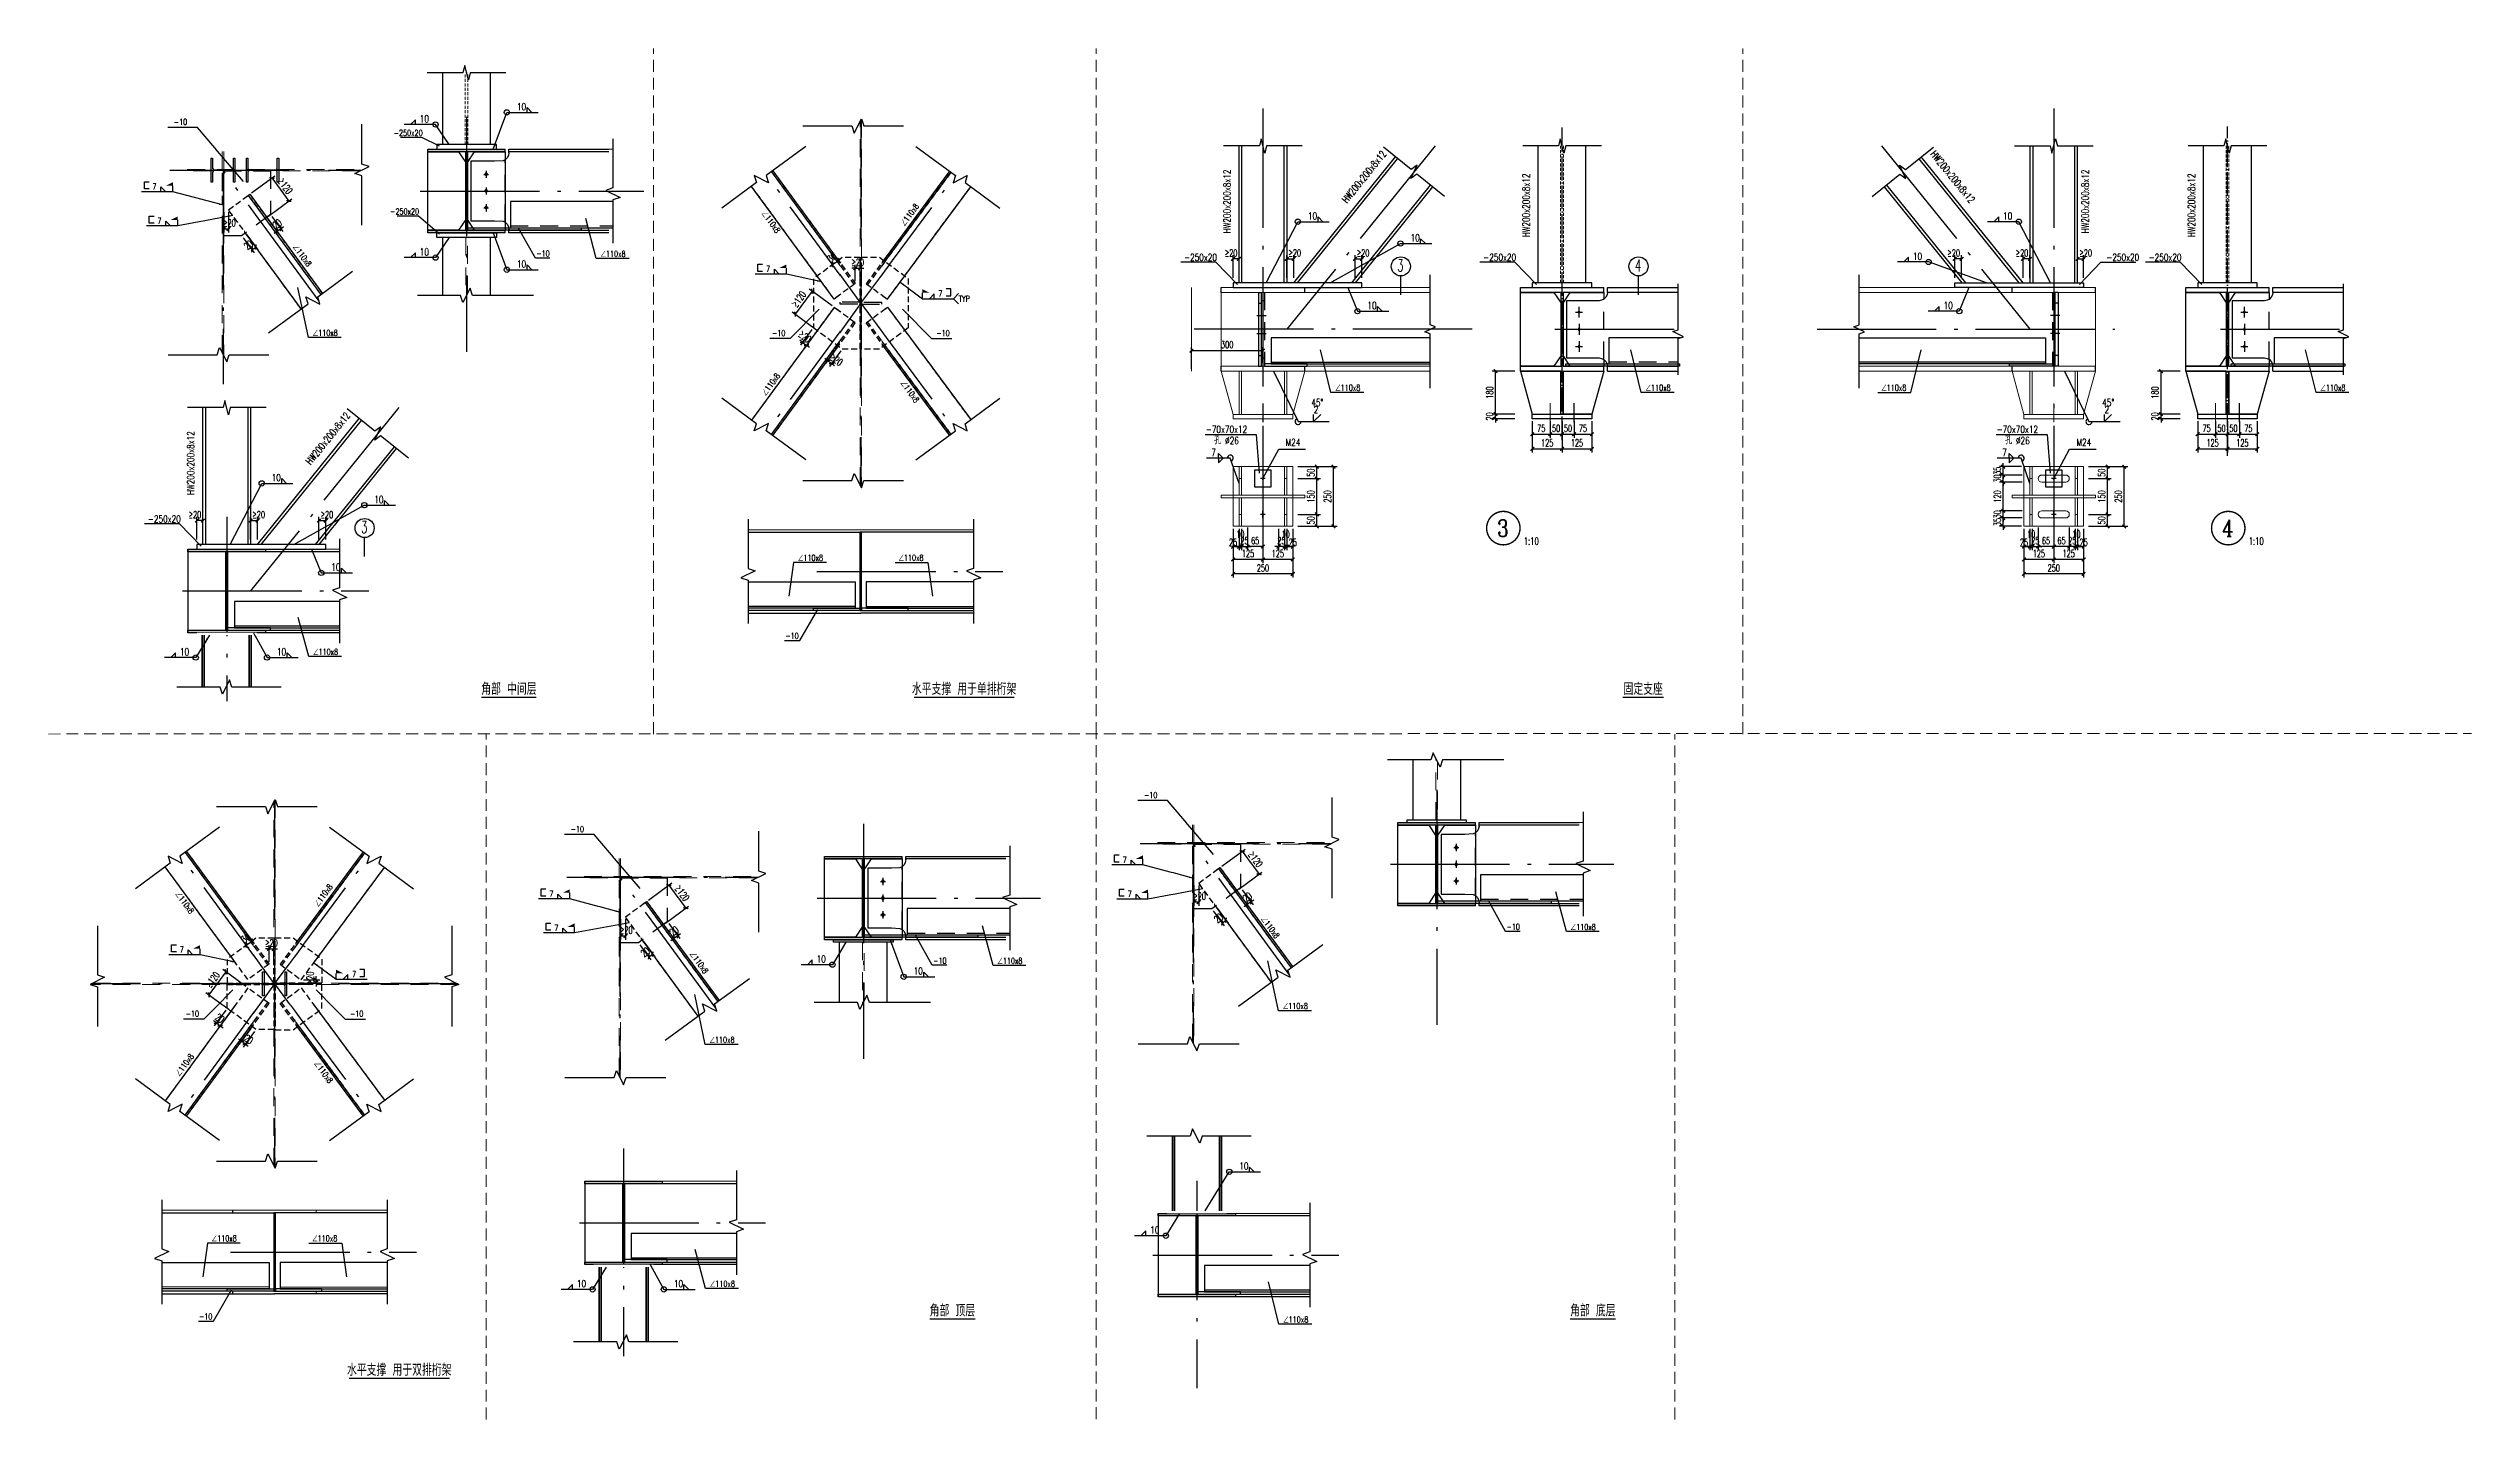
# Model space of a CAD drawing. Header units: millimetres. Extents: x 110450 to 212050, y -76471 to -19021.
import ezdxf
from ezdxf.enums import TextEntityAlignment as Align

# ---------------------------------------------------------------- set-up
doc = ezdxf.new("R2010")
doc.units = ezdxf.units.MM
doc.header["$LTSCALE"] = 100
for name, pattern in [('2', [5, 1.5, -1, 1.5, -1]), ('CENTER1', [13.3, 10, -1.5, 0.3, -1.5]), ('DASHED', [0.75, 0.5, -0.25]), ('DOTE', [2.42, 2, -0.2, 0.02, -0.2]), ('HIDDEN', [0.375, 0.25, -0.125]), ('线型2', [2.5, 1.5, -1])]:
    doc.linetypes.add(name, pattern=pattern)
for name, color, linetype in [('00', 7, 'Continuous'), ('1', 2, 'Continuous'), ('10', 7, 'Continuous'), ('60', 2, 'Continuous'), ('CHART', 2, 'Continuous'), ('Continuous Line', 7, 'Continuous'), ('DIM', 144, 'Continuous'), ('GRID-CENTER', 8, 'DOTE'), ('LAYERDIM', 1, 'Continuous'), ('TEXT', 7, 'Continuous'), ('字符串标注', 253, 'Continuous'), ('层10', 253, 'Continuous'), ('柱', 2, 'Continuous'), ('梁构件', 4, 'Continuous'), ('焊缝标注', 253, 'Continuous'), ('螺栓孔标注', 253, 'Continuous'), ('轴线', 21, 'CENTER1'), ('轴线__点划线', 253, 'Continuous')]:
    doc.layers.add(name, color=color, linetype=linetype)
for name, color, linetype, lineweight in [('FRAME', 7, 'Continuous', 13), ('HIDDEN', 11, 'HIDDEN', 13), ('尺寸标注', 9, 'Continuous', 18), ('梁', 4, 'Continuous', 18)]:
    doc.layers.add(name, color=color, linetype=linetype, lineweight=lineweight)
doc.styles.add('AXI', font='complex.shx', dxfattribs={"width": 0.8})
doc.styles.add('hzfs', font='ROMANS-H.shx', dxfattribs={"width": 0.75, "bigfont": 'HZFS.shx'})
doc.styles.add('romans', font='romans.shx', dxfattribs={"width": 0.75})
doc.styles.get("Standard").update_dxf_attribs({"font": 'romans-h.shx', "width": 0.75, "bigfont": 'hzfs.shx'})
doc.styles.add('STANDRAD', font='romans-h.shx', dxfattribs={"width": 0.6, "bigfont": 'hzfs.shx'})
doc.dimstyles.new('10', dxfattribs={"dimtxt": 300, "dimasz": 150, "dimexe": 150, "dimexo": 100, "dimgap": 100, "dimtad": 1, "dimdec": 0, "dimlfac": 0.1, "dimtxsty": 'STANDRAD', "dimblk": 'ARCHTICK', "dimcen": 0.09, "dimclrd": 4, "dimclre": 4, "dimclrt": 7, "dimadec": 0, "dimazin": 0, "dimtfac": 1, "dimtdec": 0, "dimtix": 1, "dimtmove": 2, "dimatfit": 3, "dimldrblk": 'OBLIQUE', "dimfxl": 1, "dimarcsym": 0})
doc.dimstyles.new('ISO-Arrow', dxfattribs={"dimtxt": 300, "dimasz": 200, "dimexe": 100, "dimexo": 50, "dimgap": 50, "dimtad": 1, "dimdec": 0, "dimlfac": 0.2, "dimzin": 0, "dimdsep": 46, "dimtxsty": 'romans', "dimcen": 0.09, "dimclrd": 256, "dimclre": 256, "dimclrt": 7, "dimadec": 0, "dimazin": 0, "dimtfac": 1, "dimtdec": 0, "dimtix": 1, "dimtmove": 2, "dimatfit": 3, "dimfxl": 150, "dimtolj": 1, "dimtzin": 0, "dimarcsym": 0})

msp = doc.modelspace()

# ---------------------------------------------------------------- texts
at = {"layer": '00', "linetype": 'Continuous', "ltscale": 5, "width": 0.6}
for s, p in [('3', (167136.6, -28361.2)), ('4', (177104.3, -28361.2)), ('3', (123689, -39325.9))]:
    msp.add_text(s, height=500, dxfattribs=at).set_placement(p, align=Align.CENTER)
at = {"layer": '1', "style": 'hzfs', "width": 0.75}
for s, p in [('角部 中间层', (129756.2, -45856.2)), ('水平支撑 用于单排桁架', (148843.5, -45856.2)), ('固定支座', (177318.2, -45856.2)), ('角部 顶层', (148351.3, -71905.2)), ('角部 底层', (175205.1, -71905.2)), ('水平支撑 用于双排桁架', (125159.2, -74393))]:
    msp.add_text(s, height=500, dxfattribs=at).set_placement(p, align=Align.MIDDLE_CENTER)
at = {"layer": 'CHART', "ltscale": 5, "width": 0.7}
for p in [(172312.2, -39663.6), (202707.6, -39663.6)]:
    msp.add_text('1:10', height=300, dxfattribs=at).set_placement(p, align=Align.MIDDLE_LEFT)
at = {"layer": 'DIM', "color": 0, "ltscale": 5, "style": 'STANDRAD', "width": 0.75}
for s, p in [('45%%D', (163653.3, -34007.2)), ('2', (163600.1, -34307.2)), ('45%%D', (196813.5, -34007.2)), ('2', (196760.3, -34307.2))]:
    msp.add_text(s, height=300, dxfattribs=at).set_placement(p, align=Align.CENTER)
at = {"layer": 'DIM', "ltscale": 5, "style": 'AXI', "width": 0.8}
for s, p in [('3', (171433.2, -39473.2)), ('4', (201828.6, -39473.2))]:
    msp.add_text(s, height=700, dxfattribs=at).set_placement(p, align=Align.CENTER)
at = {"layer": 'TEXT', "ltscale": 5, "width": 0.75}
for s, height, p in [('10', 300, (130090.5, -21608.5)), ('10', 300, (126020.4, -22115.6)), ('7', 250, (114814.5, -24932.5)), ('7', 250, (115022.1, -26364.8)), ('10', 300, (163257.9, -26188.7)), ('10', 300, (192407.8, -26188.7)), ('10', 300, (126020.4, -27693.5)), ('10', 300, (167561.2, -27102.7)), ('10', 300, (130090.5, -28200.6)), ('7', 250, (140539.6, -28384.2)), ('-250x20', 300, (158067.7, -27921.5)), ('-250x20', 300, (170611.6, -27921.5)), ('10', 300, (188624.5, -27876.4)), ('-250x20', 300, (196738.1, -27921.5)), ('-250x20', 300, (198511.6, -27921.5)), ('7', 250, (147764.9, -29415.7)), ('10', 300, (165754.6, -29939.9)), ('10', 300, (189911.1, -29939.9)), ('10', 300, (119810.3, -37153.4)), ('-250x20', 300, (114620.1, -38886.2)), ('10', 300, (124113.5, -38067.4)), ('10', 300, (122306.9, -40904.6)), ('10', 300, (115965.4, -44452.1)), ('10', 300, (120033.3, -44452.1)), ('7', 250, (155493.4, -53140.3)), ('7', 250, (131453.6, -54561.4)), ('7', 250, (155700.9, -54572.6)), ('7', 250, (131661.1, -55993.7)), ('7', 250, (115956.9, -56904)), ('10', 300, (142659.4, -57322.4)), ('10', 300, (146729.5, -57829.5)), ('10', 300, (160382.4, -66000.8)), ('10', 300, (156644.2, -68680.6)), ('10', 300, (132604.5, -70930)), ('10', 300, (136672.4, -70930))]:
    msp.add_text(s, height=height, dxfattribs=at).set_placement(p)
at = {"layer": 'TEXT', "color": 7, "ltscale": 5, "width": 0.75}
for s, p in [('-10', (115987.8, -22099.1)), ('TYP', (148852.4, -29505.7)), ('-10', (141068.2, -30944.8, 300)), ('-10', (147956, -30944.8, 300)), ('-10', (156666.7, -50306.9)), ('-10', (132626.9, -51728))]:
    msp.add_text(s, height=250, dxfattribs=at).set_placement(p, align=Align.MIDDLE_CENTER)
at = {"layer": 'TEXT', "ltscale": 5, "width": 0.75}
for rotation, p in [(51.050236, (165798.4, -24548.1)), (308.949764, (190108.4, -24548.1)), (90, (160104.1, -25428)), (90, (172647.9, -25592.7)), (90, (196092, -25428)), (90, (200547.9, -25592.7)), (51.050236, (122350.7, -35512.8)), (90, (116656.4, -36392.7))]:
    msp.add_text('HW200x200x8x12', height=300, rotation=rotation, dxfattribs=at).set_placement(p, align=Align.BOTTOM_CENTER)
at = {"layer": '字符串标注', "color": 7, "ltscale": 5, "width": 0.75}
for s, height, p in [('-250x20', 250, (125533.2, -22684.6)), ('-250x20', 250, (125385.1, -25976.1)), ('-10', 250, (131188.3, -27739.2)), ('∠110x8', 250, (134125.9, -27750.3)), ('∠110x8', 250, (122057.2, -31061.3)), ('∠110x8', 250, (164932.9, -33359.6)), ('∠110x8', 250, (177945.9, -33359.6)), ('∠110x8', 250, (187826.7, -33359.6)), ('∠110x8', 250, (206238.5, -33359.6)), ('-70x70x12', 300, (159846.3, -35131.9, 9901)), ('孔 %%C26', 300, (159846.3, -35599.3, 9901)), ('-70x70x12', 300, (193006.6, -35131.9, 9901)), ('孔 %%C26', 300, (193006.6, -35599.3, 9901)), ('∠110x8', 250, (142404.5, -40485.2)), ('∠110x8', 250, (146619.6, -40485.2)), ('-10', 250, (141628.4, -43759.9)), ('∠110x8', 250, (122072.6, -44431.1)), ('-10', 250, (171867.1, -55947.1)), ('∠110x8', 250, (174804.7, -55958.1)), ('-10', 250, (147827.3, -57368.2)), ('∠110x8', 250, (150764.9, -57379.2)), ('∠110x8', 250, (162736, -59269.1)), ('∠110x8', 250, (138696.2, -60690.2)), ('∠110x8', 250, (117821.8, -69005)), ('∠110x8', 250, (122036.8, -69005)), ('∠110x8', 250, (138711.7, -70909)), ('-10', 250, (117045.6, -72279.7)), ('∠110x8', 250, (162751.4, -72407.4))]:
    msp.add_text(s, height=height, dxfattribs=at).set_placement(p, align=Align.CENTER)
for rotation, p in [(306.253838, (140649.6, -26362.2)), (53.746079, (146660.4, -26058.6)), (306.253838, (120992.5, -27764.7)), (53.746162, (140838.3, -33164.1)), (306.253921, (146471.7, -33467.7)), (306.253838, (116066.9, -54882)), (53.746079, (122077.6, -54578.4)), (306.253838, (161582.9, -55919.1)), (306.253838, (137631.5, -57393.6)), (53.746162, (116255.5, -61683.9)), (306.253921, (121888.9, -61987.5))]:
    msp.add_text('∠110x8', height=250, rotation=rotation, dxfattribs=at).set_placement(p, align=Align.CENTER)
at = {"layer": '焊缝标注', "color": 7, "ltscale": 5, "width": 0.75}
for p in [(159307.5, -36098.3, -9901), (192467.7, -36098.3, -9901)]:
    msp.add_text('7', height=300, dxfattribs=at).set_placement(p, align=Align.CENTER)
at = {"layer": '螺栓孔标注', "color": 7, "ltscale": 5, "width": 0.75}
for p in [(162636.1, -35674.9, -9901), (195796.3, -35674.9, -9901)]:
    msp.add_text('M24', height=300, dxfattribs=at).set_placement(p, align=Align.CENTER)

# ---------------------------------------------------------------- blocks, each defined once
blk = doc.blocks.new('_ArchTick')
at = {"color": 0, "linetype": 'ByBlock', "const_width": 0.4}
blk.add_lwpolyline([(-0.5, -0.5), (0.5, 0.5)], dxfattribs=at)
blk = doc.blocks.new('*D73')
at = {"layer": 'Defpoints', "color": 0, "ltscale": 5, "transparency": 16777216}
for p in [(118745, -56599), (118989, -56420), (118989, -56420)]:
    blk.add_point(p, dxfattribs=at)
at = {"layer": 'DIM', "color": 4, "lineweight": -2, "ltscale": 5, "transparency": 16777216}
for p, q in [((118745, -56599), (118624, -56688)), ((118745, -56599), (118989, -56420)), ((118804, -56680), (118834, -56720)), ((118989, -56420), (119110, -56332)), ((119048, -56501), (119078, -56541))]:
    blk.add_line(p, q, dxfattribs=at)
at = {"layer": 'DIM', "color": 4, "lineweight": -2, "ltscale": 5, "transparency": 16777216, "xscale": 150, "yscale": 150, "zscale": 150}
for p, rotation in [((118745, -56599), 36.25383773695166), ((118989, -56420), 216.2538377369517)]:
    blk.add_blockref('_ArchTick', p, dxfattribs=dict(at, rotation=rotation))
at = {"layer": 'DIM', "color": 7, "ltscale": 5, "transparency": 16777216, "insert": (118719, -56308), "char_height": 300, "attachment_point": 5, "rotation": 36.25384, "style": 'STANDRAD'}
blk.add_mtext('30', dxfattribs=at)
blk = doc.blocks.new('_OBLIQUE')
at = {"color": 0, "linetype": 'ByBlock'}
blk.add_line((-0.5, -0.5), (0.5, 0.5), dxfattribs=at)
blk = doc.blocks.new('*D74')
at = {"layer": 'Defpoints', "color": 0, "ltscale": 5, "transparency": 16777216}
for p in [(119899, -56751), (119699, -57388), (119899, -57388)]:
    blk.add_point(p, dxfattribs=at)
at = {"layer": 'DIM', "color": 4, "lineweight": -2, "ltscale": 5, "transparency": 16777216}
for p, q in [((119699, -56751), (119549, -56751)), ((119699, -57288), (119699, -56601)), ((119699, -56751), (119899, -56751)), ((119899, -57288), (119899, -56601)), ((119899, -56751), (120049, -56751))]:
    blk.add_line(p, q, dxfattribs=at)
at = {"layer": 'DIM', "color": 4, "lineweight": -2, "ltscale": 5, "transparency": 16777216, "xscale": 150, "yscale": 150, "zscale": 150}
blk.add_blockref('_ArchTick', (119699, -56751), dxfattribs=at)
at = {"layer": 'DIM', "color": 4, "lineweight": -2, "ltscale": 5, "transparency": 16777216, "xscale": 150, "yscale": 150, "zscale": 150, "rotation": 180}
blk.add_blockref('_ArchTick', (119899, -56751), dxfattribs=at)
at = {"layer": 'DIM', "color": 7, "ltscale": 5, "transparency": 16777216, "insert": (119799, -56501), "char_height": 300, "attachment_point": 5, "style": 'STANDRAD'}
blk.add_mtext('≥20', dxfattribs=at)
blk = doc.blocks.new('*D75')
at = {"layer": 'Defpoints', "color": 0, "ltscale": 5, "transparency": 16777216}
for p in [(117941, -59239), (118102, -59357), (117651, -59972)]:
    blk.add_point(p, dxfattribs=at)
at = {"layer": 'DIM', "color": 4, "lineweight": -2, "ltscale": 5, "transparency": 16777216}
for p, q in [((117490, -59854), (117369, -59765)), ((117882, -59319), (117401, -59975)), ((117490, -59854), (117651, -59972)), ((118043, -59437), (117562, -60093)), ((117651, -59972), (117772, -60061))]:
    blk.add_line(p, q, dxfattribs=at)
at = {"layer": 'DIM', "color": 4, "lineweight": -2, "ltscale": 5, "transparency": 16777216, "xscale": 150, "yscale": 150, "zscale": 150}
for p, rotation in [((117490, -59854), 323.7466808958038), ((117651, -59972), 143.7466808958038)]:
    blk.add_blockref('_ArchTick', p, dxfattribs=dict(at, rotation=rotation))
at = {"layer": 'DIM', "color": 7, "ltscale": 5, "transparency": 16777216, "insert": (117636, -59654), "char_height": 300, "attachment_point": 5, "rotation": 323.74668, "style": 'STANDRAD'}
blk.add_mtext('20', dxfattribs=at)
blk = doc.blocks.new('*D76')
at = {"layer": 'Defpoints', "color": 0, "ltscale": 5, "transparency": 16777216}
for p in [(118538, -60622), (118989, -60007), (119150, -60126)]:
    blk.add_point(p, dxfattribs=at)
at = {"layer": 'DIM', "color": 4, "lineweight": -2, "ltscale": 5, "transparency": 16777216}
for p, q in [((118538, -60622), (118417, -60534)), ((118930, -60088), (118449, -60743)), ((118699, -60741), (118538, -60622)), ((119091, -60206), (118611, -60862)), ((118699, -60741), (118820, -60829))]:
    blk.add_line(p, q, dxfattribs=at)
at = {"layer": 'DIM', "color": 4, "lineweight": -2, "ltscale": 5, "transparency": 16777216, "xscale": 150, "yscale": 150, "zscale": 150}
for p, rotation in [((118538, -60622), 323.7456436305831), ((118699, -60741), 143.7456436305831)]:
    blk.add_blockref('_ArchTick', p, dxfattribs=dict(at, rotation=rotation))
at = {"layer": 'DIM', "color": 7, "ltscale": 5, "transparency": 16777216, "insert": (118846, -60541), "char_height": 300, "attachment_point": 5, "rotation": 323.74564, "style": 'STANDRAD'}
blk.add_mtext('20', dxfattribs=at)
blk = doc.blocks.new('*D77')
at = {"layer": 'Defpoints', "color": 0, "ltscale": 5, "transparency": 16777216}
for p in [(117174, -58676), (118812, -58389), (118102, -59357)]:
    blk.add_point(p, dxfattribs=at)
at = {"layer": 'DIM', "color": 4, "lineweight": -2, "ltscale": 5, "transparency": 16777216}
for p, q in [((117883, -57708), (117174, -58676)), ((118731, -58330), (117762, -57620)), ((118021, -59298), (117053, -58587))]:
    blk.add_line(p, q, dxfattribs=at)
at = {"layer": 'DIM', "color": 4, "lineweight": -2, "ltscale": 5, "transparency": 16777216, "xscale": 150, "yscale": 150, "zscale": 150}
for p, rotation in [((117883, -57708), 53.74616226291613), ((117174, -58676), 233.7461622629162)]:
    blk.add_blockref('_ArchTick', p, dxfattribs=dict(at, rotation=rotation))
at = {"layer": 'DIM', "color": 7, "ltscale": 5, "transparency": 16777216, "insert": (117327, -58044), "char_height": 300, "attachment_point": 5, "rotation": 53.74616, "style": 'STANDRAD'}
blk.add_mtext('≥120', dxfattribs=at)
blk = doc.blocks.new('*D78')
at = {"layer": 'Defpoints', "color": 0, "ltscale": 5, "transparency": 16777216}
for p in [(121043, -58050), (121043, -58183), (121676, -58183)]:
    blk.add_point(p, dxfattribs=at)
at = {"layer": 'DIM', "color": 4, "lineweight": -2, "ltscale": 5, "transparency": 16777216}
for p, q in [((121676, -58050), (121676, -57900)), ((121143, -58050), (121826, -58050)), ((121143, -58183), (121826, -58183)), ((121676, -58050), (121676, -58183)), ((121676, -58183), (121676, -58333))]:
    blk.add_line(p, q, dxfattribs=at)
at = {"layer": 'DIM', "color": 4, "lineweight": -2, "ltscale": 5, "transparency": 16777216, "xscale": 150, "yscale": 150, "zscale": 150}
for p, rotation in [((121676, -58050), 270), ((121676, -58183), 90)]:
    blk.add_blockref('_ArchTick', p, dxfattribs=dict(at, rotation=rotation))
at = {"layer": 'DIM', "color": 7, "ltscale": 5, "transparency": 16777216, "insert": (121426, -57972), "char_height": 300, "attachment_point": 5, "rotation": 90, "style": 'STANDRAD'}
blk.add_mtext('≥20', dxfattribs=at)
blk = doc.blocks.new('*D79')
at = {"layer": 'Defpoints', "color": 0, "ltscale": 5, "transparency": 16777216}
for p in [(159567, -53340), (161211, -53622), (160277, -54307)]:
    blk.add_point(p, dxfattribs=at)
at = {"layer": 'DIM', "color": 4, "lineweight": -2, "ltscale": 5, "transparency": 16777216}
for p, q in [((159647, -53280), (160622, -52566)), ((160501, -52654), (161211, -53622)), ((160357, -54248), (161332, -53534))]:
    blk.add_line(p, q, dxfattribs=at)
at = {"layer": 'DIM', "color": 4, "lineweight": -2, "ltscale": 5, "transparency": 16777216, "xscale": 150, "yscale": 150, "zscale": 150}
for p, rotation in [((160501, -52654), 126.2538377371842), ((161211, -53622), 306.2538377371842)]:
    blk.add_blockref('_ArchTick', p, dxfattribs=dict(at, rotation=rotation))
at = {"layer": 'DIM', "color": 7, "ltscale": 5, "transparency": 16777216, "insert": (161058, -52991), "char_height": 300, "attachment_point": 5, "rotation": 306.25384, "style": 'STANDRAD'}
blk.add_mtext('≥120', dxfattribs=at)
blk = doc.blocks.new('*D80')
at = {"layer": 'Defpoints', "color": 0, "ltscale": 5, "transparency": 16777216}
for p in [(158480, -53990), (158480, -54794), (158680, -53990)]:
    blk.add_point(p, dxfattribs=at)
at = {"layer": 'DIM', "color": 4, "lineweight": -2, "ltscale": 5, "transparency": 16777216}
for p, q in [((158480, -54090), (158480, -54944)), ((158680, -54794), (158480, -54794)), ((158680, -54090), (158680, -54944))]:
    blk.add_line(p, q, dxfattribs=at)
at = {"layer": 'DIM', "color": 4, "lineweight": -2, "ltscale": 5, "transparency": 16777216, "xscale": 150, "yscale": 150, "zscale": 150, "rotation": 180}
blk.add_blockref('_ArchTick', (158480, -54794), dxfattribs=at)
at = {"layer": 'DIM', "color": 4, "lineweight": -2, "ltscale": 5, "transparency": 16777216, "xscale": 150, "yscale": 150, "zscale": 150}
blk.add_blockref('_ArchTick', (158680, -54794), dxfattribs=at)
at = {"layer": 'DIM', "color": 7, "ltscale": 5, "transparency": 16777216, "insert": (158717, -54544), "char_height": 300, "attachment_point": 5, "style": 'STANDRAD'}
blk.add_mtext('≥20', dxfattribs=at)
blk = doc.blocks.new('*D81')
at = {"layer": 'Defpoints', "color": 0, "ltscale": 5, "transparency": 16777216}
for p in [(159228, -55076), (159390, -54958), (159822, -55547)]:
    blk.add_point(p, dxfattribs=at)
at = {"layer": 'DIM', "color": 4, "lineweight": -2, "ltscale": 5, "transparency": 16777216}
for p, q in [((159287, -55157), (159749, -55787)), ((159449, -55039), (159911, -55668)), ((159661, -55666), (159822, -55547))]:
    blk.add_line(p, q, dxfattribs=at)
at = {"layer": 'DIM', "color": 4, "lineweight": -2, "ltscale": 5, "transparency": 16777216, "xscale": 150, "yscale": 150, "zscale": 150}
for p, rotation in [((159661, -55666), 216.2538377371866), ((159822, -55547), 36.25383773718661)]:
    blk.add_blockref('_ArchTick', p, dxfattribs=dict(at, rotation=rotation))
at = {"layer": 'DIM', "color": 7, "ltscale": 5, "transparency": 16777216, "insert": (159513, -55464), "char_height": 300, "attachment_point": 5, "rotation": 36.25384, "style": 'STANDRAD'}
blk.add_mtext('20', dxfattribs=at)
blk = doc.blocks.new('*D82')
at = {"layer": 'Defpoints', "color": 0, "ltscale": 5, "transparency": 16777216}
for p in [(160277, -54307), (160438, -54189), (160709, -54897)]:
    blk.add_point(p, dxfattribs=at)
at = {"layer": 'DIM', "color": 4, "lineweight": -2, "ltscale": 5, "transparency": 16777216}
for p, q in [((160336, -54388), (160798, -55018)), ((160497, -54270), (160959, -54900)), ((160870, -54779), (160709, -54897)), ((160870, -54779), (160991, -54690)), ((160709, -54897), (160588, -54986))]:
    blk.add_line(p, q, dxfattribs=at)
at = {"layer": 'DIM', "color": 4, "lineweight": -2, "ltscale": 5, "transparency": 16777216, "xscale": 150, "yscale": 150, "zscale": 150}
for p, rotation in [((160709, -54897), 36.25383773675632), ((160870, -54779), 216.2538377367563)]:
    blk.add_blockref('_ArchTick', p, dxfattribs=dict(at, rotation=rotation))
at = {"layer": 'DIM', "color": 7, "ltscale": 5, "transparency": 16777216, "insert": (160722, -54577), "char_height": 300, "attachment_point": 5, "rotation": 36.25384, "style": 'STANDRAD'}
blk.add_mtext('20', dxfattribs=at)
blk = doc.blocks.new('*D83')
at = {"layer": 'Continuous Line', "color": 4, "lineweight": -2, "ltscale": 5, "transparency": 16777216}
for p, q in [((162373, -28637), (162373, -27687)), ((162373, -27837), (162664, -27837)), ((162664, -28637), (162664, -27687))]:
    blk.add_line(p, q, dxfattribs=at)
at = {"layer": 'Defpoints', "color": 0, "ltscale": 5, "transparency": 16777216}
for p in [(162664, -27837), (162373, -28839), (162664, -28839)]:
    blk.add_point(p, dxfattribs=at)
at = {"layer": 'Continuous Line', "color": 4, "lineweight": -2, "ltscale": 5, "transparency": 16777216, "xscale": 150, "yscale": 150, "zscale": 150, "rotation": 180}
blk.add_blockref('_ArchTick', (162373, -27837), dxfattribs=at)
at = {"layer": 'Continuous Line', "color": 4, "lineweight": -2, "ltscale": 5, "transparency": 16777216, "xscale": 150, "yscale": 150, "zscale": 150}
blk.add_blockref('_ArchTick', (162664, -27837), dxfattribs=at)
at = {"layer": 'Continuous Line', "color": 7, "ltscale": 5, "transparency": 16777216, "insert": (162709, -27587), "char_height": 300, "attachment_point": 5, "style": 'STANDRAD'}
blk.add_mtext('≥20', dxfattribs=at)
blk = doc.blocks.new('*D84')
at = {"layer": 'Continuous Line', "color": 4, "lineweight": -2, "ltscale": 5, "transparency": 16777216}
for p, q in [((160123, -28637), (160123, -27687)), ((160373, -27837), (160123, -27837)), ((160373, -28637), (160373, -27687))]:
    blk.add_line(p, q, dxfattribs=at)
at = {"layer": 'Defpoints', "color": 0, "ltscale": 5, "transparency": 16777216}
for p in [(160123, -27837), (160123, -28839), (160373, -28839)]:
    blk.add_point(p, dxfattribs=at)
at = {"layer": 'Continuous Line', "color": 4, "lineweight": -2, "ltscale": 5, "transparency": 16777216, "xscale": 150, "yscale": 150, "zscale": 150, "rotation": 180}
blk.add_blockref('_ArchTick', (160123, -27837), dxfattribs=at)
at = {"layer": 'Continuous Line', "color": 4, "lineweight": -2, "ltscale": 5, "transparency": 16777216, "xscale": 150, "yscale": 150, "zscale": 150}
blk.add_blockref('_ArchTick', (160373, -27837), dxfattribs=at)
at = {"layer": 'Continuous Line', "color": 7, "ltscale": 5, "transparency": 16777216, "insert": (160037, -27587), "char_height": 300, "attachment_point": 5, "style": 'STANDRAD'}
blk.add_mtext('≥20', dxfattribs=at)
blk = doc.blocks.new('*D85')
at = {"layer": 'Continuous Line', "color": 4, "lineweight": -2, "ltscale": 5, "transparency": 16777216}
for p, q in [((165235, -28637), (165235, -27687)), ((165235, -27837), (165526, -27837)), ((165526, -28637), (165526, -27687))]:
    blk.add_line(p, q, dxfattribs=at)
at = {"layer": 'Defpoints', "color": 0, "ltscale": 5, "transparency": 16777216}
for p in [(165526, -27837), (165235, -28839), (165526, -28839)]:
    blk.add_point(p, dxfattribs=at)
at = {"layer": 'Continuous Line', "color": 4, "lineweight": -2, "ltscale": 5, "transparency": 16777216, "xscale": 150, "yscale": 150, "zscale": 150, "rotation": 180}
blk.add_blockref('_ArchTick', (165235, -27837), dxfattribs=at)
at = {"layer": 'Continuous Line', "color": 4, "lineweight": -2, "ltscale": 5, "transparency": 16777216, "xscale": 150, "yscale": 150, "zscale": 150}
blk.add_blockref('_ArchTick', (165526, -27837), dxfattribs=at)
at = {"layer": 'Continuous Line', "color": 7, "ltscale": 5, "transparency": 16777216, "insert": (165571, -27587), "char_height": 300, "attachment_point": 5, "style": 'STANDRAD'}
blk.add_mtext('≥20', dxfattribs=at)
blk = doc.blocks.new('*D59')
at = {"layer": 'Continuous Line', "color": 4, "lineweight": -2, "ltscale": 5, "transparency": 16777216}
for p, q in [((161373, -39633), (161373, -40583)), ((162623, -40433), (161373, -40433)), ((162623, -39633), (162623, -40583))]:
    blk.add_line(p, q, dxfattribs=at)
at = {"layer": 'Defpoints', "color": 0, "ltscale": 5, "transparency": 16777216}
for p in [(161373, -38543), (162623, -39043), (161373, -40433)]:
    blk.add_point(p, dxfattribs=at)
at = {"layer": 'Continuous Line', "color": 4, "lineweight": -2, "ltscale": 5, "transparency": 16777216, "xscale": 150, "yscale": 150, "zscale": 150, "rotation": 180}
blk.add_blockref('_ArchTick', (161373, -40433), dxfattribs=at)
at = {"layer": 'Continuous Line', "color": 4, "lineweight": -2, "ltscale": 5, "transparency": 16777216, "xscale": 150, "yscale": 150, "zscale": 150}
blk.add_blockref('_ArchTick', (162623, -40433), dxfattribs=at)
at = {"layer": 'Continuous Line', "color": 7, "ltscale": 5, "transparency": 16777216, "insert": (161998, -40183), "char_height": 300, "attachment_point": 5, "style": 'STANDRAD'}
blk.add_mtext('125', dxfattribs=at)
blk = doc.blocks.new('*D60')
at = {"layer": 'Continuous Line', "color": 4, "lineweight": -2, "ltscale": 5, "transparency": 16777216}
for p, q in [((160123, -39633), (160123, -40583)), ((161373, -40433), (160123, -40433)), ((161373, -39633), (161373, -40583))]:
    blk.add_line(p, q, dxfattribs=at)
at = {"layer": 'Defpoints', "color": 0, "ltscale": 5, "transparency": 16777216}
for p in [(161373, -38543), (160123, -39043), (160123, -40433)]:
    blk.add_point(p, dxfattribs=at)
at = {"layer": 'Continuous Line', "color": 4, "lineweight": -2, "ltscale": 5, "transparency": 16777216, "xscale": 150, "yscale": 150, "zscale": 150, "rotation": 180}
blk.add_blockref('_ArchTick', (160123, -40433), dxfattribs=at)
at = {"layer": 'Continuous Line', "color": 4, "lineweight": -2, "ltscale": 5, "transparency": 16777216, "xscale": 150, "yscale": 150, "zscale": 150}
blk.add_blockref('_ArchTick', (161373, -40433), dxfattribs=at)
at = {"layer": 'Continuous Line', "color": 7, "ltscale": 5, "transparency": 16777216, "insert": (160748, -40183), "char_height": 300, "attachment_point": 5, "style": 'STANDRAD'}
blk.add_mtext('125', dxfattribs=at)
blk = doc.blocks.new('*D61')
at = {"layer": 'Continuous Line', "color": 4, "lineweight": -2, "ltscale": 5, "transparency": 16777216}
for p, q in [((160123, -40238), (160123, -41188)), ((162623, -40238), (162623, -41188)), ((162623, -41038), (160123, -41038))]:
    blk.add_line(p, q, dxfattribs=at)
at = {"layer": 'Defpoints', "color": 0, "ltscale": 5, "transparency": 16777216}
for p in [(160123, -39043), (162623, -39043), (160123, -41038)]:
    blk.add_point(p, dxfattribs=at)
at = {"layer": 'Continuous Line', "color": 4, "lineweight": -2, "ltscale": 5, "transparency": 16777216, "xscale": 150, "yscale": 150, "zscale": 150, "rotation": 180}
blk.add_blockref('_ArchTick', (160123, -41038), dxfattribs=at)
at = {"layer": 'Continuous Line', "color": 4, "lineweight": -2, "ltscale": 5, "transparency": 16777216, "xscale": 150, "yscale": 150, "zscale": 150}
blk.add_blockref('_ArchTick', (162623, -41038), dxfattribs=at)
at = {"layer": 'Continuous Line', "color": 7, "ltscale": 5, "transparency": 16777216, "insert": (161373, -40788), "char_height": 300, "attachment_point": 5, "style": 'STANDRAD'}
blk.add_mtext('250', dxfattribs=at)
blk = doc.blocks.new('*D62')
at = {"layer": 'Continuous Line', "color": 4, "lineweight": -2, "ltscale": 5, "transparency": 16777216}
for p, q in [((162832, -38543), (163782, -38543)), ((163632, -39043), (163632, -38543)), ((162832, -39043), (163782, -39043))]:
    blk.add_line(p, q, dxfattribs=at)
at = {"layer": 'Defpoints', "color": 0, "ltscale": 5, "transparency": 16777216}
for p in [(162123, -38543), (163632, -38543), (162623, -39043)]:
    blk.add_point(p, dxfattribs=at)
at = {"layer": 'Continuous Line', "color": 4, "lineweight": -2, "ltscale": 5, "transparency": 16777216, "xscale": 150, "yscale": 150, "zscale": 150}
for p, rotation in [((163632, -38543), 90), ((163632, -39043), 270)]:
    blk.add_blockref('_ArchTick', p, dxfattribs=dict(at, rotation=rotation))
at = {"layer": 'Continuous Line', "color": 7, "ltscale": 5, "transparency": 16777216, "insert": (163382, -38793), "char_height": 300, "attachment_point": 5, "rotation": 90, "style": 'STANDRAD'}
blk.add_mtext('50', dxfattribs=at)
blk = doc.blocks.new('*D63')
at = {"layer": 'Continuous Line', "color": 4, "lineweight": -2, "ltscale": 5, "transparency": 16777216}
for p, q in [((162832, -37043), (163782, -37043)), ((163632, -38543), (163632, -37043)), ((162832, -38543), (163782, -38543))]:
    blk.add_line(p, q, dxfattribs=at)
at = {"layer": 'Defpoints', "color": 0, "ltscale": 5, "transparency": 16777216}
for p in [(162123, -37043), (163632, -37043), (162123, -38543)]:
    blk.add_point(p, dxfattribs=at)
at = {"layer": 'Continuous Line', "color": 4, "lineweight": -2, "ltscale": 5, "transparency": 16777216, "xscale": 150, "yscale": 150, "zscale": 150}
for p, rotation in [((163632, -37043), 90), ((163632, -38543), 270)]:
    blk.add_blockref('_ArchTick', p, dxfattribs=dict(at, rotation=rotation))
at = {"layer": 'Continuous Line', "color": 7, "ltscale": 5, "transparency": 16777216, "insert": (163382, -37793), "char_height": 300, "attachment_point": 5, "rotation": 90, "style": 'STANDRAD'}
blk.add_mtext('150', dxfattribs=at)
blk = doc.blocks.new('*D64')
at = {"layer": 'Continuous Line', "color": 4, "lineweight": -2, "ltscale": 5, "transparency": 16777216}
for p, q in [((162832, -36543), (163782, -36543)), ((163632, -37043), (163632, -36543)), ((162832, -37043), (163782, -37043))]:
    blk.add_line(p, q, dxfattribs=at)
at = {"layer": 'Defpoints', "color": 0, "ltscale": 5, "transparency": 16777216}
for p in [(162623, -36543), (163632, -36543), (162123, -37043)]:
    blk.add_point(p, dxfattribs=at)
at = {"layer": 'Continuous Line', "color": 4, "lineweight": -2, "ltscale": 5, "transparency": 16777216, "xscale": 150, "yscale": 150, "zscale": 150}
for p, rotation in [((163632, -36543), 90), ((163632, -37043), 270)]:
    blk.add_blockref('_ArchTick', p, dxfattribs=dict(at, rotation=rotation))
at = {"layer": 'Continuous Line', "color": 7, "ltscale": 5, "transparency": 16777216, "insert": (163382, -36793), "char_height": 300, "attachment_point": 5, "rotation": 90, "style": 'STANDRAD'}
blk.add_mtext('50', dxfattribs=at)
blk = doc.blocks.new('*D65')
at = {"layer": 'Continuous Line', "color": 4, "lineweight": -2, "ltscale": 5, "transparency": 16777216}
for p, q in [((163530, -36543), (164480, -36543)), ((164330, -39043), (164330, -36543)), ((163530, -39043), (164480, -39043))]:
    blk.add_line(p, q, dxfattribs=at)
at = {"layer": 'Defpoints', "color": 0, "ltscale": 5, "transparency": 16777216}
for p in [(162623, -36543), (164330, -36543), (162623, -39043)]:
    blk.add_point(p, dxfattribs=at)
at = {"layer": 'Continuous Line', "color": 4, "lineweight": -2, "ltscale": 5, "transparency": 16777216, "xscale": 150, "yscale": 150, "zscale": 150}
for p, rotation in [((164330, -36543), 90), ((164330, -39043), 270)]:
    blk.add_blockref('_ArchTick', p, dxfattribs=dict(at, rotation=rotation))
at = {"layer": 'Continuous Line', "color": 7, "ltscale": 5, "transparency": 16777216, "insert": (164080, -37793), "char_height": 300, "attachment_point": 5, "rotation": 90, "style": 'STANDRAD'}
blk.add_mtext('250', dxfattribs=at)
blk = doc.blocks.new('*D66')
at = {"layer": 'Continuous Line', "color": 4, "lineweight": -2, "ltscale": 5, "transparency": 16777216}
for p, q in [((160723, -39094), (160723, -40044)), ((161373, -39094), (161373, -40044)), ((161373, -39894), (160723, -39894))]:
    blk.add_line(p, q, dxfattribs=at)
at = {"layer": 'Defpoints', "color": 0, "ltscale": 5, "transparency": 16777216}
for p in [(160723, -38543), (161373, -38693), (160723, -39894)]:
    blk.add_point(p, dxfattribs=at)
at = {"layer": 'Continuous Line', "color": 4, "lineweight": -2, "ltscale": 5, "transparency": 16777216, "xscale": 150, "yscale": 150, "zscale": 150, "rotation": 180}
blk.add_blockref('_ArchTick', (160723, -39894), dxfattribs=at)
at = {"layer": 'Continuous Line', "color": 4, "lineweight": -2, "ltscale": 5, "transparency": 16777216, "xscale": 150, "yscale": 150, "zscale": 150}
blk.add_blockref('_ArchTick', (161373, -39894), dxfattribs=at)
at = {"layer": 'Continuous Line', "color": 7, "ltscale": 5, "transparency": 16777216, "insert": (161048, -39644), "char_height": 300, "attachment_point": 5, "style": 'STANDRAD'}
blk.add_mtext('65', dxfattribs=at)
blk = doc.blocks.new('*D67')
at = {"layer": 'Continuous Line', "color": 4, "lineweight": -2, "ltscale": 5, "transparency": 16777216}
for p, q in [((162373, -39143), (162373, -40044)), ((162623, -39143), (162623, -40044)), ((162623, -39894), (162373, -39894))]:
    blk.add_line(p, q, dxfattribs=at)
at = {"layer": 'Defpoints', "color": 0, "ltscale": 5, "transparency": 16777216}
for p in [(162373, -39043), (162623, -39043), (162373, -39894)]:
    blk.add_point(p, dxfattribs=at)
at = {"layer": 'Continuous Line', "color": 4, "lineweight": -2, "ltscale": 5, "transparency": 16777216, "xscale": 150, "yscale": 150, "zscale": 150, "rotation": 180}
blk.add_blockref('_ArchTick', (162373, -39894), dxfattribs=at)
at = {"layer": 'Continuous Line', "color": 4, "lineweight": -2, "ltscale": 5, "transparency": 16777216, "xscale": 150, "yscale": 150, "zscale": 150}
blk.add_blockref('_ArchTick', (162623, -39894), dxfattribs=at)
at = {"layer": 'Continuous Line', "color": 7, "ltscale": 5, "transparency": 16777216, "insert": (162623, -39719), "char_height": 300, "attachment_point": 5, "style": 'STANDRAD'}
blk.add_mtext('25', dxfattribs=at)
blk = doc.blocks.new('*D68')
at = {"layer": 'Continuous Line', "color": 4, "lineweight": -2, "ltscale": 5, "transparency": 16777216}
for p, q in [((162273, -39143), (162273, -40044)), ((162373, -39143), (162373, -40044)), ((162273, -39894), (162123, -39894)), ((162373, -39894), (162273, -39894)), ((162373, -39894), (162523, -39894))]:
    blk.add_line(p, q, dxfattribs=at)
at = {"layer": 'Defpoints', "color": 0, "ltscale": 5, "transparency": 16777216}
for p in [(162273, -39043), (162373, -39043), (162273, -39894)]:
    blk.add_point(p, dxfattribs=at)
at = {"layer": 'Continuous Line', "color": 4, "lineweight": -2, "ltscale": 5, "transparency": 16777216, "xscale": 150, "yscale": 150, "zscale": 150}
blk.add_blockref('_ArchTick', (162273, -39894), dxfattribs=at)
at = {"layer": 'Continuous Line', "color": 4, "lineweight": -2, "ltscale": 5, "transparency": 16777216, "xscale": 150, "yscale": 150, "zscale": 150, "rotation": 180}
blk.add_blockref('_ArchTick', (162373, -39894), dxfattribs=at)
at = {"layer": 'Continuous Line', "color": 7, "ltscale": 5, "transparency": 16777216, "insert": (162323, -39375), "char_height": 300, "attachment_point": 5, "style": 'STANDRAD'}
blk.add_mtext('10', dxfattribs=at)
blk = doc.blocks.new('*D69')
at = {"layer": 'Continuous Line', "color": 4, "lineweight": -2, "ltscale": 5, "transparency": 16777216}
for p, q in [((162023, -39143), (162023, -40044)), ((162273, -39143), (162273, -40044)), ((162023, -39894), (161873, -39894)), ((162273, -39894), (162023, -39894)), ((162273, -39894), (162423, -39894))]:
    blk.add_line(p, q, dxfattribs=at)
at = {"layer": 'Defpoints', "color": 0, "ltscale": 5, "transparency": 16777216}
for p in [(162023, -39043), (162273, -39043), (162023, -39894)]:
    blk.add_point(p, dxfattribs=at)
at = {"layer": 'Continuous Line', "color": 4, "lineweight": -2, "ltscale": 5, "transparency": 16777216, "xscale": 150, "yscale": 150, "zscale": 150}
blk.add_blockref('_ArchTick', (162023, -39894), dxfattribs=at)
at = {"layer": 'Continuous Line', "color": 4, "lineweight": -2, "ltscale": 5, "transparency": 16777216, "xscale": 150, "yscale": 150, "zscale": 150, "rotation": 180}
blk.add_blockref('_ArchTick', (162273, -39894), dxfattribs=at)
at = {"layer": 'Continuous Line', "color": 7, "ltscale": 5, "transparency": 16777216, "insert": (162148, -39644), "char_height": 300, "attachment_point": 5, "style": 'STANDRAD'}
blk.add_mtext('25', dxfattribs=at)
blk = doc.blocks.new('*D70')
at = {"layer": 'Continuous Line', "color": 4, "lineweight": -2, "ltscale": 5, "transparency": 16777216}
for p, q in [((160123, -39143), (160123, -40044)), ((160373, -39143), (160373, -40044)), ((160123, -39894), (160373, -39894))]:
    blk.add_line(p, q, dxfattribs=at)
at = {"layer": 'Defpoints', "color": 0, "ltscale": 5, "transparency": 16777216}
for p in [(160123, -39043), (160373, -39043), (160373, -39894)]:
    blk.add_point(p, dxfattribs=at)
at = {"layer": 'Continuous Line', "color": 4, "lineweight": -2, "ltscale": 5, "transparency": 16777216, "xscale": 150, "yscale": 150, "zscale": 150, "rotation": 180}
blk.add_blockref('_ArchTick', (160123, -39894), dxfattribs=at)
at = {"layer": 'Continuous Line', "color": 4, "lineweight": -2, "ltscale": 5, "transparency": 16777216, "xscale": 150, "yscale": 150, "zscale": 150}
blk.add_blockref('_ArchTick', (160373, -39894), dxfattribs=at)
at = {"layer": 'Continuous Line', "color": 7, "ltscale": 5, "transparency": 16777216, "insert": (160123, -39719), "char_height": 300, "attachment_point": 5, "style": 'STANDRAD'}
blk.add_mtext('25', dxfattribs=at)
blk = doc.blocks.new('*D71')
at = {"layer": 'Continuous Line', "color": 4, "lineweight": -2, "ltscale": 5, "transparency": 16777216}
for p, q in [((160373, -39143), (160373, -40044)), ((160473, -39143), (160473, -40044)), ((160373, -39894), (160223, -39894)), ((160373, -39894), (160473, -39894)), ((160473, -39894), (160623, -39894))]:
    blk.add_line(p, q, dxfattribs=at)
at = {"layer": 'Defpoints', "color": 0, "ltscale": 5, "transparency": 16777216}
for p in [(160373, -39043), (160473, -39043), (160473, -39894)]:
    blk.add_point(p, dxfattribs=at)
at = {"layer": 'Continuous Line', "color": 4, "lineweight": -2, "ltscale": 5, "transparency": 16777216, "xscale": 150, "yscale": 150, "zscale": 150}
blk.add_blockref('_ArchTick', (160373, -39894), dxfattribs=at)
at = {"layer": 'Continuous Line', "color": 4, "lineweight": -2, "ltscale": 5, "transparency": 16777216, "xscale": 150, "yscale": 150, "zscale": 150, "rotation": 180}
blk.add_blockref('_ArchTick', (160473, -39894), dxfattribs=at)
at = {"layer": 'Continuous Line', "color": 7, "ltscale": 5, "transparency": 16777216, "insert": (160423, -39375), "char_height": 300, "attachment_point": 5, "style": 'STANDRAD'}
blk.add_mtext('10', dxfattribs=at)
blk = doc.blocks.new('*D72')
at = {"layer": 'Continuous Line', "color": 4, "lineweight": -2, "ltscale": 5, "transparency": 16777216}
for p, q in [((160473, -39143), (160473, -40044)), ((160723, -39143), (160723, -40044)), ((160473, -39894), (160323, -39894)), ((160473, -39894), (160723, -39894)), ((160723, -39894), (160873, -39894))]:
    blk.add_line(p, q, dxfattribs=at)
at = {"layer": 'Defpoints', "color": 0, "ltscale": 5, "transparency": 16777216}
for p in [(160473, -39043), (160723, -39043), (160723, -39894)]:
    blk.add_point(p, dxfattribs=at)
at = {"layer": 'Continuous Line', "color": 4, "lineweight": -2, "ltscale": 5, "transparency": 16777216, "xscale": 150, "yscale": 150, "zscale": 150}
blk.add_blockref('_ArchTick', (160473, -39894), dxfattribs=at)
at = {"layer": 'Continuous Line', "color": 4, "lineweight": -2, "ltscale": 5, "transparency": 16777216, "xscale": 150, "yscale": 150, "zscale": 150, "rotation": 180}
blk.add_blockref('_ArchTick', (160723, -39894), dxfattribs=at)
at = {"layer": 'Continuous Line', "color": 7, "ltscale": 5, "transparency": 16777216, "insert": (160598, -39644), "char_height": 300, "attachment_point": 5, "style": 'STANDRAD'}
blk.add_mtext('25', dxfattribs=at)
blk = doc.blocks.new('*D14')
at = {"layer": 'Continuous Line', "color": 4, "lineweight": -2, "ltscale": 5, "transparency": 16777216}
for p, q in [((193243, -28637), (193243, -27687)), ((193534, -27837), (193243, -27837)), ((193534, -28637), (193534, -27687))]:
    blk.add_line(p, q, dxfattribs=at)
at = {"layer": 'Defpoints', "color": 0, "ltscale": 5, "transparency": 16777216}
for p in [(193243, -27837), (193243, -28839), (193534, -28839)]:
    blk.add_point(p, dxfattribs=at)
at = {"layer": 'Continuous Line', "color": 4, "lineweight": -2, "ltscale": 5, "transparency": 16777216, "xscale": 150, "yscale": 150, "zscale": 150, "rotation": 180}
blk.add_blockref('_ArchTick', (193243, -27837), dxfattribs=at)
at = {"layer": 'Continuous Line', "color": 4, "lineweight": -2, "ltscale": 5, "transparency": 16777216, "xscale": 150, "yscale": 150, "zscale": 150}
blk.add_blockref('_ArchTick', (193534, -27837), dxfattribs=at)
at = {"layer": 'Continuous Line', "color": 7, "ltscale": 5, "transparency": 16777216, "insert": (193198, -27587), "char_height": 300, "attachment_point": 5, "style": 'STANDRAD'}
blk.add_mtext('≥20', dxfattribs=at)
blk = doc.blocks.new('*D15')
at = {"layer": 'Continuous Line', "color": 4, "lineweight": -2, "ltscale": 5, "transparency": 16777216}
for p, q in [((195534, -28637), (195534, -27687)), ((195534, -27837), (195784, -27837)), ((195784, -28637), (195784, -27687))]:
    blk.add_line(p, q, dxfattribs=at)
at = {"layer": 'Defpoints', "color": 0, "ltscale": 5, "transparency": 16777216}
for p in [(195784, -27837), (195534, -28839), (195784, -28839)]:
    blk.add_point(p, dxfattribs=at)
at = {"layer": 'Continuous Line', "color": 4, "lineweight": -2, "ltscale": 5, "transparency": 16777216, "xscale": 150, "yscale": 150, "zscale": 150, "rotation": 180}
blk.add_blockref('_ArchTick', (195534, -27837), dxfattribs=at)
at = {"layer": 'Continuous Line', "color": 4, "lineweight": -2, "ltscale": 5, "transparency": 16777216, "xscale": 150, "yscale": 150, "zscale": 150}
blk.add_blockref('_ArchTick', (195784, -27837), dxfattribs=at)
at = {"layer": 'Continuous Line', "color": 7, "ltscale": 5, "transparency": 16777216, "insert": (195869, -27587), "char_height": 300, "attachment_point": 5, "style": 'STANDRAD'}
blk.add_mtext('≥20', dxfattribs=at)
blk = doc.blocks.new('*D16')
at = {"layer": 'Continuous Line', "color": 4, "lineweight": -2, "ltscale": 5, "transparency": 16777216}
for p, q in [((190381, -28637), (190381, -27687)), ((190671, -27837), (190381, -27837)), ((190671, -28637), (190671, -27687))]:
    blk.add_line(p, q, dxfattribs=at)
at = {"layer": 'Defpoints', "color": 0, "ltscale": 5, "transparency": 16777216}
for p in [(190381, -27837), (190381, -28839), (190671, -28839)]:
    blk.add_point(p, dxfattribs=at)
at = {"layer": 'Continuous Line', "color": 4, "lineweight": -2, "ltscale": 5, "transparency": 16777216, "xscale": 150, "yscale": 150, "zscale": 150, "rotation": 180}
blk.add_blockref('_ArchTick', (190381, -27837), dxfattribs=at)
at = {"layer": 'Continuous Line', "color": 4, "lineweight": -2, "ltscale": 5, "transparency": 16777216, "xscale": 150, "yscale": 150, "zscale": 150}
blk.add_blockref('_ArchTick', (190671, -27837), dxfattribs=at)
at = {"layer": 'Continuous Line', "color": 7, "ltscale": 5, "transparency": 16777216, "insert": (190335, -27587), "char_height": 300, "attachment_point": 5, "style": 'STANDRAD'}
blk.add_mtext('≥20', dxfattribs=at)
blk = doc.blocks.new('*D31')
at = {"layer": 'Continuous Line', "color": 4, "lineweight": -2, "ltscale": 5, "transparency": 16777216}
for p, q in [((200567, -34997), (200567, -35947)), ((201817, -35116), (201817, -35947)), ((200567, -35797), (201817, -35797))]:
    blk.add_line(p, q, dxfattribs=at)
at = {"layer": 'Defpoints', "color": 0, "ltscale": 5, "transparency": 16777216}
for p in [(200567, -34539), (201817, -34433, 839), (201817, -35797)]:
    blk.add_point(p, dxfattribs=at)
at = {"layer": 'Continuous Line', "color": 4, "lineweight": -2, "ltscale": 5, "transparency": 16777216, "xscale": 150, "yscale": 150, "zscale": 150, "rotation": 180}
blk.add_blockref('_ArchTick', (200567, -35797), dxfattribs=at)
at = {"layer": 'Continuous Line', "color": 4, "lineweight": -2, "ltscale": 5, "transparency": 16777216, "xscale": 150, "yscale": 150, "zscale": 150}
blk.add_blockref('_ArchTick', (201817, -35797), dxfattribs=at)
at = {"layer": 'Continuous Line', "color": 7, "ltscale": 5, "transparency": 16777216, "insert": (201192, -35547), "char_height": 300, "attachment_point": 5, "style": 'STANDRAD'}
blk.add_mtext('125', dxfattribs=at)
blk = doc.blocks.new('*D32')
at = {"layer": 'Continuous Line', "color": 4, "lineweight": -2, "ltscale": 5, "transparency": 16777216}
for p, q in [((201817, -35116), (201817, -35947)), ((203067, -34997), (203067, -35947)), ((201817, -35797), (203067, -35797))]:
    blk.add_line(p, q, dxfattribs=at)
at = {"layer": 'Defpoints', "color": 0, "ltscale": 5, "transparency": 16777216}
for p in [(201817, -34433, 839), (203067, -34539), (203067, -35797)]:
    blk.add_point(p, dxfattribs=at)
at = {"layer": 'Continuous Line', "color": 4, "lineweight": -2, "ltscale": 5, "transparency": 16777216, "xscale": 150, "yscale": 150, "zscale": 150, "rotation": 180}
blk.add_blockref('_ArchTick', (201817, -35797), dxfattribs=at)
at = {"layer": 'Continuous Line', "color": 4, "lineweight": -2, "ltscale": 5, "transparency": 16777216, "xscale": 150, "yscale": 150, "zscale": 150}
blk.add_blockref('_ArchTick', (203067, -35797), dxfattribs=at)
at = {"layer": 'Continuous Line', "color": 7, "ltscale": 5, "transparency": 16777216, "insert": (202442, -35547), "char_height": 300, "attachment_point": 5, "style": 'STANDRAD'}
blk.add_mtext('125', dxfattribs=at)
blk = doc.blocks.new('*D33')
at = {"layer": 'Continuous Line', "color": 4, "lineweight": -2, "ltscale": 5, "transparency": 16777216}
for p, q in [((200567, -34639), (200567, -35334)), ((200567, -35184), (201317, -35184)), ((201317, -34639), (201317, -35334))]:
    blk.add_line(p, q, dxfattribs=at)
at = {"layer": 'Defpoints', "color": 0, "ltscale": 5, "transparency": 16777216}
for p in [(200567, -34539), (201317, -34539), (201317, -35184)]:
    blk.add_point(p, dxfattribs=at)
at = {"layer": 'Continuous Line', "color": 4, "lineweight": -2, "ltscale": 5, "transparency": 16777216, "xscale": 150, "yscale": 150, "zscale": 150, "rotation": 180}
blk.add_blockref('_ArchTick', (200567, -35184), dxfattribs=at)
at = {"layer": 'Continuous Line', "color": 4, "lineweight": -2, "ltscale": 5, "transparency": 16777216, "xscale": 150, "yscale": 150, "zscale": 150}
blk.add_blockref('_ArchTick', (201317, -35184), dxfattribs=at)
at = {"layer": 'Continuous Line', "color": 7, "ltscale": 5, "transparency": 16777216, "insert": (200942, -34934), "char_height": 300, "attachment_point": 5, "style": 'STANDRAD'}
blk.add_mtext('75', dxfattribs=at)
blk = doc.blocks.new('*D34')
at = {"layer": 'Continuous Line', "color": 4, "lineweight": -2, "ltscale": 5, "transparency": 16777216}
for p, q in [((201317, -34639), (201317, -35334)), ((201317, -35184), (201817, -35184)), ((201817, -34639), (201817, -35334))]:
    blk.add_line(p, q, dxfattribs=at)
at = {"layer": 'Defpoints', "color": 0, "ltscale": 5, "transparency": 16777216}
for p in [(201317, -34539), (201817, -34539), (201817, -35184)]:
    blk.add_point(p, dxfattribs=at)
at = {"layer": 'Continuous Line', "color": 4, "lineweight": -2, "ltscale": 5, "transparency": 16777216, "xscale": 150, "yscale": 150, "zscale": 150, "rotation": 180}
blk.add_blockref('_ArchTick', (201317, -35184), dxfattribs=at)
at = {"layer": 'Continuous Line', "color": 4, "lineweight": -2, "ltscale": 5, "transparency": 16777216, "xscale": 150, "yscale": 150, "zscale": 150}
blk.add_blockref('_ArchTick', (201817, -35184), dxfattribs=at)
at = {"layer": 'Continuous Line', "color": 7, "ltscale": 5, "transparency": 16777216, "insert": (201567, -34934), "char_height": 300, "attachment_point": 5, "style": 'STANDRAD'}
blk.add_mtext('50', dxfattribs=at)
blk = doc.blocks.new('*D35')
at = {"layer": 'Continuous Line', "color": 4, "lineweight": -2, "ltscale": 5, "transparency": 16777216}
for p, q in [((201817, -34639), (201817, -35334)), ((201817, -35184), (202317, -35184)), ((202317, -34639), (202317, -35334))]:
    blk.add_line(p, q, dxfattribs=at)
at = {"layer": 'Defpoints', "color": 0, "ltscale": 5, "transparency": 16777216}
for p in [(201817, -34539), (202317, -34539), (202317, -35184)]:
    blk.add_point(p, dxfattribs=at)
at = {"layer": 'Continuous Line', "color": 4, "lineweight": -2, "ltscale": 5, "transparency": 16777216, "xscale": 150, "yscale": 150, "zscale": 150, "rotation": 180}
blk.add_blockref('_ArchTick', (201817, -35184), dxfattribs=at)
at = {"layer": 'Continuous Line', "color": 4, "lineweight": -2, "ltscale": 5, "transparency": 16777216, "xscale": 150, "yscale": 150, "zscale": 150}
blk.add_blockref('_ArchTick', (202317, -35184), dxfattribs=at)
at = {"layer": 'Continuous Line', "color": 7, "ltscale": 5, "transparency": 16777216, "insert": (202067, -34934), "char_height": 300, "attachment_point": 5, "style": 'STANDRAD'}
blk.add_mtext('50', dxfattribs=at)
blk = doc.blocks.new('*D36')
at = {"layer": 'Continuous Line', "color": 4, "lineweight": -2, "ltscale": 5, "transparency": 16777216}
for p, q in [((202317, -34639), (202317, -35334)), ((202317, -35184), (203067, -35184)), ((203067, -34639), (203067, -35334))]:
    blk.add_line(p, q, dxfattribs=at)
at = {"layer": 'Defpoints', "color": 0, "ltscale": 5, "transparency": 16777216}
for p in [(202317, -34539), (203067, -34539), (203067, -35184)]:
    blk.add_point(p, dxfattribs=at)
at = {"layer": 'Continuous Line', "color": 4, "lineweight": -2, "ltscale": 5, "transparency": 16777216, "xscale": 150, "yscale": 150, "zscale": 150, "rotation": 180}
blk.add_blockref('_ArchTick', (202317, -35184), dxfattribs=at)
at = {"layer": 'Continuous Line', "color": 4, "lineweight": -2, "ltscale": 5, "transparency": 16777216, "xscale": 150, "yscale": 150, "zscale": 150}
blk.add_blockref('_ArchTick', (203067, -35184), dxfattribs=at)
at = {"layer": 'Continuous Line', "color": 7, "ltscale": 5, "transparency": 16777216, "insert": (202692, -34934), "char_height": 300, "attachment_point": 5, "style": 'STANDRAD'}
blk.add_mtext('75', dxfattribs=at)
blk = doc.blocks.new('*D37')
at = {"layer": 'Continuous Line', "color": 4, "lineweight": -2, "ltscale": 5, "transparency": 16777216}
for p, q in [((199830, -34339), (198880, -34339)), ((199830, -34539), (198880, -34539)), ((199030, -34339), (199030, -34189)), ((199030, -34539), (199030, -34339)), ((199030, -34539), (199030, -34689))]:
    blk.add_line(p, q, dxfattribs=at)
at = {"layer": 'Defpoints', "color": 0, "ltscale": 5, "transparency": 16777216}
for p in [(199030, -34339), (200567, -34339), (200567, -34539)]:
    blk.add_point(p, dxfattribs=at)
at = {"layer": 'Continuous Line', "color": 4, "lineweight": -2, "ltscale": 5, "transparency": 16777216, "xscale": 150, "yscale": 150, "zscale": 150}
for p, rotation in [((199030, -34339), 270), ((199030, -34539), 90)]:
    blk.add_blockref('_ArchTick', p, dxfattribs=dict(at, rotation=rotation))
at = {"layer": 'Continuous Line', "color": 7, "ltscale": 5, "transparency": 16777216, "insert": (198780, -34439), "char_height": 300, "attachment_point": 5, "rotation": 90, "style": 'STANDRAD'}
blk.add_mtext('20', dxfattribs=at)
blk = doc.blocks.new('*D38')
at = {"layer": 'Continuous Line', "color": 4, "lineweight": -2, "ltscale": 5, "transparency": 16777216}
for p, q in [((199830, -32539), (198880, -32539)), ((199030, -34339), (199030, -32539)), ((199830, -34339), (198880, -34339))]:
    blk.add_line(p, q, dxfattribs=at)
at = {"layer": 'Defpoints', "color": 0, "ltscale": 5, "transparency": 16777216}
for p in [(199030, -32539), (201020, -32539), (200567, -34339)]:
    blk.add_point(p, dxfattribs=at)
at = {"layer": 'Continuous Line', "color": 4, "lineweight": -2, "ltscale": 5, "transparency": 16777216, "xscale": 150, "yscale": 150, "zscale": 150}
for p, rotation in [((199030, -32539), 90), ((199030, -34339), 270)]:
    blk.add_blockref('_ArchTick', p, dxfattribs=dict(at, rotation=rotation))
at = {"layer": 'Continuous Line', "color": 7, "ltscale": 5, "transparency": 16777216, "insert": (198780, -33439), "char_height": 300, "attachment_point": 5, "rotation": 90, "style": 'STANDRAD'}
blk.add_mtext('180', dxfattribs=at)
blk = doc.blocks.new('*D39')
at = {"layer": 'Continuous Line', "color": 4, "lineweight": -2, "ltscale": 5, "transparency": 16777216}
for p, q in [((194534, -39633), (194534, -40583)), ((195784, -40433), (194534, -40433)), ((195784, -39633), (195784, -40583))]:
    blk.add_line(p, q, dxfattribs=at)
at = {"layer": 'Defpoints', "color": 0, "ltscale": 5, "transparency": 16777216}
for p in [(194534, -38543), (195784, -39043), (194534, -40433)]:
    blk.add_point(p, dxfattribs=at)
at = {"layer": 'Continuous Line', "color": 4, "lineweight": -2, "ltscale": 5, "transparency": 16777216, "xscale": 150, "yscale": 150, "zscale": 150, "rotation": 180}
blk.add_blockref('_ArchTick', (194534, -40433), dxfattribs=at)
at = {"layer": 'Continuous Line', "color": 4, "lineweight": -2, "ltscale": 5, "transparency": 16777216, "xscale": 150, "yscale": 150, "zscale": 150}
blk.add_blockref('_ArchTick', (195784, -40433), dxfattribs=at)
at = {"layer": 'Continuous Line', "color": 7, "ltscale": 5, "transparency": 16777216, "insert": (195159, -40183), "char_height": 300, "attachment_point": 5, "style": 'STANDRAD'}
blk.add_mtext('125', dxfattribs=at)
blk = doc.blocks.new('*D40')
at = {"layer": 'Continuous Line', "color": 4, "lineweight": -2, "ltscale": 5, "transparency": 16777216}
for p, q in [((193284, -39633), (193284, -40583)), ((194534, -40433), (193284, -40433)), ((194534, -39633), (194534, -40583))]:
    blk.add_line(p, q, dxfattribs=at)
at = {"layer": 'Defpoints', "color": 0, "ltscale": 5, "transparency": 16777216}
for p in [(194534, -38543), (193284, -39043), (193284, -40433)]:
    blk.add_point(p, dxfattribs=at)
at = {"layer": 'Continuous Line', "color": 4, "lineweight": -2, "ltscale": 5, "transparency": 16777216, "xscale": 150, "yscale": 150, "zscale": 150, "rotation": 180}
blk.add_blockref('_ArchTick', (193284, -40433), dxfattribs=at)
at = {"layer": 'Continuous Line', "color": 4, "lineweight": -2, "ltscale": 5, "transparency": 16777216, "xscale": 150, "yscale": 150, "zscale": 150}
blk.add_blockref('_ArchTick', (194534, -40433), dxfattribs=at)
at = {"layer": 'Continuous Line', "color": 7, "ltscale": 5, "transparency": 16777216, "insert": (193909, -40183), "char_height": 300, "attachment_point": 5, "style": 'STANDRAD'}
blk.add_mtext('125', dxfattribs=at)
blk = doc.blocks.new('*D41')
at = {"layer": 'Continuous Line', "color": 4, "lineweight": -2, "ltscale": 5, "transparency": 16777216}
for p, q in [((193284, -40238), (193284, -41188)), ((195784, -40238), (195784, -41188)), ((195784, -41038), (193284, -41038))]:
    blk.add_line(p, q, dxfattribs=at)
at = {"layer": 'Defpoints', "color": 0, "ltscale": 5, "transparency": 16777216}
for p in [(193284, -39043), (195784, -39043), (193284, -41038)]:
    blk.add_point(p, dxfattribs=at)
at = {"layer": 'Continuous Line', "color": 4, "lineweight": -2, "ltscale": 5, "transparency": 16777216, "xscale": 150, "yscale": 150, "zscale": 150, "rotation": 180}
blk.add_blockref('_ArchTick', (193284, -41038), dxfattribs=at)
at = {"layer": 'Continuous Line', "color": 4, "lineweight": -2, "ltscale": 5, "transparency": 16777216, "xscale": 150, "yscale": 150, "zscale": 150}
blk.add_blockref('_ArchTick', (195784, -41038), dxfattribs=at)
at = {"layer": 'Continuous Line', "color": 7, "ltscale": 5, "transparency": 16777216, "insert": (194534, -40788), "char_height": 300, "attachment_point": 5, "style": 'STANDRAD'}
blk.add_mtext('250', dxfattribs=at)
blk = doc.blocks.new('*D42')
at = {"layer": 'Continuous Line', "color": 4, "lineweight": -2, "ltscale": 5, "transparency": 16777216}
for p, q in [((195992, -38543), (196942, -38543)), ((196792, -39043), (196792, -38543)), ((195992, -39043), (196942, -39043))]:
    blk.add_line(p, q, dxfattribs=at)
at = {"layer": 'Defpoints', "color": 0, "ltscale": 5, "transparency": 16777216}
for p in [(195284, -38543), (196792, -38543), (195784, -39043)]:
    blk.add_point(p, dxfattribs=at)
at = {"layer": 'Continuous Line', "color": 4, "lineweight": -2, "ltscale": 5, "transparency": 16777216, "xscale": 150, "yscale": 150, "zscale": 150}
for p, rotation in [((196792, -38543), 90), ((196792, -39043), 270)]:
    blk.add_blockref('_ArchTick', p, dxfattribs=dict(at, rotation=rotation))
at = {"layer": 'Continuous Line', "color": 7, "ltscale": 5, "transparency": 16777216, "insert": (196542, -38793), "char_height": 300, "attachment_point": 5, "rotation": 90, "style": 'STANDRAD'}
blk.add_mtext('50', dxfattribs=at)
blk = doc.blocks.new('*D43')
at = {"layer": 'Continuous Line', "color": 4, "lineweight": -2, "ltscale": 5, "transparency": 16777216}
for p, q in [((195992, -37043), (196942, -37043)), ((196792, -38543), (196792, -37043)), ((195992, -38543), (196942, -38543))]:
    blk.add_line(p, q, dxfattribs=at)
at = {"layer": 'Defpoints', "color": 0, "ltscale": 5, "transparency": 16777216}
for p in [(195284, -37043), (196792, -37043), (195284, -38543)]:
    blk.add_point(p, dxfattribs=at)
at = {"layer": 'Continuous Line', "color": 4, "lineweight": -2, "ltscale": 5, "transparency": 16777216, "xscale": 150, "yscale": 150, "zscale": 150}
for p, rotation in [((196792, -37043), 90), ((196792, -38543), 270)]:
    blk.add_blockref('_ArchTick', p, dxfattribs=dict(at, rotation=rotation))
at = {"layer": 'Continuous Line', "color": 7, "ltscale": 5, "transparency": 16777216, "insert": (196542, -37793), "char_height": 300, "attachment_point": 5, "rotation": 90, "style": 'STANDRAD'}
blk.add_mtext('150', dxfattribs=at)
blk = doc.blocks.new('*D44')
at = {"layer": 'Continuous Line', "color": 4, "lineweight": -2, "ltscale": 5, "transparency": 16777216}
for p, q in [((195992, -36543), (196942, -36543)), ((196792, -37043), (196792, -36543)), ((195992, -37043), (196942, -37043))]:
    blk.add_line(p, q, dxfattribs=at)
at = {"layer": 'Defpoints', "color": 0, "ltscale": 5, "transparency": 16777216}
for p in [(195784, -36543), (196792, -36543), (195284, -37043)]:
    blk.add_point(p, dxfattribs=at)
at = {"layer": 'Continuous Line', "color": 4, "lineweight": -2, "ltscale": 5, "transparency": 16777216, "xscale": 150, "yscale": 150, "zscale": 150}
for p, rotation in [((196792, -36543), 90), ((196792, -37043), 270)]:
    blk.add_blockref('_ArchTick', p, dxfattribs=dict(at, rotation=rotation))
at = {"layer": 'Continuous Line', "color": 7, "ltscale": 5, "transparency": 16777216, "insert": (196542, -36793), "char_height": 300, "attachment_point": 5, "rotation": 90, "style": 'STANDRAD'}
blk.add_mtext('50', dxfattribs=at)
blk = doc.blocks.new('*D45')
at = {"layer": 'Continuous Line', "color": 4, "lineweight": -2, "ltscale": 5, "transparency": 16777216}
for p, q in [((196690, -36543), (197640, -36543)), ((197490, -39043), (197490, -36543)), ((196690, -39043), (197640, -39043))]:
    blk.add_line(p, q, dxfattribs=at)
at = {"layer": 'Defpoints', "color": 0, "ltscale": 5, "transparency": 16777216}
for p in [(195784, -36543), (197490, -36543), (195784, -39043)]:
    blk.add_point(p, dxfattribs=at)
at = {"layer": 'Continuous Line', "color": 4, "lineweight": -2, "ltscale": 5, "transparency": 16777216, "xscale": 150, "yscale": 150, "zscale": 150}
for p, rotation in [((197490, -36543), 90), ((197490, -39043), 270)]:
    blk.add_blockref('_ArchTick', p, dxfattribs=dict(at, rotation=rotation))
at = {"layer": 'Continuous Line', "color": 7, "ltscale": 5, "transparency": 16777216, "insert": (197240, -37793), "char_height": 300, "attachment_point": 5, "rotation": 90, "style": 'STANDRAD'}
blk.add_mtext('250', dxfattribs=at)
blk = doc.blocks.new('*D46')
at = {"layer": 'Continuous Line', "color": 4, "lineweight": -2, "ltscale": 5, "transparency": 16777216}
for p, q in [((194534, -39094), (194534, -40044)), ((195184, -39094), (195184, -40044)), ((195184, -39894), (194534, -39894))]:
    blk.add_line(p, q, dxfattribs=at)
at = {"layer": 'Defpoints', "color": 0, "ltscale": 5, "transparency": 16777216}
for p in [(195184, -38543), (194534, -38693), (194534, -39894)]:
    blk.add_point(p, dxfattribs=at)
at = {"layer": 'Continuous Line', "color": 4, "lineweight": -2, "ltscale": 5, "transparency": 16777216, "xscale": 150, "yscale": 150, "zscale": 150, "rotation": 180}
blk.add_blockref('_ArchTick', (194534, -39894), dxfattribs=at)
at = {"layer": 'Continuous Line', "color": 4, "lineweight": -2, "ltscale": 5, "transparency": 16777216, "xscale": 150, "yscale": 150, "zscale": 150}
blk.add_blockref('_ArchTick', (195184, -39894), dxfattribs=at)
at = {"layer": 'Continuous Line', "color": 7, "ltscale": 5, "transparency": 16777216, "insert": (194859, -39644), "char_height": 300, "attachment_point": 5, "style": 'STANDRAD'}
blk.add_mtext('65', dxfattribs=at)
blk = doc.blocks.new('*D47')
at = {"layer": 'Continuous Line', "color": 4, "lineweight": -2, "ltscale": 5, "transparency": 16777216}
for p, q in [((193884, -39094), (193884, -40044)), ((194534, -39094), (194534, -40044)), ((194534, -39894), (193884, -39894))]:
    blk.add_line(p, q, dxfattribs=at)
at = {"layer": 'Defpoints', "color": 0, "ltscale": 5, "transparency": 16777216}
for p in [(193884, -38543), (194534, -38693), (193884, -39894)]:
    blk.add_point(p, dxfattribs=at)
at = {"layer": 'Continuous Line', "color": 4, "lineweight": -2, "ltscale": 5, "transparency": 16777216, "xscale": 150, "yscale": 150, "zscale": 150, "rotation": 180}
blk.add_blockref('_ArchTick', (193884, -39894), dxfattribs=at)
at = {"layer": 'Continuous Line', "color": 4, "lineweight": -2, "ltscale": 5, "transparency": 16777216, "xscale": 150, "yscale": 150, "zscale": 150}
blk.add_blockref('_ArchTick', (194534, -39894), dxfattribs=at)
at = {"layer": 'Continuous Line', "color": 7, "ltscale": 5, "transparency": 16777216, "insert": (194209, -39644), "char_height": 300, "attachment_point": 5, "style": 'STANDRAD'}
blk.add_mtext('65', dxfattribs=at)
blk = doc.blocks.new('*D48')
at = {"layer": 'Continuous Line', "color": 4, "lineweight": -2, "ltscale": 5, "transparency": 16777216}
for p, q in [((195534, -39143), (195534, -40044)), ((195784, -39143), (195784, -40044)), ((195784, -39894), (195534, -39894))]:
    blk.add_line(p, q, dxfattribs=at)
at = {"layer": 'Defpoints', "color": 0, "ltscale": 5, "transparency": 16777216}
for p in [(195534, -39043), (195784, -39043), (195534, -39894)]:
    blk.add_point(p, dxfattribs=at)
at = {"layer": 'Continuous Line', "color": 4, "lineweight": -2, "ltscale": 5, "transparency": 16777216, "xscale": 150, "yscale": 150, "zscale": 150, "rotation": 180}
blk.add_blockref('_ArchTick', (195534, -39894), dxfattribs=at)
at = {"layer": 'Continuous Line', "color": 4, "lineweight": -2, "ltscale": 5, "transparency": 16777216, "xscale": 150, "yscale": 150, "zscale": 150}
blk.add_blockref('_ArchTick', (195784, -39894), dxfattribs=at)
at = {"layer": 'Continuous Line', "color": 7, "ltscale": 5, "transparency": 16777216, "insert": (195784, -39719), "char_height": 300, "attachment_point": 5, "style": 'STANDRAD'}
blk.add_mtext('25', dxfattribs=at)
blk = doc.blocks.new('*D49')
at = {"layer": 'Continuous Line', "color": 4, "lineweight": -2, "ltscale": 5, "transparency": 16777216}
for p, q in [((195434, -39143), (195434, -40044)), ((195534, -39143), (195534, -40044)), ((195434, -39894), (195284, -39894)), ((195534, -39894), (195434, -39894)), ((195534, -39894), (195684, -39894))]:
    blk.add_line(p, q, dxfattribs=at)
at = {"layer": 'Defpoints', "color": 0, "ltscale": 5, "transparency": 16777216}
for p in [(195434, -39043), (195534, -39043), (195434, -39894)]:
    blk.add_point(p, dxfattribs=at)
at = {"layer": 'Continuous Line', "color": 4, "lineweight": -2, "ltscale": 5, "transparency": 16777216, "xscale": 150, "yscale": 150, "zscale": 150}
blk.add_blockref('_ArchTick', (195434, -39894), dxfattribs=at)
at = {"layer": 'Continuous Line', "color": 4, "lineweight": -2, "ltscale": 5, "transparency": 16777216, "xscale": 150, "yscale": 150, "zscale": 150, "rotation": 180}
blk.add_blockref('_ArchTick', (195534, -39894), dxfattribs=at)
at = {"layer": 'Continuous Line', "color": 7, "ltscale": 5, "transparency": 16777216, "insert": (195484, -39375), "char_height": 300, "attachment_point": 5, "style": 'STANDRAD'}
blk.add_mtext('10', dxfattribs=at)
blk = doc.blocks.new('*D50')
at = {"layer": 'Continuous Line', "color": 4, "lineweight": -2, "ltscale": 5, "transparency": 16777216}
for p, q in [((195184, -39143), (195184, -40044)), ((195434, -39143), (195434, -40044)), ((195184, -39894), (195034, -39894)), ((195434, -39894), (195184, -39894)), ((195434, -39894), (195584, -39894))]:
    blk.add_line(p, q, dxfattribs=at)
at = {"layer": 'Defpoints', "color": 0, "ltscale": 5, "transparency": 16777216}
for p in [(195184, -39043), (195434, -39043), (195184, -39894)]:
    blk.add_point(p, dxfattribs=at)
at = {"layer": 'Continuous Line', "color": 4, "lineweight": -2, "ltscale": 5, "transparency": 16777216, "xscale": 150, "yscale": 150, "zscale": 150}
blk.add_blockref('_ArchTick', (195184, -39894), dxfattribs=at)
at = {"layer": 'Continuous Line', "color": 4, "lineweight": -2, "ltscale": 5, "transparency": 16777216, "xscale": 150, "yscale": 150, "zscale": 150, "rotation": 180}
blk.add_blockref('_ArchTick', (195434, -39894), dxfattribs=at)
at = {"layer": 'Continuous Line', "color": 7, "ltscale": 5, "transparency": 16777216, "insert": (195309, -39644), "char_height": 300, "attachment_point": 5, "style": 'STANDRAD'}
blk.add_mtext('25', dxfattribs=at)
blk = doc.blocks.new('*D51')
at = {"layer": 'Continuous Line', "color": 4, "lineweight": -2, "ltscale": 5, "transparency": 16777216}
for p, q in [((193284, -39143), (193284, -40044)), ((193534, -39143), (193534, -40044)), ((193284, -39894), (193534, -39894))]:
    blk.add_line(p, q, dxfattribs=at)
at = {"layer": 'Defpoints', "color": 0, "ltscale": 5, "transparency": 16777216}
for p in [(193284, -39043), (193534, -39043), (193534, -39894)]:
    blk.add_point(p, dxfattribs=at)
at = {"layer": 'Continuous Line', "color": 4, "lineweight": -2, "ltscale": 5, "transparency": 16777216, "xscale": 150, "yscale": 150, "zscale": 150, "rotation": 180}
blk.add_blockref('_ArchTick', (193284, -39894), dxfattribs=at)
at = {"layer": 'Continuous Line', "color": 4, "lineweight": -2, "ltscale": 5, "transparency": 16777216, "xscale": 150, "yscale": 150, "zscale": 150}
blk.add_blockref('_ArchTick', (193534, -39894), dxfattribs=at)
at = {"layer": 'Continuous Line', "color": 7, "ltscale": 5, "transparency": 16777216, "insert": (193284, -39719), "char_height": 300, "attachment_point": 5, "style": 'STANDRAD'}
blk.add_mtext('25', dxfattribs=at)
blk = doc.blocks.new('*D52')
at = {"layer": 'Continuous Line', "color": 4, "lineweight": -2, "ltscale": 5, "transparency": 16777216}
for p, q in [((193534, -39143), (193534, -40044)), ((193634, -39143), (193634, -40044)), ((193534, -39894), (193384, -39894)), ((193534, -39894), (193634, -39894)), ((193634, -39894), (193784, -39894))]:
    blk.add_line(p, q, dxfattribs=at)
at = {"layer": 'Defpoints', "color": 0, "ltscale": 5, "transparency": 16777216}
for p in [(193534, -39043), (193634, -39043), (193634, -39894)]:
    blk.add_point(p, dxfattribs=at)
at = {"layer": 'Continuous Line', "color": 4, "lineweight": -2, "ltscale": 5, "transparency": 16777216, "xscale": 150, "yscale": 150, "zscale": 150}
blk.add_blockref('_ArchTick', (193534, -39894), dxfattribs=at)
at = {"layer": 'Continuous Line', "color": 4, "lineweight": -2, "ltscale": 5, "transparency": 16777216, "xscale": 150, "yscale": 150, "zscale": 150, "rotation": 180}
blk.add_blockref('_ArchTick', (193634, -39894), dxfattribs=at)
at = {"layer": 'Continuous Line', "color": 7, "ltscale": 5, "transparency": 16777216, "insert": (193584, -39375), "char_height": 300, "attachment_point": 5, "style": 'STANDRAD'}
blk.add_mtext('10', dxfattribs=at)
blk = doc.blocks.new('*D53')
at = {"layer": 'Continuous Line', "color": 4, "lineweight": -2, "ltscale": 5, "transparency": 16777216}
for p, q in [((193634, -39143), (193634, -40044)), ((193884, -39143), (193884, -40044)), ((193634, -39894), (193484, -39894)), ((193634, -39894), (193884, -39894)), ((193884, -39894), (194034, -39894))]:
    blk.add_line(p, q, dxfattribs=at)
at = {"layer": 'Defpoints', "color": 0, "ltscale": 5, "transparency": 16777216}
for p in [(193634, -39043), (193884, -39043), (193884, -39894)]:
    blk.add_point(p, dxfattribs=at)
at = {"layer": 'Continuous Line', "color": 4, "lineweight": -2, "ltscale": 5, "transparency": 16777216, "xscale": 150, "yscale": 150, "zscale": 150}
blk.add_blockref('_ArchTick', (193634, -39894), dxfattribs=at)
at = {"layer": 'Continuous Line', "color": 4, "lineweight": -2, "ltscale": 5, "transparency": 16777216, "xscale": 150, "yscale": 150, "zscale": 150, "rotation": 180}
blk.add_blockref('_ArchTick', (193884, -39894), dxfattribs=at)
at = {"layer": 'Continuous Line', "color": 7, "ltscale": 5, "transparency": 16777216, "insert": (193759, -39644), "char_height": 300, "attachment_point": 5, "style": 'STANDRAD'}
blk.add_mtext('25', dxfattribs=at)
blk = doc.blocks.new('*D54')
at = {"layer": 'Continuous Line', "color": 4, "lineweight": -2, "ltscale": 5, "transparency": 16777216}
for p, q in [((192414, -38693), (192414, -38543)), ((193214, -38693), (192264, -38693)), ((193184, -39043), (192264, -39043)), ((192414, -39043), (192414, -38693)), ((192414, -39043), (192414, -39193))]:
    blk.add_line(p, q, dxfattribs=at)
at = {"layer": 'Defpoints', "color": 0, "ltscale": 5, "transparency": 16777216}
for p in [(192414, -38693), (193284, -39043), (194034, -38693)]:
    blk.add_point(p, dxfattribs=at)
at = {"layer": 'Continuous Line', "color": 4, "lineweight": -2, "ltscale": 5, "transparency": 16777216, "xscale": 150, "yscale": 150, "zscale": 150}
for p, rotation in [((192414, -38693), 270), ((192414, -39043), 90)]:
    blk.add_blockref('_ArchTick', p, dxfattribs=dict(at, rotation=rotation))
at = {"layer": 'Continuous Line', "color": 7, "ltscale": 5, "transparency": 16777216, "insert": (192164, -38868), "char_height": 300, "attachment_point": 5, "rotation": 90, "style": 'STANDRAD'}
blk.add_mtext('35', dxfattribs=at)
blk = doc.blocks.new('*D55')
at = {"layer": 'Continuous Line', "color": 4, "lineweight": -2, "ltscale": 5, "transparency": 16777216}
for p, q in [((193214, -38393), (192264, -38393)), ((192414, -38393), (192414, -38243)), ((192414, -38693), (192414, -38393)), ((193214, -38693), (192264, -38693)), ((192414, -38693), (192414, -38843))]:
    blk.add_line(p, q, dxfattribs=at)
at = {"layer": 'Defpoints', "color": 0, "ltscale": 5, "transparency": 16777216}
for p in [(192414, -38393), (194034, -38393), (194034, -38693)]:
    blk.add_point(p, dxfattribs=at)
at = {"layer": 'Continuous Line', "color": 4, "lineweight": -2, "ltscale": 5, "transparency": 16777216, "xscale": 150, "yscale": 150, "zscale": 150}
for p, rotation in [((192414, -38393), 270), ((192414, -38693), 90)]:
    blk.add_blockref('_ArchTick', p, dxfattribs=dict(at, rotation=rotation))
at = {"layer": 'Continuous Line', "color": 7, "ltscale": 5, "transparency": 16777216, "insert": (192164, -38543), "char_height": 300, "attachment_point": 5, "rotation": 90, "style": 'STANDRAD'}
blk.add_mtext('30', dxfattribs=at)
blk = doc.blocks.new('*D56')
at = {"layer": 'Continuous Line', "color": 4, "lineweight": -2, "ltscale": 5, "transparency": 16777216}
for p, q in [((193214, -37193), (192264, -37193)), ((192414, -38393), (192414, -37193)), ((193214, -38393), (192264, -38393))]:
    blk.add_line(p, q, dxfattribs=at)
at = {"layer": 'Defpoints', "color": 0, "ltscale": 5, "transparency": 16777216}
for p in [(192414, -37193), (194034, -37193), (194034, -38393)]:
    blk.add_point(p, dxfattribs=at)
at = {"layer": 'Continuous Line', "color": 4, "lineweight": -2, "ltscale": 5, "transparency": 16777216, "xscale": 150, "yscale": 150, "zscale": 150}
for p, rotation in [((192414, -37193), 90), ((192414, -38393), 270)]:
    blk.add_blockref('_ArchTick', p, dxfattribs=dict(at, rotation=rotation))
at = {"layer": 'Continuous Line', "color": 7, "ltscale": 5, "transparency": 16777216, "insert": (192164, -37793), "char_height": 300, "attachment_point": 5, "rotation": 90, "style": 'STANDRAD'}
blk.add_mtext('120', dxfattribs=at)
blk = doc.blocks.new('*D57')
at = {"layer": 'Continuous Line', "color": 4, "lineweight": -2, "ltscale": 5, "transparency": 16777216}
for p, q in [((193214, -36893), (192264, -36893)), ((193214, -37193), (192264, -37193)), ((192414, -36893), (192414, -36743)), ((192414, -37193), (192414, -36893)), ((192414, -37193), (192414, -37343))]:
    blk.add_line(p, q, dxfattribs=at)
at = {"layer": 'Defpoints', "color": 0, "ltscale": 5, "transparency": 16777216}
for p in [(192414, -36893), (194034, -36893), (194034, -37193)]:
    blk.add_point(p, dxfattribs=at)
at = {"layer": 'Continuous Line', "color": 4, "lineweight": -2, "ltscale": 5, "transparency": 16777216, "xscale": 150, "yscale": 150, "zscale": 150}
for p, rotation in [((192414, -36893), 270), ((192414, -37193), 90)]:
    blk.add_blockref('_ArchTick', p, dxfattribs=dict(at, rotation=rotation))
at = {"layer": 'Continuous Line', "color": 7, "ltscale": 5, "transparency": 16777216, "insert": (192164, -37043), "char_height": 300, "attachment_point": 5, "rotation": 90, "style": 'STANDRAD'}
blk.add_mtext('30', dxfattribs=at)
blk = doc.blocks.new('*D58')
at = {"layer": 'Continuous Line', "color": 4, "lineweight": -2, "ltscale": 5, "transparency": 16777216}
for p, q in [((193184, -36543), (192264, -36543)), ((192414, -36543), (192414, -36393)), ((192414, -36893), (192414, -36543)), ((193214, -36893), (192264, -36893)), ((192414, -36893), (192414, -37043))]:
    blk.add_line(p, q, dxfattribs=at)
at = {"layer": 'Defpoints', "color": 0, "ltscale": 5, "transparency": 16777216}
for p in [(192414, -36543), (193284, -36543), (194034, -36893)]:
    blk.add_point(p, dxfattribs=at)
at = {"layer": 'Continuous Line', "color": 4, "lineweight": -2, "ltscale": 5, "transparency": 16777216, "xscale": 150, "yscale": 150, "zscale": 150}
for p, rotation in [((192414, -36543), 270), ((192414, -36893), 90)]:
    blk.add_blockref('_ArchTick', p, dxfattribs=dict(at, rotation=rotation))
at = {"layer": 'Continuous Line', "color": 7, "ltscale": 5, "transparency": 16777216, "insert": (192164, -36718), "char_height": 300, "attachment_point": 5, "rotation": 90, "style": 'STANDRAD'}
blk.add_mtext('35', dxfattribs=at)
blk = doc.blocks.new('*D22')
at = {"layer": 'Continuous Line', "color": 4, "lineweight": -2, "ltscale": 5, "transparency": 16777216}
for p, q in [((172667, -34997), (172667, -35947)), ((173917, -35116), (173917, -35947)), ((172667, -35797), (173917, -35797))]:
    blk.add_line(p, q, dxfattribs=at)
at = {"layer": 'Defpoints', "color": 0, "ltscale": 5, "transparency": 16777216}
for p in [(172667, -34539), (173917, -34433, 839), (173917, -35797)]:
    blk.add_point(p, dxfattribs=at)
at = {"layer": 'Continuous Line', "color": 4, "lineweight": -2, "ltscale": 5, "transparency": 16777216, "xscale": 150, "yscale": 150, "zscale": 150, "rotation": 180}
blk.add_blockref('_ArchTick', (172667, -35797), dxfattribs=at)
at = {"layer": 'Continuous Line', "color": 4, "lineweight": -2, "ltscale": 5, "transparency": 16777216, "xscale": 150, "yscale": 150, "zscale": 150}
blk.add_blockref('_ArchTick', (173917, -35797), dxfattribs=at)
at = {"layer": 'Continuous Line', "color": 7, "ltscale": 5, "transparency": 16777216, "insert": (173292, -35547), "char_height": 300, "attachment_point": 5, "style": 'STANDRAD'}
blk.add_mtext('125', dxfattribs=at)
blk = doc.blocks.new('*D23')
at = {"layer": 'Continuous Line', "color": 4, "lineweight": -2, "ltscale": 5, "transparency": 16777216}
for p, q in [((173917, -35116), (173917, -35947)), ((175167, -34997), (175167, -35947)), ((173917, -35797), (175167, -35797))]:
    blk.add_line(p, q, dxfattribs=at)
at = {"layer": 'Defpoints', "color": 0, "ltscale": 5, "transparency": 16777216}
for p in [(173917, -34433, 839), (175167, -34539), (175167, -35797)]:
    blk.add_point(p, dxfattribs=at)
at = {"layer": 'Continuous Line', "color": 4, "lineweight": -2, "ltscale": 5, "transparency": 16777216, "xscale": 150, "yscale": 150, "zscale": 150, "rotation": 180}
blk.add_blockref('_ArchTick', (173917, -35797), dxfattribs=at)
at = {"layer": 'Continuous Line', "color": 4, "lineweight": -2, "ltscale": 5, "transparency": 16777216, "xscale": 150, "yscale": 150, "zscale": 150}
blk.add_blockref('_ArchTick', (175167, -35797), dxfattribs=at)
at = {"layer": 'Continuous Line', "color": 7, "ltscale": 5, "transparency": 16777216, "insert": (174542, -35547), "char_height": 300, "attachment_point": 5, "style": 'STANDRAD'}
blk.add_mtext('125', dxfattribs=at)
blk = doc.blocks.new('*D24')
at = {"layer": 'Continuous Line', "color": 4, "lineweight": -2, "ltscale": 5, "transparency": 16777216}
for p, q in [((172667, -34639), (172667, -35334)), ((172667, -35184), (173417, -35184)), ((173417, -34639), (173417, -35334))]:
    blk.add_line(p, q, dxfattribs=at)
at = {"layer": 'Defpoints', "color": 0, "ltscale": 5, "transparency": 16777216}
for p in [(172667, -34539), (173417, -34539), (173417, -35184)]:
    blk.add_point(p, dxfattribs=at)
at = {"layer": 'Continuous Line', "color": 4, "lineweight": -2, "ltscale": 5, "transparency": 16777216, "xscale": 150, "yscale": 150, "zscale": 150, "rotation": 180}
blk.add_blockref('_ArchTick', (172667, -35184), dxfattribs=at)
at = {"layer": 'Continuous Line', "color": 4, "lineweight": -2, "ltscale": 5, "transparency": 16777216, "xscale": 150, "yscale": 150, "zscale": 150}
blk.add_blockref('_ArchTick', (173417, -35184), dxfattribs=at)
at = {"layer": 'Continuous Line', "color": 7, "ltscale": 5, "transparency": 16777216, "insert": (173042, -34934), "char_height": 300, "attachment_point": 5, "style": 'STANDRAD'}
blk.add_mtext('75', dxfattribs=at)
blk = doc.blocks.new('*D25')
at = {"layer": 'Continuous Line', "color": 4, "lineweight": -2, "ltscale": 5, "transparency": 16777216}
for p, q in [((173417, -34639), (173417, -35334)), ((173417, -35184), (173917, -35184)), ((173917, -34639), (173917, -35334))]:
    blk.add_line(p, q, dxfattribs=at)
at = {"layer": 'Defpoints', "color": 0, "ltscale": 5, "transparency": 16777216}
for p in [(173417, -34539), (173917, -34539), (173917, -35184)]:
    blk.add_point(p, dxfattribs=at)
at = {"layer": 'Continuous Line', "color": 4, "lineweight": -2, "ltscale": 5, "transparency": 16777216, "xscale": 150, "yscale": 150, "zscale": 150, "rotation": 180}
blk.add_blockref('_ArchTick', (173417, -35184), dxfattribs=at)
at = {"layer": 'Continuous Line', "color": 4, "lineweight": -2, "ltscale": 5, "transparency": 16777216, "xscale": 150, "yscale": 150, "zscale": 150}
blk.add_blockref('_ArchTick', (173917, -35184), dxfattribs=at)
at = {"layer": 'Continuous Line', "color": 7, "ltscale": 5, "transparency": 16777216, "insert": (173667, -34934), "char_height": 300, "attachment_point": 5, "style": 'STANDRAD'}
blk.add_mtext('50', dxfattribs=at)
blk = doc.blocks.new('*D26')
at = {"layer": 'Continuous Line', "color": 4, "lineweight": -2, "ltscale": 5, "transparency": 16777216}
for p, q in [((173917, -34639), (173917, -35334)), ((173917, -35184), (174417, -35184)), ((174417, -34639), (174417, -35334))]:
    blk.add_line(p, q, dxfattribs=at)
at = {"layer": 'Defpoints', "color": 0, "ltscale": 5, "transparency": 16777216}
for p in [(173917, -34539), (174417, -34539), (174417, -35184)]:
    blk.add_point(p, dxfattribs=at)
at = {"layer": 'Continuous Line', "color": 4, "lineweight": -2, "ltscale": 5, "transparency": 16777216, "xscale": 150, "yscale": 150, "zscale": 150, "rotation": 180}
blk.add_blockref('_ArchTick', (173917, -35184), dxfattribs=at)
at = {"layer": 'Continuous Line', "color": 4, "lineweight": -2, "ltscale": 5, "transparency": 16777216, "xscale": 150, "yscale": 150, "zscale": 150}
blk.add_blockref('_ArchTick', (174417, -35184), dxfattribs=at)
at = {"layer": 'Continuous Line', "color": 7, "ltscale": 5, "transparency": 16777216, "insert": (174167, -34934), "char_height": 300, "attachment_point": 5, "style": 'STANDRAD'}
blk.add_mtext('50', dxfattribs=at)
blk = doc.blocks.new('*D27')
at = {"layer": 'Continuous Line', "color": 4, "lineweight": -2, "ltscale": 5, "transparency": 16777216}
for p, q in [((174417, -34639), (174417, -35334)), ((174417, -35184), (175167, -35184)), ((175167, -34639), (175167, -35334))]:
    blk.add_line(p, q, dxfattribs=at)
at = {"layer": 'Defpoints', "color": 0, "ltscale": 5, "transparency": 16777216}
for p in [(174417, -34539), (175167, -34539), (175167, -35184)]:
    blk.add_point(p, dxfattribs=at)
at = {"layer": 'Continuous Line', "color": 4, "lineweight": -2, "ltscale": 5, "transparency": 16777216, "xscale": 150, "yscale": 150, "zscale": 150, "rotation": 180}
blk.add_blockref('_ArchTick', (174417, -35184), dxfattribs=at)
at = {"layer": 'Continuous Line', "color": 4, "lineweight": -2, "ltscale": 5, "transparency": 16777216, "xscale": 150, "yscale": 150, "zscale": 150}
blk.add_blockref('_ArchTick', (175167, -35184), dxfattribs=at)
at = {"layer": 'Continuous Line', "color": 7, "ltscale": 5, "transparency": 16777216, "insert": (174792, -34934), "char_height": 300, "attachment_point": 5, "style": 'STANDRAD'}
blk.add_mtext('75', dxfattribs=at)
blk = doc.blocks.new('*D28')
at = {"layer": 'Continuous Line', "color": 4, "lineweight": -2, "ltscale": 5, "transparency": 16777216}
for p, q in [((171930, -34339), (170980, -34339)), ((171930, -34539), (170980, -34539)), ((171130, -34339), (171130, -34189)), ((171130, -34539), (171130, -34339)), ((171130, -34539), (171130, -34689))]:
    blk.add_line(p, q, dxfattribs=at)
at = {"layer": 'Defpoints', "color": 0, "ltscale": 5, "transparency": 16777216}
for p in [(171130, -34339), (172667, -34339), (172667, -34539)]:
    blk.add_point(p, dxfattribs=at)
at = {"layer": 'Continuous Line', "color": 4, "lineweight": -2, "ltscale": 5, "transparency": 16777216, "xscale": 150, "yscale": 150, "zscale": 150}
for p, rotation in [((171130, -34339), 270), ((171130, -34539), 90)]:
    blk.add_blockref('_ArchTick', p, dxfattribs=dict(at, rotation=rotation))
at = {"layer": 'Continuous Line', "color": 7, "ltscale": 5, "transparency": 16777216, "insert": (170880, -34439), "char_height": 300, "attachment_point": 5, "rotation": 90, "style": 'STANDRAD'}
blk.add_mtext('20', dxfattribs=at)
blk = doc.blocks.new('*D29')
at = {"layer": 'Continuous Line', "color": 4, "lineweight": -2, "ltscale": 5, "transparency": 16777216}
for p, q in [((171930, -32539), (170980, -32539)), ((171130, -34339), (171130, -32539)), ((171930, -34339), (170980, -34339))]:
    blk.add_line(p, q, dxfattribs=at)
at = {"layer": 'Defpoints', "color": 0, "ltscale": 5, "transparency": 16777216}
for p in [(171130, -32539), (173120, -32539), (172667, -34339)]:
    blk.add_point(p, dxfattribs=at)
at = {"layer": 'Continuous Line', "color": 4, "lineweight": -2, "ltscale": 5, "transparency": 16777216, "xscale": 150, "yscale": 150, "zscale": 150}
for p, rotation in [((171130, -32539), 90), ((171130, -34339), 270)]:
    blk.add_blockref('_ArchTick', p, dxfattribs=dict(at, rotation=rotation))
at = {"layer": 'Continuous Line', "color": 7, "ltscale": 5, "transparency": 16777216, "insert": (170880, -33439), "char_height": 300, "attachment_point": 5, "rotation": 90, "style": 'STANDRAD'}
blk.add_mtext('180', dxfattribs=at)
blk = doc.blocks.new('*D30')
at = {"layer": 'Defpoints', "color": 0, "ltscale": 5, "transparency": 16777216}
for p in [(118888, -25132), (119598, -26100), (120532, -25414)]:
    blk.add_point(p, dxfattribs=at)
at = {"layer": 'DIM', "color": 4, "lineweight": -2, "ltscale": 5, "transparency": 16777216}
for p, q in [((118969, -25073), (119943, -24358)), ((119678, -26041), (120653, -25326)), ((119822, -24447), (120532, -25414))]:
    blk.add_line(p, q, dxfattribs=at)
at = {"layer": 'DIM', "color": 4, "lineweight": -2, "ltscale": 5, "transparency": 16777216, "xscale": 150, "yscale": 150, "zscale": 150}
for p, rotation in [((119822, -24447), 126.2538377371842), ((120532, -25414), 306.2538377371842)]:
    blk.add_blockref('_ArchTick', p, dxfattribs=dict(at, rotation=rotation))
at = {"layer": 'DIM', "color": 7, "ltscale": 5, "transparency": 16777216, "insert": (120379, -24783), "char_height": 300, "attachment_point": 5, "rotation": 306.25384, "style": 'STANDRAD'}
blk.add_mtext('≥120', dxfattribs=at)
blk = doc.blocks.new('*D7')
at = {"layer": 'Defpoints', "color": 0, "ltscale": 5, "transparency": 16777216}
for p in [(117801, -25782), (118001, -25782), (117801, -26586)]:
    blk.add_point(p, dxfattribs=at)
at = {"layer": 'DIM', "color": 4, "lineweight": -2, "ltscale": 5, "transparency": 16777216}
for p, q in [((117801, -25882), (117801, -26736)), ((118001, -25882), (118001, -26736)), ((118001, -26586), (117801, -26586))]:
    blk.add_line(p, q, dxfattribs=at)
at = {"layer": 'DIM', "color": 4, "lineweight": -2, "ltscale": 5, "transparency": 16777216, "xscale": 150, "yscale": 150, "zscale": 150, "rotation": 180}
blk.add_blockref('_ArchTick', (117801, -26586), dxfattribs=at)
at = {"layer": 'DIM', "color": 4, "lineweight": -2, "ltscale": 5, "transparency": 16777216, "xscale": 150, "yscale": 150, "zscale": 150}
blk.add_blockref('_ArchTick', (118001, -26586), dxfattribs=at)
at = {"layer": 'DIM', "color": 7, "ltscale": 5, "transparency": 16777216, "insert": (118038, -26336), "char_height": 300, "attachment_point": 5, "style": 'STANDRAD'}
blk.add_mtext('≥20', dxfattribs=at)
blk = doc.blocks.new('*D8')
at = {"layer": 'Defpoints', "color": 0, "ltscale": 5, "transparency": 16777216}
for p in [(118549, -26868), (118711, -26750), (119143, -27340)]:
    blk.add_point(p, dxfattribs=at)
at = {"layer": 'DIM', "color": 4, "lineweight": -2, "ltscale": 5, "transparency": 16777216}
for p, q in [((118609, -26949), (119070, -27579)), ((118770, -26831), (119232, -27461)), ((118982, -27458), (119143, -27340))]:
    blk.add_line(p, q, dxfattribs=at)
at = {"layer": 'DIM', "color": 4, "lineweight": -2, "ltscale": 5, "transparency": 16777216, "xscale": 150, "yscale": 150, "zscale": 150}
for p, rotation in [((118982, -27458), 216.2538377371866), ((119143, -27340), 36.25383773718661)]:
    blk.add_blockref('_ArchTick', p, dxfattribs=dict(at, rotation=rotation))
at = {"layer": 'DIM', "color": 7, "ltscale": 5, "transparency": 16777216, "insert": (118834, -27256), "char_height": 300, "attachment_point": 5, "rotation": 36.25384, "style": 'STANDRAD'}
blk.add_mtext('20', dxfattribs=at)
blk = doc.blocks.new('*D9')
at = {"layer": 'Defpoints', "color": 0, "ltscale": 5, "transparency": 16777216}
for p in [(119598, -26100), (119759, -25981), (120030, -26689)]:
    blk.add_point(p, dxfattribs=at)
at = {"layer": 'DIM', "color": 4, "lineweight": -2, "ltscale": 5, "transparency": 16777216}
for p, q in [((119657, -26180), (120119, -26810)), ((119818, -26062), (120280, -26692)), ((120030, -26689), (119909, -26778)), ((120191, -26571), (120030, -26689)), ((120191, -26571), (120312, -26482))]:
    blk.add_line(p, q, dxfattribs=at)
at = {"layer": 'DIM', "color": 4, "lineweight": -2, "ltscale": 5, "transparency": 16777216, "xscale": 150, "yscale": 150, "zscale": 150}
for p, rotation in [((120030, -26689), 36.25383773675632), ((120191, -26571), 216.2538377367563)]:
    blk.add_blockref('_ArchTick', p, dxfattribs=dict(at, rotation=rotation))
at = {"layer": 'DIM', "color": 7, "ltscale": 5, "transparency": 16777216, "insert": (120043, -26369), "char_height": 300, "attachment_point": 5, "rotation": 36.25384, "style": 'STANDRAD'}
blk.add_mtext('20', dxfattribs=at)
blk = doc.blocks.new('*D10')
at = {"layer": 'Defpoints', "color": 0, "ltscale": 5, "transparency": 16777216}
for p in [(141757, -30156), (143395, -29869), (142685, -30837)]:
    blk.add_point(p, dxfattribs=at)
at = {"layer": 'DIM', "color": 4, "lineweight": -2, "ltscale": 5, "transparency": 16777216}
for p, q in [((142466, -29189), (141757, -30156)), ((143314, -29810), (142345, -29100)), ((142604, -30778), (141636, -30068))]:
    blk.add_line(p, q, dxfattribs=at)
at = {"layer": 'DIM', "color": 4, "lineweight": -2, "ltscale": 5, "transparency": 16777216, "xscale": 150, "yscale": 150, "zscale": 150}
for p, rotation in [((142466, -29189), 53.74616226291613), ((141757, -30156), 233.7461622629162)]:
    blk.add_blockref('_ArchTick', p, dxfattribs=dict(at, rotation=rotation))
at = {"layer": 'DIM', "color": 7, "ltscale": 5, "transparency": 16777216, "insert": (141910, -29525), "char_height": 300, "attachment_point": 5, "rotation": 53.74616, "style": 'STANDRAD'}
blk.add_mtext('≥120', dxfattribs=at)
blk = doc.blocks.new('*D18')
at = {"layer": 'Defpoints', "color": 0, "ltscale": 5, "transparency": 16777216}
for p in [(143328, -28079), (143572, -27900), (143572, -27900)]:
    blk.add_point(p, dxfattribs=at)
at = {"layer": 'DIM', "color": 4, "lineweight": -2, "ltscale": 5, "transparency": 16777216}
for p, q in [((143328, -28079), (143207, -28168)), ((143328, -28079), (143572, -27900)), ((143387, -28160), (143417, -28200)), ((143572, -27900), (143693, -27812)), ((143631, -27981), (143661, -28021))]:
    blk.add_line(p, q, dxfattribs=at)
at = {"layer": 'DIM', "color": 4, "lineweight": -2, "ltscale": 5, "transparency": 16777216, "xscale": 150, "yscale": 150, "zscale": 150}
for p, rotation in [((143328, -28079), 36.25383773695166), ((143572, -27900), 216.2538377369517)]:
    blk.add_blockref('_ArchTick', p, dxfattribs=dict(at, rotation=rotation))
at = {"layer": 'DIM', "color": 7, "ltscale": 5, "transparency": 16777216, "insert": (143302, -27788), "char_height": 300, "attachment_point": 5, "rotation": 36.25384, "style": 'STANDRAD'}
blk.add_mtext('30', dxfattribs=at)
blk = doc.blocks.new('*D19')
at = {"layer": 'Defpoints', "color": 0, "ltscale": 5, "transparency": 16777216}
for p in [(144482, -28231), (144282, -28868), (144482, -28868)]:
    blk.add_point(p, dxfattribs=at)
at = {"layer": 'DIM', "color": 4, "lineweight": -2, "ltscale": 5, "transparency": 16777216}
for p, q in [((144282, -28231), (144132, -28231)), ((144282, -28768), (144282, -28081)), ((144282, -28231), (144482, -28231)), ((144482, -28768), (144482, -28081)), ((144482, -28231), (144632, -28231))]:
    blk.add_line(p, q, dxfattribs=at)
at = {"layer": 'DIM', "color": 4, "lineweight": -2, "ltscale": 5, "transparency": 16777216, "xscale": 150, "yscale": 150, "zscale": 150}
blk.add_blockref('_ArchTick', (144282, -28231), dxfattribs=at)
at = {"layer": 'DIM', "color": 4, "lineweight": -2, "ltscale": 5, "transparency": 16777216, "xscale": 150, "yscale": 150, "zscale": 150, "rotation": 180}
blk.add_blockref('_ArchTick', (144482, -28231), dxfattribs=at)
at = {"layer": 'DIM', "color": 7, "ltscale": 5, "transparency": 16777216, "insert": (144382, -27981), "char_height": 300, "attachment_point": 5, "style": 'STANDRAD'}
blk.add_mtext('≥20', dxfattribs=at)
blk = doc.blocks.new('*D20')
at = {"layer": 'Defpoints', "color": 0, "ltscale": 5, "transparency": 16777216}
for p in [(142234, -31452), (142524, -30719), (142685, -30837)]:
    blk.add_point(p, dxfattribs=at)
at = {"layer": 'DIM', "color": 4, "lineweight": -2, "ltscale": 5, "transparency": 16777216}
for p, q in [((142072, -31334), (141952, -31245)), ((142464, -30799), (141984, -31455)), ((142072, -31334), (142234, -31452)), ((142626, -30918), (142145, -31573)), ((142234, -31452), (142355, -31541))]:
    blk.add_line(p, q, dxfattribs=at)
at = {"layer": 'DIM', "color": 4, "lineweight": -2, "ltscale": 5, "transparency": 16777216, "xscale": 150, "yscale": 150, "zscale": 150}
for p, rotation in [((142072, -31334), 323.7466808958038), ((142234, -31452), 143.7466808958038)]:
    blk.add_blockref('_ArchTick', p, dxfattribs=dict(at, rotation=rotation))
at = {"layer": 'DIM', "color": 7, "ltscale": 5, "transparency": 16777216, "insert": (142161, -31092), "char_height": 300, "attachment_point": 5, "rotation": 323.74668, "style": 'STANDRAD'}
blk.add_mtext('≥20', dxfattribs=at)
blk = doc.blocks.new('*D21')
at = {"layer": 'Defpoints', "color": 0, "ltscale": 5, "transparency": 16777216}
for p in [(143572, -31488), (143121, -32103), (143733, -31606)]:
    blk.add_point(p, dxfattribs=at)
at = {"layer": 'DIM', "color": 4, "lineweight": -2, "ltscale": 5, "transparency": 16777216}
for p, q in [((143121, -32103), (143000, -32014)), ((143513, -31568), (143032, -32224)), ((143282, -32221), (143121, -32103)), ((143674, -31686), (143193, -32342)), ((143282, -32221), (143403, -32310))]:
    blk.add_line(p, q, dxfattribs=at)
at = {"layer": 'DIM', "color": 4, "lineweight": -2, "ltscale": 5, "transparency": 16777216, "xscale": 150, "yscale": 150, "zscale": 150}
for p, rotation in [((143121, -32103), 323.7456436305831), ((143282, -32221), 143.7456436305831)]:
    blk.add_blockref('_ArchTick', p, dxfattribs=dict(at, rotation=rotation))
at = {"layer": 'DIM', "color": 7, "ltscale": 5, "transparency": 16777216, "insert": (143487, -32063), "char_height": 300, "attachment_point": 5, "rotation": 323.74564, "style": 'STANDRAD'}
blk.add_mtext('≥20', dxfattribs=at)
blk = doc.blocks.new('*D3')
at = {"layer": 'Continuous Line', "color": 4, "lineweight": -2, "ltscale": 5, "transparency": 16777216}
for p, q in [((118926, -39602), (118926, -38652)), ((118926, -38802), (119216, -38802)), ((119216, -39602), (119216, -38652))]:
    blk.add_line(p, q, dxfattribs=at)
at = {"layer": 'Defpoints', "color": 0, "ltscale": 5, "transparency": 16777216}
for p in [(119216, -38802), (118926, -39803), (119216, -39803)]:
    blk.add_point(p, dxfattribs=at)
at = {"layer": 'Continuous Line', "color": 4, "lineweight": -2, "ltscale": 5, "transparency": 16777216, "xscale": 150, "yscale": 150, "zscale": 150, "rotation": 180}
blk.add_blockref('_ArchTick', (118926, -38802), dxfattribs=at)
at = {"layer": 'Continuous Line', "color": 4, "lineweight": -2, "ltscale": 5, "transparency": 16777216, "xscale": 150, "yscale": 150, "zscale": 150}
blk.add_blockref('_ArchTick', (119216, -38802), dxfattribs=at)
at = {"layer": 'Continuous Line', "color": 7, "ltscale": 5, "transparency": 16777216, "insert": (119262, -38552), "char_height": 300, "attachment_point": 5, "style": 'STANDRAD'}
blk.add_mtext('≥20', dxfattribs=at)
blk = doc.blocks.new('*D4')
at = {"layer": 'Continuous Line', "color": 4, "lineweight": -2, "ltscale": 5, "transparency": 16777216}
for p, q in [((116676, -39602), (116676, -38652)), ((116926, -38802), (116676, -38802)), ((116926, -39602), (116926, -38652))]:
    blk.add_line(p, q, dxfattribs=at)
at = {"layer": 'Defpoints', "color": 0, "ltscale": 5, "transparency": 16777216}
for p in [(116676, -38802), (116676, -39803), (116926, -39803)]:
    blk.add_point(p, dxfattribs=at)
at = {"layer": 'Continuous Line', "color": 4, "lineweight": -2, "ltscale": 5, "transparency": 16777216, "xscale": 150, "yscale": 150, "zscale": 150, "rotation": 180}
blk.add_blockref('_ArchTick', (116676, -38802), dxfattribs=at)
at = {"layer": 'Continuous Line', "color": 4, "lineweight": -2, "ltscale": 5, "transparency": 16777216, "xscale": 150, "yscale": 150, "zscale": 150}
blk.add_blockref('_ArchTick', (116926, -38802), dxfattribs=at)
at = {"layer": 'Continuous Line', "color": 7, "ltscale": 5, "transparency": 16777216, "insert": (116590, -38552), "char_height": 300, "attachment_point": 5, "style": 'STANDRAD'}
blk.add_mtext('≥20', dxfattribs=at)
blk = doc.blocks.new('*D5')
at = {"layer": 'Continuous Line', "color": 4, "lineweight": -2, "ltscale": 5, "transparency": 16777216}
for p, q in [((121788, -39602), (121788, -38652)), ((121788, -38802), (122078, -38802)), ((122078, -39602), (122078, -38652))]:
    blk.add_line(p, q, dxfattribs=at)
at = {"layer": 'Defpoints', "color": 0, "ltscale": 5, "transparency": 16777216}
for p in [(122078, -38802), (121788, -39803), (122078, -39803)]:
    blk.add_point(p, dxfattribs=at)
at = {"layer": 'Continuous Line', "color": 4, "lineweight": -2, "ltscale": 5, "transparency": 16777216, "xscale": 150, "yscale": 150, "zscale": 150, "rotation": 180}
blk.add_blockref('_ArchTick', (121788, -38802), dxfattribs=at)
at = {"layer": 'Continuous Line', "color": 4, "lineweight": -2, "ltscale": 5, "transparency": 16777216, "xscale": 150, "yscale": 150, "zscale": 150}
blk.add_blockref('_ArchTick', (122078, -38802), dxfattribs=at)
at = {"layer": 'Continuous Line', "color": 7, "ltscale": 5, "transparency": 16777216, "insert": (122124, -38552), "char_height": 300, "attachment_point": 5, "style": 'STANDRAD'}
blk.add_mtext('≥20', dxfattribs=at)
blk = doc.blocks.new('*D6')
at = {"layer": 'Defpoints', "color": 0, "ltscale": 5, "transparency": 16777216}
for p in [(135527, -54761), (136237, -55729), (137171, -55043)]:
    blk.add_point(p, dxfattribs=at)
at = {"layer": 'DIM', "color": 4, "lineweight": -2, "ltscale": 5, "transparency": 16777216}
for p, q in [((135608, -54702), (136582, -53987)), ((136461, -54076), (137171, -55043)), ((136317, -55669), (137292, -54955))]:
    blk.add_line(p, q, dxfattribs=at)
at = {"layer": 'DIM', "color": 4, "lineweight": -2, "ltscale": 5, "transparency": 16777216, "xscale": 150, "yscale": 150, "zscale": 150}
for p, rotation in [((136461, -54076), 126.2538377371842), ((137171, -55043), 306.2538377371842)]:
    blk.add_blockref('_ArchTick', p, dxfattribs=dict(at, rotation=rotation))
at = {"layer": 'DIM', "color": 7, "ltscale": 5, "transparency": 16777216, "insert": (137018, -54412), "char_height": 300, "attachment_point": 5, "rotation": 306.25384, "style": 'STANDRAD'}
blk.add_mtext('≥120', dxfattribs=at)
blk = doc.blocks.new('*D11')
at = {"layer": 'Defpoints', "color": 0, "ltscale": 5, "transparency": 16777216}
for p in [(134440, -55411), (134640, -55411), (134440, -56215)]:
    blk.add_point(p, dxfattribs=at)
at = {"layer": 'DIM', "color": 4, "lineweight": -2, "ltscale": 5, "transparency": 16777216}
for p, q in [((134440, -55511), (134440, -56365)), ((134640, -55511), (134640, -56365)), ((134640, -56215), (134440, -56215))]:
    blk.add_line(p, q, dxfattribs=at)
at = {"layer": 'DIM', "color": 4, "lineweight": -2, "ltscale": 5, "transparency": 16777216, "xscale": 150, "yscale": 150, "zscale": 150, "rotation": 180}
blk.add_blockref('_ArchTick', (134440, -56215), dxfattribs=at)
at = {"layer": 'DIM', "color": 4, "lineweight": -2, "ltscale": 5, "transparency": 16777216, "xscale": 150, "yscale": 150, "zscale": 150}
blk.add_blockref('_ArchTick', (134640, -56215), dxfattribs=at)
at = {"layer": 'DIM', "color": 7, "ltscale": 5, "transparency": 16777216, "insert": (134677, -55965), "char_height": 300, "attachment_point": 5, "style": 'STANDRAD'}
blk.add_mtext('≥20', dxfattribs=at)
blk = doc.blocks.new('*D12')
at = {"layer": 'Defpoints', "color": 0, "ltscale": 5, "transparency": 16777216}
for p in [(135188, -56497), (135350, -56379), (135782, -56969)]:
    blk.add_point(p, dxfattribs=at)
at = {"layer": 'DIM', "color": 4, "lineweight": -2, "ltscale": 5, "transparency": 16777216}
for p, q in [((135248, -56578), (135709, -57208)), ((135409, -56460), (135871, -57089)), ((135621, -57087), (135782, -56969))]:
    blk.add_line(p, q, dxfattribs=at)
at = {"layer": 'DIM', "color": 4, "lineweight": -2, "ltscale": 5, "transparency": 16777216, "xscale": 150, "yscale": 150, "zscale": 150}
for p, rotation in [((135782, -56969), 36.25383773718661), ((135621, -57087), 216.2538377371866)]:
    blk.add_blockref('_ArchTick', p, dxfattribs=dict(at, rotation=rotation))
at = {"layer": 'DIM', "color": 7, "ltscale": 5, "transparency": 16777216, "insert": (135473, -56885), "char_height": 300, "attachment_point": 5, "rotation": 36.25384, "style": 'STANDRAD'}
blk.add_mtext('20', dxfattribs=at)
blk = doc.blocks.new('*D13')
at = {"layer": 'Defpoints', "color": 0, "ltscale": 5, "transparency": 16777216}
for p in [(136237, -55729), (136398, -55610), (136669, -56318)]:
    blk.add_point(p, dxfattribs=at)
at = {"layer": 'DIM', "color": 4, "lineweight": -2, "ltscale": 5, "transparency": 16777216}
for p, q in [((136296, -55809), (136758, -56439)), ((136457, -55691), (136919, -56321)), ((136669, -56318), (136548, -56407)), ((136830, -56200), (136669, -56318)), ((136830, -56200), (136951, -56111))]:
    blk.add_line(p, q, dxfattribs=at)
at = {"layer": 'DIM', "color": 4, "lineweight": -2, "ltscale": 5, "transparency": 16777216, "xscale": 150, "yscale": 150, "zscale": 150}
for p, rotation in [((136669, -56318), 36.25383773675632), ((136830, -56200), 216.2538377367563)]:
    blk.add_blockref('_ArchTick', p, dxfattribs=dict(at, rotation=rotation))
at = {"layer": 'DIM', "color": 7, "ltscale": 5, "transparency": 16777216, "insert": (136683, -55998), "char_height": 300, "attachment_point": 5, "rotation": 36.25384, "style": 'STANDRAD'}
blk.add_mtext('20', dxfattribs=at)
blk = doc.blocks.new('*D17')
at = {"layer": 'Continuous Line', "color": 4, "lineweight": -2, "ltscale": 5, "transparency": 16777216}
for p, q in [((158373, -32439), (158373, -31534)), ((161373, -31684), (158373, -31684)), ((161373, -32192), (161373, -31534))]:
    blk.add_line(p, q, dxfattribs=at)
at = {"layer": 'Defpoints', "color": 0, "ltscale": 5, "transparency": 16777216}
for p in [(158373, -31684), (158373, -32539), (161373, -41038, -9901)]:
    blk.add_point(p, dxfattribs=at)
at = {"layer": 'Continuous Line', "color": 4, "lineweight": -2, "ltscale": 5, "transparency": 16777216, "xscale": 150, "yscale": 150, "zscale": 150, "rotation": 180}
blk.add_blockref('_ArchTick', (158373, -31684), dxfattribs=at)
at = {"layer": 'Continuous Line', "color": 4, "lineweight": -2, "ltscale": 5, "transparency": 16777216, "xscale": 150, "yscale": 150, "zscale": 150}
blk.add_blockref('_ArchTick', (161373, -31684), dxfattribs=at)
at = {"layer": 'Continuous Line', "color": 7, "ltscale": 5, "transparency": 16777216, "insert": (159873, -31434), "char_height": 300, "attachment_point": 5, "style": 'STANDRAD'}
blk.add_mtext('300', dxfattribs=at)

# ---------------------------------------------------------------- dimensions: what is measured, and where the dimension line sits
at = {"layer": 'Continuous Line', "ltscale": 5}
for base, p1, p2, picture, middle in [((160123.3, -27837.4), (160373.3, -28838.5), (160123.3, -28838.5), '*D84', (160037.3, -27587.4)), ((190381, -27837.4), (190671.4, -28838.5), (190381, -28838.5), '*D16', (190335.4, -27587.4)), ((193243.1, -27837.4), (193533.5, -28838.5), (193243.1, -28838.5), '*D14', (193197.5, -27587.4)), ((116675.6, -38802.1), (116925.6, -39803.2), (116675.6, -39803.2), '*D4', (116589.6, -38552.1))]:
    dim = msp.add_linear_dim(base=base, p1=p1, p2=p2, angle=180, text='≥20', dimstyle='10', override={"dimfxl": 800, "dimfxlon": 1}, dxfattribs=at)
    dim.commit()
    dim.dimension.update_dxf_attribs({"geometry": picture, "text_midpoint": middle, "dimtype": 128})
for base, p1, p2, picture, middle in [((162663.7, -27837.4), (162373.3, -28838.5), (162663.7, -28838.5), '*D83', (162709.3, -27587.4)), ((165525.8, -27837.4), (165235.4, -28838.5), (165525.8, -28838.5), '*D85', (165571.4, -27587.4)), ((195783.5, -27837.4), (195533.5, -28838.5), (195783.5, -28838.5), '*D15', (195869.5, -27587.4)), ((119216, -38802.1), (118925.6, -39803.2), (119216, -39803.2), '*D3', (119261.6, -38552.1)), ((122078.1, -38802.1), (121787.7, -39803.2), (122078.1, -39803.2), '*D5', (122123.7, -38552.1))]:
    dim = msp.add_linear_dim(base=base, p1=p1, p2=p2, text='≥20', dimstyle='10', override={"dimfxl": 800, "dimfxlon": 1}, dxfattribs=at)
    dim.commit()
    dim.dimension.update_dxf_attribs({"geometry": picture, "text_midpoint": middle, "dimtype": 128})
for base, p1, p2, picture, middle in [((158373.3, -31684.3), (161373.3, -41038.3, -9901), (158373.3, -32538.5), '*D17', (159873.3, -31434.3)), ((173917.1, -35797.5), (172667.1, -34538.6), (173917.1, -34432.7, 839.3), '*D22', (173292.1, -35547.5)), ((173417.1, -35184.1), (172667.1, -34538.6), (173417.1, -34538.6), '*D24', (173042.1, -34934.1)), ((173917.1, -35184.1), (173417.1, -34538.6), (173917.1, -34538.6), '*D25', (173667.1, -34934.1)), ((175167.1, -35797.5), (173917.1, -34432.7, 839.3), (175167.1, -34538.6), '*D23', (174542.1, -35547.5)), ((174417.1, -35184.1), (173917.1, -34538.6), (174417.1, -34538.6), '*D26', (174167.1, -34934.1)), ((175167.1, -35184.1), (174417.1, -34538.6), (175167.1, -34538.6), '*D27', (174792.1, -34934.1)), ((201817.1, -35797.5), (200567.1, -34538.6), (201817.1, -34432.7, 839.3), '*D31', (201192.1, -35547.5)), ((201317.1, -35184.1), (200567.1, -34538.6), (201317.1, -34538.6), '*D33', (200942.1, -34934.1)), ((201817.1, -35184.1), (201317.1, -34538.6), (201817.1, -34538.6), '*D34', (201567.1, -34934.1)), ((203067.1, -35797.5), (201817.1, -34432.7, 839.3), (203067.1, -34538.6), '*D32', (202442.1, -35547.5)), ((202317.1, -35184.1), (201817.1, -34538.6), (202317.1, -34538.6), '*D35', (202067.1, -34934.1)), ((203067.1, -35184.1), (202317.1, -34538.6), (203067.1, -34538.6), '*D36', (202692.1, -34934.1)), ((160723.3, -39894.3, -9901), (160473.3, -39043.4, -9901), (160723.3, -39043.4, -9901), '*D72', (160598.3, -39644.3, -9901)), ((193883.5, -39894.3, -9901), (193633.5, -39043.4, -9901), (193883.5, -39043.4, -9901), '*D53', (193758.5, -39644.3, -9901))]:
    dim = msp.add_linear_dim(base=base, p1=p1, p2=p2, dimstyle='10', override={"dimfxl": 800, "dimfxlon": 1}, dxfattribs=at)
    dim.commit()
    dim.dimension.update_dxf_attribs({"geometry": picture, "text_midpoint": middle})
for base, p1, p2, angle, picture, middle in [((171130.1, -32538.5), (172667.1, -34338.6), (173119.6, -32538.5), 90, '*D29', (170880.1, -33438.5)), ((199030.1, -32538.5), (200567.1, -34338.6), (201019.6, -32538.5), 90, '*D38', (198780.1, -33438.5)), ((171130.1, -34338.6), (172667.1, -34538.6), (172667.1, -34338.6), 90, '*D28', (170880.1, -34438.6)), ((199030.1, -34338.6), (200567.1, -34538.6), (200567.1, -34338.6), 90, '*D37', (198780.1, -34438.6)), ((163632, -36543.4, -9901), (162123.3, -37043.4, -9901), (162623.3, -36543.4, -9901), 90, '*D64', (163382, -36793.4, -9901)), ((164329.5, -36543.4, -9901), (162623.3, -39043.4, -9901), (162623.3, -36543.4, -9901), 90, '*D65', (164079.5, -37793.4, -9901)), ((192414.3, -36543.4), (194033.5, -36893.4), (193283.5, -36543.4), 90, '*D58', (192164.3, -36718.4)), ((196792.3, -36543.4, -9901), (195283.5, -37043.4, -9901), (195783.5, -36543.4, -9901), 90, '*D44', (196542.3, -36793.4, -9901)), ((197489.8, -36543.4, -9901), (195783.5, -39043.4, -9901), (195783.5, -36543.4, -9901), 90, '*D45', (197239.8, -37793.4, -9901)), ((163632, -37043.4, -9901), (162123.3, -38543.4, -9901), (162123.3, -37043.4, -9901), 90, '*D63', (163382, -37793.4, -9901)), ((192414.3, -36893.4), (194033.5, -37193.4), (194033.5, -36893.4), 90, '*D57', (192164.3, -37043.4)), ((192414.3, -37193.4), (194033.5, -38393.4), (194033.5, -37193.4), 90, '*D56', (192164.3, -37793.4)), ((196792.3, -37043.4, -9901), (195283.5, -38543.4, -9901), (195283.5, -37043.4, -9901), 90, '*D43', (196542.3, -37793.4, -9901)), ((160123.3, -40433.1, -9901), (161373.3, -38543.4, -9901), (160123.3, -39043.4, -9901), 180, '*D60', (160748.3, -40183.1, -9901)), ((160723.3, -39894.3, -9901), (161373.3, -38693.4, -9901), (160723.3, -38543.4, -9901), 180, '*D66', (161048.3, -39644.3, -9901)), ((161373.3, -40433.1, -9901), (162623.3, -39043.4, -9901), (161373.3, -38543.4, -9901), 180, '*D59', (161998.3, -40183.1, -9901)), ((163632, -38543.4, -9901), (162623.3, -39043.4, -9901), (162123.3, -38543.4, -9901), 90, '*D62', (163382, -38793.4, -9901)), ((192414.3, -38393.4), (194033.5, -38693.4), (194033.5, -38393.4), 90, '*D55', (192164.3, -38543.4)), ((192414.3, -38693.4), (193283.5, -39043.4), (194033.5, -38693.4), 90, '*D54', (192164.3, -38868.4)), ((193283.5, -40433.1, -9901), (194533.5, -38543.4, -9901), (193283.5, -39043.4, -9901), 180, '*D40', (193908.5, -40183.1, -9901)), ((193883.5, -39894.3, -9901), (194533.5, -38693.4, -9901), (193883.5, -38543.4, -9901), 180, '*D47', (194208.5, -39644.3, -9901)), ((194533.5, -40433.1, -9901), (195783.5, -39043.4, -9901), (194533.5, -38543.4, -9901), 180, '*D39', (195158.5, -40183.1, -9901)), ((194533.5, -39894.3, -9901), (195183.5, -38543.4, -9901), (194533.5, -38693.4, -9901), 180, '*D46', (194858.5, -39644.3, -9901)), ((196792.3, -38543.4, -9901), (195783.5, -39043.4, -9901), (195283.5, -38543.4, -9901), 90, '*D42', (196542.3, -38793.4, -9901)), ((160123.3, -41038.3, -9901), (162623.3, -39043.4, -9901), (160123.3, -39043.4, -9901), 180, '*D61', (161373.3, -40788.3, -9901)), ((162023.3, -39894.3, -9901), (162273.3, -39043.4, -9901), (162023.3, -39043.4, -9901), 180, '*D69', (162148.3, -39644.3, -9901)), ((193283.5, -41038.3, -9901), (195783.5, -39043.4, -9901), (193283.5, -39043.4, -9901), 180, '*D41', (194533.5, -40788.3, -9901)), ((195183.5, -39894.3, -9901), (195433.5, -39043.4, -9901), (195183.5, -39043.4, -9901), 180, '*D50', (195308.5, -39644.3, -9901))]:
    dim = msp.add_linear_dim(base=base, p1=p1, p2=p2, angle=angle, dimstyle='10', override={"dimfxl": 800, "dimfxlon": 1}, dxfattribs=at)
    dim.commit()
    dim.dimension.update_dxf_attribs({"geometry": picture, "text_midpoint": middle})
for base, p1, p2, picture, middle in [((160373.3, -39894.3, -9901), (160123.3, -39043.4, -9901), (160373.3, -39043.4, -9901), '*D70', (160123.3, -39719.3, -9901)), ((160473.3, -39894.3, -9901), (160373.3, -39043.4, -9901), (160473.3, -39043.4, -9901), '*D71', (160423.3, -39374.7, -9901)), ((193533.5, -39894.3, -9901), (193283.5, -39043.4, -9901), (193533.5, -39043.4, -9901), '*D51', (193283.5, -39719.3, -9901)), ((193633.5, -39894.3, -9901), (193533.5, -39043.4, -9901), (193633.5, -39043.4, -9901), '*D52', (193583.5, -39374.7, -9901))]:
    dim = msp.add_linear_dim(base=base, p1=p1, p2=p2, dimstyle='10', override={"dimfxl": 800, "dimfxlon": 1}, dxfattribs=at)
    dim.commit()
    dim.dimension.update_dxf_attribs({"geometry": picture, "text_midpoint": middle, "dimtype": 128})
for base, p1, p2, picture, middle in [((162273.3, -39894.3, -9901), (162373.3, -39043.4, -9901), (162273.3, -39043.4, -9901), '*D68', (162323.3, -39374.7, -9901)), ((162373.3, -39894.3, -9901), (162623.3, -39043.4, -9901), (162373.3, -39043.4, -9901), '*D67', (162623.3, -39719.3, -9901)), ((195433.5, -39894.3, -9901), (195533.5, -39043.4, -9901), (195433.5, -39043.4, -9901), '*D49', (195483.5, -39374.7, -9901)), ((195533.5, -39894.3, -9901), (195783.5, -39043.4, -9901), (195533.5, -39043.4, -9901), '*D48', (195783.5, -39719.3, -9901))]:
    dim = msp.add_linear_dim(base=base, p1=p1, p2=p2, angle=180, dimstyle='10', override={"dimfxl": 800, "dimfxlon": 1}, dxfattribs=at)
    dim.commit()
    dim.dimension.update_dxf_attribs({"geometry": picture, "text_midpoint": middle, "dimtype": 128})

# ---------------------------------------------------------------- hatches: boundary and pattern name
at = {"layer": 'DIM', "ltscale": 5}
h = msp.add_hatch(color=127, dxfattribs=at)
h.dxf.hatch_style = 1
h.paths.add_polyline_path([(129605.6, -26634.6), (129605.6, -26744.6), (126355.6, -26744.6), (126355.6, -26634.6), (127945.6, -26634.6), (127945.6, -23354.6), (126355.6, -23354.6), (126355.6, -23244.6), (129605.6, -23244.6), (129605.6, -23354.6), (128015.6, -23354.6), (128015.6, -26634.6)])
h = msp.add_hatch(color=127, dxfattribs=at)
h.dxf.hatch_style = 1
h.paths.add_polyline_path([(119550.6, -43393.2), (119550.6, -43503.2), (116300.6, -43503.2), (116300.6, -43393.2), (117890.6, -43393.2), (117890.6, -40113.2), (116300.6, -40113.2), (116300.6, -40003.2), (119550.6, -40003.2), (119550.6, -40113.2), (117960.6, -40113.2), (117960.6, -43393.2)])
h = msp.add_hatch(color=127, dxfattribs=at)
h.dxf.hatch_style = 1
h.paths.add_polyline_path([(170268.2, -54826.1), (170268.2, -54936.1), (167034.4, -54952.4), (167034.4, -54842.4), (168624.4, -54842.4), (168624.4, -51562.4), (167034.4, -51562.4), (167034.4, -51452.4), (170284.4, -51452.4), (170284.4, -51562.4), (168694.4, -51562.4), (168694.4, -54842.4)])
h = msp.add_hatch(color=127, dxfattribs=at)
h.dxf.hatch_style = 1
h.paths.add_polyline_path([(146244.6, -56263.5), (146244.6, -56373.5), (142994.6, -56373.5), (142994.6, -56263.5), (144584.6, -56263.5), (144584.6, -52983.5), (142994.6, -52983.5), (142994.6, -52873.5), (146244.6, -52873.5), (146244.6, -52983.5), (144654.6, -52983.5), (144654.6, -56263.5)])
h = msp.add_hatch(color=127, dxfattribs=at)
h.dxf.hatch_style = 1
h.paths.add_polyline_path([(136189.6, -69871.1), (136189.6, -69981.1), (132939.6, -69981.1), (132939.6, -69871.1), (134529.6, -69871.1), (134529.6, -66591.1), (132939.6, -66591.1), (132939.6, -66481.1), (136189.6, -66481.1), (136189.6, -66591.1), (134599.6, -66591.1), (134599.6, -69871.1)])
h = msp.add_hatch(color=127, dxfattribs=at)
h.dxf.hatch_style = 1
h.paths.add_polyline_path([(160229.4, -71221.7), (160229.4, -71331.7), (156979.4, -71331.7), (156979.4, -71221.7), (158569.4, -71221.7), (158569.4, -67941.7), (156979.4, -67941.7), (156979.4, -67831.7), (160229.4, -67831.7), (160229.4, -67941.7), (158639.4, -67941.7), (158639.4, -71221.7)])
at = {"layer": '层10', "ltscale": 5}
for points in [[(174627.1, -30166), (174702.1, -30068.5), (174627.1, -29971), (174552.1, -30068.5)], [(202527.1, -30166), (202602.1, -30068.5), (202527.1, -29971), (202452.1, -30068.5)], [(174627.1, -30691), (174702.1, -30788.5), (174627.1, -30886), (174552.1, -30788.5)], [(174627.1, -31411), (174702.1, -31508.5), (174627.1, -31606), (174552.1, -31508.5)], [(202527.1, -30691), (202602.1, -30788.5), (202527.1, -30886), (202452.1, -30788.5)], [(202527.1, -31411), (202602.1, -31508.5), (202527.1, -31606), (202452.1, -31508.5)]]:
    msp.add_hatch(color=1, dxfattribs=at).paths.add_polyline_path(points)

# ---------------------------------------------------------------- linework, layer by layer
at = {"linetype": '2', "ltscale": 5, "extrusion": (-7.49644e-08, 4.49787e-08, 1)}
for p, q in [((129818.4, -26457.6), (134115.9, -26458.3)), ((175880, -32151.5), (178780.8, -32152)), ((170497.2, -54665.4), (174794.7, -54666.1)), ((146457.5, -56086.5), (150754.9, -56087.2))]:
    msp.add_line(p, q, dxfattribs=at)
at = {"ltscale": 5}
for points in [[(114670.3, -24907.7), (114470.3, -24907.7), (114470.3, -24607.7), (114670.3, -24607.7)], [(114877.8, -26340), (114677.8, -26340), (114677.8, -26040), (114877.8, -26040)], [(140395.4, -28359.4), (140195.4, -28359.4), (140195.4, -28059.4), (140395.4, -28059.4)], [(148087.7, -29390.8), (148287.7, -29390.8), (148287.7, -29090.8), (148087.7, -29090.8)], [(155349.1, -53115.5), (155149.1, -53115.5), (155149.1, -52815.5), (155349.1, -52815.5)], [(131309.3, -54536.6), (131109.3, -54536.6), (131109.3, -54236.6), (131309.3, -54236.6)], [(155556.7, -54547.8), (155356.7, -54547.8), (155356.7, -54247.8), (155556.7, -54247.8)], [(131516.9, -55968.9), (131316.9, -55968.9), (131316.9, -55668.9), (131516.9, -55668.9)], [(115812.6, -56879.2), (115612.6, -56879.2), (115612.6, -56579.2), (115812.6, -56579.2)]]:
    msp.add_lwpolyline(points, dxfattribs=at)
at = {"linetype": '2', "ltscale": 5}
for points in [[(134115.9, -25434.6), (129818.6, -25434.6), (129818.3, -26534.6), (134115.9, -26534.6)], [(178882.1, -31138.5), (175880.1, -31138.5), (175879.9, -32238.5), (178843.6, -32238.5)], [(206782.1, -31138.5), (203780.2, -31138.5), (203779.9, -32238.5), (206743.7, -32238.5)], [(174794.7, -53642.4), (170497.4, -53642.4), (170497.2, -54742.4), (174794.7, -54742.4)], [(150754.9, -55063.5), (146457.6, -55063.5), (146457.4, -56163.5), (150754.9, -56163.5)]]:
    msp.add_lwpolyline(points, dxfattribs=at)
at = {"layer": '00', "linetype": 'Continuous', "ltscale": 5}
for p, q in [((167154.5, -29344.9), (167154.5, -28550.8)), ((177122.2, -29344.9), (177122.2, -28550.8)), ((123706.8, -40309.6), (123706.8, -39515.5))]:
    msp.add_line(p, q, dxfattribs=at)
for centre in [(167154.5, -28150.8), (177122.2, -28150.8), (123706.8, -39115.5)]:
    msp.add_circle(centre, 400, dxfattribs=at)
at = {"layer": '10', "ltscale": 5}
for p, q in [((128702.9, -24294.6), (128902.9, -24294.6)), ((128802.9, -24144.6), (128802.9, -24444.6)), ((128702.9, -24994.6), (128902.9, -24994.6)), ((128802.9, -24844.6), (128802.9, -25144.6)), ((128702.9, -25694.6), (128902.9, -25694.6)), ((128802.9, -25544.6), (128802.9, -25844.6)), ((169381.7, -52502.4), (169581.7, -52502.4)), ((169481.7, -52352.4), (169481.7, -52652.4)), ((145441.9, -53773.5), (145441.9, -54073.5)), ((169381.7, -53202.4), (169581.7, -53202.4)), ((169481.7, -53052.4), (169481.7, -53352.4)), ((169481.7, -53752.4), (169481.7, -54052.4)), ((145341.9, -53923.5), (145541.9, -53923.5)), ((145341.9, -54623.5), (145541.9, -54623.5)), ((145441.9, -54473.5), (145441.9, -54773.5)), ((169381.7, -53902.4), (169581.7, -53902.4)), ((145341.9, -55323.5), (145541.9, -55323.5)), ((145441.9, -55173.5), (145441.9, -55473.5))]:
    msp.add_line(p, q, dxfattribs=at)
at = {"layer": '10', "color": 1, "ltscale": 5}
for p, q in [((128752.9, -24294.6), (128802.9, -24229.6)), ((128802.9, -24359.6), (128752.9, -24294.6)), ((128802.9, -24229.6), (128852.9, -24294.6)), ((128852.9, -24294.6), (128802.9, -24359.6)), ((128752.9, -24994.6), (128802.9, -24929.6)), ((128802.9, -25059.6), (128752.9, -24994.6)), ((128802.9, -24929.6), (128852.9, -24994.6)), ((128852.9, -24994.6), (128802.9, -25059.6)), ((128752.9, -25694.6), (128802.9, -25629.6)), ((128802.9, -25759.6), (128752.9, -25694.6)), ((128802.9, -25629.6), (128852.9, -25694.6)), ((128852.9, -25694.6), (128802.9, -25759.6)), ((169431.7, -52502.4), (169481.7, -52437.4)), ((169481.7, -52567.4), (169431.7, -52502.4)), ((169481.7, -52437.4), (169531.7, -52502.4)), ((169531.7, -52502.4), (169481.7, -52567.4)), ((169431.7, -53202.4), (169481.7, -53137.4)), ((169481.7, -53267.4), (169431.7, -53202.4)), ((169431.7, -53902.4), (169481.7, -53837.4)), ((169481.7, -53137.4), (169531.7, -53202.4)), ((169531.7, -53202.4), (169481.7, -53267.4)), ((169481.7, -53837.4), (169531.7, -53902.4)), ((145391.9, -53923.5), (145441.9, -53858.5)), ((145441.9, -53988.5), (145391.9, -53923.5)), ((145391.9, -54623.5), (145441.9, -54558.5)), ((145441.9, -54688.5), (145391.9, -54623.5)), ((145441.9, -53858.5), (145491.9, -53923.5)), ((145491.9, -53923.5), (145441.9, -53988.5)), ((145441.9, -54558.5), (145491.9, -54623.5)), ((145491.9, -54623.5), (145441.9, -54688.5)), ((169481.7, -53967.4), (169431.7, -53902.4)), ((169531.7, -53902.4), (169481.7, -53967.4)), ((145391.9, -55323.5), (145441.9, -55258.5)), ((145441.9, -55388.5), (145391.9, -55323.5)), ((145441.9, -55258.5), (145491.9, -55323.5)), ((145491.9, -55323.5), (145441.9, -55388.5))]:
    msp.add_line(p, q, dxfattribs=at)
at = {"layer": '10', "color": 7, "ltscale": 5}
for p, q in [((161473.3, -37043.4), (161273.3, -37043.4)), ((161373.3, -36893.4), (161373.3, -37193.4)), ((194633.5, -37043.4), (194433.5, -37043.4)), ((194533.5, -36893.4), (194533.5, -37193.4)), ((161473.3, -38543.4), (161273.3, -38543.4)), ((161373.3, -38693.4), (161373.3, -38393.4)), ((194633.5, -38543.4), (194433.5, -38543.4)), ((194533.5, -38693.4), (194533.5, -38393.4))]:
    msp.add_line(p, q, dxfattribs=at)
at = {"layer": '10', "color": 7, "ltscale": 5, "const_width": 50}
for points in [[(161398.3, -37043.4, 1), (161348.3, -37043.4, 1), (161398.3, -37043.4, 1)], [(194558.5, -37043.4, 1), (194508.5, -37043.4, 1), (194558.5, -37043.4, 1)], [(161398.3, -38543.4, -1), (161348.3, -38543.4, -1), (161398.3, -38543.4, -1)], [(194558.5, -38543.4, -1), (194508.5, -38543.4, -1), (194558.5, -38543.4, -1)]]:
    msp.add_lwpolyline(points, format="xyb", close=True, dxfattribs=at)
at = {"layer": '10', "ltscale": 5}
for centre, start, end in [((128802.9, -24294.6), 0, 180), ((128802.9, -24294.6), 180, 0), ((128802.9, -24994.6), 0, 180), ((128802.9, -24994.6), 180, 0), ((128802.9, -25694.6), 0, 180), ((128802.9, -25694.6), 180, 0), ((169481.7, -52502.4), 0, 180), ((169481.7, -52502.4), 180, 0), ((169481.7, -53202.4), 0, 180), ((169481.7, -53202.4), 180, 0), ((145441.9, -53923.5), 0, 180), ((145441.9, -53923.5), 180, 0), ((145441.9, -54623.5), 0, 180), ((145441.9, -54623.5), 180, 0), ((169481.7, -53902.4), 0, 180), ((169481.7, -53902.4), 180, 0), ((145441.9, -55323.5), 0, 180), ((145441.9, -55323.5), 180, 0)]:
    msp.add_arc(centre, 7.5, start, end, dxfattribs=at)
at = {"layer": '60', "ltscale": 5, "extrusion": (4.37114e-08, 4.37114e-08, 1)}
for p, q in [((126980.6, -29366.3), (126980.6, -26944.6)), ((143619.6, -58995.2), (143619.6, -56473.5))]:
    msp.add_line(p, q, dxfattribs=at)
at = {"layer": '60', "ltscale": 5, "extrusion": (-1, 4.37114e-08, 1.74846e-07)}
for p, q in [((128980.6, -29366.3), (128980.6, -26944.6)), ((145619.6, -58995.2), (145619.6, -56473.5))]:
    msp.add_line(p, q, dxfattribs=at)
at = {"layer": '60', "ltscale": 5}
for p, q in [((161719.3, -32158.5), (168383.5, -32158.5)), ((194187.4, -32158.5), (186370.4, -32158.5)), ((158925.5, -71041.7), (163332.9, -71041.7))]:
    msp.add_line(p, q, dxfattribs=at)
at = {"layer": '60', "ltscale": 5, "extrusion": (7.49644e-08, 4.49787e-08, 1)}
for p, q in [((144281.5, -42397.9), (139783.6, -42398.8)), ((119698.7, -70917.7), (115200.8, -70918.6))]:
    msp.add_line(p, q, dxfattribs=at)
at = {"layer": '60', "ltscale": 5, "extrusion": (-7.49644e-08, 4.49787e-08, 1)}
for p, q in [((144742.6, -42397.9), (149240.5, -42398.8)), ((120159.8, -70917.7), (124657.8, -70918.6))]:
    msp.add_line(p, q, dxfattribs=at)
at = {"layer": '60', "ltscale": 5, "extrusion": (1, -2.22045e-16, -8.43216e-09)}
for p, q in [((116895.6, -43603.2), (116895.6, -45776.6)), ((118867.6, -43603.2), (118867.6, -45776.6)), ((133534.6, -70081.1), (133534.6, -73217.2)), ((135506.6, -70081.1), (135506.6, -73217.2))]:
    msp.add_line(p, q, dxfattribs=at)
at = {"layer": '60', "ltscale": 5, "extrusion": (-1.54543e-07, 9.27259e-08, -1)}
for p, q in [((116895.6, -45776.6), (116895.6, -43603.2)), ((116983.6, -43603.2), (116983.6, -45776.6)), ((118867.6, -45776.6), (118867.6, -43603.2)), ((118955.6, -43603.2), (118955.6, -45776.6)), ((133534.6, -73217.2), (133534.6, -70081.1)), ((133622.6, -70081.1), (133622.6, -73217.2)), ((135506.6, -73217.2), (135506.6, -70081.1)), ((135594.6, -70081.1), (135594.6, -73217.2))]:
    msp.add_line(p, q, dxfattribs=at)
at = {"layer": '60', "ltscale": 5, "extrusion": (-1, 2.22045e-16, 3.09086e-08)}
for p, q in [((116983.6, -45776.6), (116983.6, -43603.2)), ((118955.6, -45776.6), (118955.6, -43603.2)), ((133622.6, -73217.2), (133622.6, -70081.1)), ((135594.6, -73217.2), (135594.6, -70081.1))]:
    msp.add_line(p, q, dxfattribs=at)
at = {"layer": '60', "ltscale": 5, "extrusion": (4.37114e-08, -4.37114e-08, 1)}
msp.add_line((167659.4, -48830.6), (167659.4, -51352.4), dxfattribs=at)
at = {"layer": '60', "ltscale": 5, "extrusion": (-1, -4.37114e-08, 1.74846e-07)}
msp.add_line((169659.4, -48830.6), (169659.4, -51352.4), dxfattribs=at)
at = {"layer": '60', "ltscale": 5, "extrusion": (1, 2.22045e-16, -8.43216e-09)}
for p, q in [((157574.4, -67731.7), (157574.4, -64595.6)), ((159546.4, -67731.7), (159546.4, -64595.6))]:
    msp.add_line(p, q, dxfattribs=at)
at = {"layer": '60', "ltscale": 5, "extrusion": (-1.54543e-07, -9.27259e-08, -1)}
for p, q in [((157574.4, -64595.6), (157574.4, -67731.7)), ((157662.4, -67731.7), (157662.4, -64595.6)), ((159546.4, -64595.6), (159546.4, -67731.7)), ((159634.4, -67731.7), (159634.4, -64595.6))]:
    msp.add_line(p, q, dxfattribs=at)
at = {"layer": '60', "ltscale": 5, "extrusion": (-1, -2.22045e-16, 3.09086e-08)}
for p, q in [((157662.4, -64595.6), (157662.4, -67731.7)), ((159634.4, -64595.6), (159634.4, -67731.7))]:
    msp.add_line(p, q, dxfattribs=at)
at = {"layer": '60', "ltscale": 5}
for points in [[(134115.9, -25434.6), (129818.6, -25434.6), (129818.3, -26534.6), (134115.9, -26534.6)], [(168383.5, -31138.5), (161719.6, -31138.5), (161719.3, -32238.5), (168383.5, -32238.5)], [(178882.1, -31138.5), (175880.1, -31138.5), (175879.9, -32238.5), (178843.6, -32238.5)], [(186370.4, -31138.5), (194187.2, -31138.5), (194187.4, -32238.5), (186370.4, -32238.5)], [(206782.1, -31138.5), (203780.2, -31138.5), (203779.9, -32238.5), (206743.7, -32238.5)], [(139783.6, -41374.9), (144281.3, -41374.9), (144281.6, -42474.9), (139783.6, -42474.9)], [(149240.5, -41374.9), (144742.8, -41374.9), (144742.5, -42474.9), (149240.5, -42474.9)], [(122654.1, -42193.2), (118246.9, -42193.2), (118246.7, -43293.2), (122654.1, -43293.2)], [(174794.7, -53642.4), (170497.4, -53642.4), (170497.2, -54742.4), (174794.7, -54742.4)], [(150754.9, -55063.5), (146457.6, -55063.5), (146457.4, -56163.5), (150754.9, -56163.5)], [(139293.1, -68671.1), (134886, -68671.1), (134885.7, -69771.1), (139293.1, -69771.1)], [(115200.8, -69894.7), (119698.5, -69894.7), (119698.8, -70994.7), (115200.8, -70994.7)], [(124657.8, -69894.7), (120160, -69894.7), (120159.8, -70994.7), (124657.8, -70994.7)], [(163332.9, -70021.7), (158925.7, -70021.7), (158925.5, -71121.7), (163332.9, -71121.7)]]:
    msp.add_lwpolyline(points, dxfattribs=at)
at = {"layer": 'Continuous Line', "color": 7, "ltscale": 5}
for p, q in [((129605.6, -23354.6), (129605.6, -26634.6)), ((170284.4, -51562.4), (170284.4, -54842.4)), ((146244.6, -52983.5), (146244.6, -56263.5))]:
    msp.add_line(p, q, dxfattribs=at)
at = {"layer": 'Continuous Line', "color": 4, "ltscale": 5}
for q in [(148614.5, -29293.6), (148614.5, -29717.8)]:
    msp.add_line((148402.4, -29505.7), q, dxfattribs=at)
at = {"layer": 'Continuous Line', "ltscale": 5}
for p, q in [((172167.1, -32538.6), (172667.1, -34338.6)), ((200067.1, -32538.6), (200567.1, -34338.6)), ((161091.9, -35201.9), (161215.2, -36821.9)), ((194252.1, -35201.9), (194375.4, -36821.9))]:
    msp.add_line(p, q, dxfattribs=at)
for points in [[(129630.6, -20037.6), (128130.6, -20037.6), (128055.6, -20337.6), (127905.6, -19737.6), (127830.6, -20037.6), (126330.6, -20037.6)], [(163023.3, -23103.6), (161523.3, -23103.6), (161448.3, -23403.6), (161298.3, -22803.6), (161223.3, -23103.6), (159723.3, -23103.6)], [(168989.3, -25228.4), (167822.8, -24285.5), (167575.9, -24471.6), (167836.4, -23910.7), (167589.5, -24096.9), (166422.9, -23153.9)], [(175567.1, -23103.6), (174067.1, -23103.6), (173992.1, -23403.6), (173842.1, -22803.6), (173767.1, -23103.6), (172267.1, -23103.6)], [(186917.4, -25228.4), (188084, -24285.5), (188330.9, -24471.6), (188070.4, -23910.7), (188317.3, -24096.9), (189483.9, -23153.9)], [(192883.5, -23103.6), (194383.5, -23103.6), (194458.5, -23403.6), (194608.5, -22803.6), (194683.5, -23103.6), (196183.5, -23103.6)], [(203467.1, -23103.6), (201967.1, -23103.6), (201892.1, -23403.6), (201742.1, -22803.6), (201667.1, -23103.6), (200167.1, -23103.6)], [(172167.1, -32538.6), (172667.1, -34338.6), (173867.1, -34338.6), (173867.1, -34038.6), (173867.1, -32538.5), (172167.1, -32538.5), (172167.1, -32538.6)], [(175667.1, -32538.6), (175167.1, -34338.6), (173967.1, -34338.6), (173967.1, -34038.6), (173967.1, -32538.5), (175667.1, -32538.6), (175667.1, -32538.6)], [(200067.1, -32538.6), (200567.1, -34338.6), (201767.1, -34338.6), (201767.1, -34038.6), (201767.1, -32538.5), (200067.1, -32538.5), (200067.1, -32538.6)], [(203567.1, -32538.6), (203067.1, -34338.6), (201867.1, -34338.6), (201867.1, -34038.6), (201867.1, -32538.5), (203567.1, -32538.6), (203567.1, -32538.6)], [(119575.6, -34068.2), (118075.6, -34068.2), (118000.6, -34368.2), (117850.6, -33768.2), (117775.6, -34068.2), (116275.6, -34068.2)], [(125541.7, -36193.1), (124375.1, -35250.2), (124128.2, -35436.3), (124388.7, -34875.4), (124141.8, -35061.6), (122975.3, -34118.6)]]:
    msp.add_lwpolyline(points, dxfattribs=at)
for points in [[(126730.6, -23244.6), (129230.6, -23244.6), (129230.6, -23044.6), (126730.6, -23044.6)], [(129230.6, -26744.6), (129230.6, -26944.6), (126730.6, -26944.6), (126730.6, -26744.6)], [(172667.1, -29038.5), (175167.1, -29038.5), (175167.1, -28838.5), (172667.1, -28838.5)], [(200567.1, -29038.5), (203067.1, -29038.5), (203067.1, -28838.5), (200567.1, -28838.5)], [(173867.1, -32538.6), (173967.1, -32538.6), (173967.1, -34338.6), (173867.1, -34338.6)], [(201767.1, -32538.6), (201867.1, -32538.6), (201867.1, -34338.6), (201767.1, -34338.6)], [(172667.1, -34338.6), (175167.1, -34338.6), (175167.1, -34538.6), (172667.1, -34538.6)], [(200567.1, -34338.6), (203067.1, -34338.6), (203067.1, -34538.6), (200567.1, -34538.6)], [(161723.3, -36693.4), (161023.3, -36693.4), (161023.3, -37393.4), (161723.3, -37393.4)], [(194883.5, -36693.4), (194183.5, -36693.4), (194183.5, -37393.4), (194883.5, -37393.4)], [(169909.4, -51452.4), (169909.4, -51352.4), (167409.4, -51352.4), (167409.4, -51452.4)], [(145869.6, -56373.5), (145869.6, -56473.5), (143369.6, -56473.5), (143369.6, -56373.5)]]:
    msp.add_lwpolyline(points, close=True, dxfattribs=at)
at = {"layer": 'Continuous Line', "ltscale": 5, "const_width": 50}
for points in [[(173417.1, -34691.6), (173417.1, -33872.6)], [(174417.1, -34691.6), (174417.1, -33872.6)], [(201317.1, -34691.6), (201317.1, -33872.6)], [(202317.1, -34691.6), (202317.1, -33872.6)]]:
    msp.add_lwpolyline(points, dxfattribs=at)
at = {"layer": 'DIM', "ltscale": 5}
for p, q in [((125636.5, -22205.6), (125836.5, -22005.6)), ((125836.5, -22205.6), (125836.5, -22005.6)), ((130715.5, -21698.5), (130515.5, -21498.5)), ((130515.5, -21698.5), (130515.5, -21498.5)), ((115365.4, -25022.5), (115165.4, -24822.5)), ((115165.4, -25022.5), (115165.4, -24822.5)), ((115665.4, -25022.5), (115665.4, -24772.5)), ((115573, -26454.8), (115373, -26254.8)), ((115373, -26454.8), (115373, -26254.8)), ((115873, -26454.8), (115873, -26204.8)), ((163882.9, -26278.7), (163682.9, -26078.7)), ((163682.9, -26278.7), (163682.9, -26078.7)), ((192023.8, -26278.7), (192223.8, -26078.7)), ((192223.8, -26278.7), (192223.8, -26078.7)), ((168186.2, -27192.7), (167986.2, -26992.7)), ((167986.2, -27192.7), (167986.2, -26992.7)), ((125636.5, -27783.5), (125836.5, -27583.5)), ((125836.5, -27783.5), (125836.5, -27583.5)), ((130715.5, -28290.6), (130515.5, -28090.6)), ((130515.5, -28290.6), (130515.5, -28090.6)), ((141090.5, -28474.2), (140890.5, -28274.2)), ((140890.5, -28474.2), (140890.5, -28274.2)), ((141390.5, -28474.2), (141390.5, -28224.2)), ((188240.5, -27966.4), (188440.5, -27766.4)), ((188440.5, -27966.4), (188440.5, -27766.4)), ((147092.6, -29505.7), (147092.6, -29255.7)), ((147392.6, -29505.7), (147592.6, -29305.7)), ((147592.6, -29505.7), (147592.6, -29305.7)), ((166379.6, -30029.9), (166179.6, -29829.9)), ((166179.6, -30029.9), (166179.6, -29829.9)), ((189527.2, -30029.9), (189727.2, -29829.9)), ((189727.2, -30029.9), (189727.2, -29829.9)), ((120435.3, -37243.4), (120235.3, -37043.4)), ((120235.3, -37243.4), (120235.3, -37043.4)), ((124738.5, -38157.4), (124538.5, -37957.4)), ((124538.5, -38157.4), (124538.5, -37957.4)), ((122931.9, -40994.6), (122731.9, -40794.6)), ((122731.9, -40994.6), (122731.9, -40794.6)), ((141953.7, -43829.9), (142711.6, -42522.3)), ((115581.5, -44542.1), (115781.5, -44342.1)), ((115781.5, -44542.1), (115781.5, -44342.1)), ((120658.4, -44542.1), (120458.4, -44342.1)), ((120458.4, -44542.1), (120458.4, -44342.1)), ((156044.2, -53230.3), (155844.2, -53030.3)), ((155844.2, -53230.3), (155844.2, -53030.3)), ((156344.2, -53230.3), (156344.2, -52980.3)), ((132004.5, -54651.4), (131804.5, -54451.4)), ((131804.5, -54651.4), (131804.5, -54451.4)), ((132304.5, -54651.4), (132304.5, -54401.4)), ((156251.8, -54662.6), (156051.8, -54462.6)), ((156051.8, -54662.6), (156051.8, -54462.6)), ((156551.8, -54662.6), (156551.8, -54412.6)), ((132512, -56083.7), (132512, -55833.7)), ((116507.7, -56994), (116307.7, -56794)), ((116307.7, -56994), (116307.7, -56794)), ((116807.7, -56994), (116807.7, -56744)), ((132212, -56083.7), (132012, -55883.7)), ((132012, -56083.7), (132012, -55883.7)), ((142275.5, -57412.4), (142475.5, -57212.4)), ((142475.5, -57412.4), (142475.5, -57212.4)), ((147354.5, -57919.5), (147154.5, -57719.5)), ((147154.5, -57919.5), (147154.5, -57719.5)), ((161007.4, -66090.8), (160807.4, -65890.8)), ((160807.4, -66090.8), (160807.4, -65890.8)), ((156260.3, -68770.6), (156460.3, -68570.6)), ((156460.3, -68770.6), (156460.3, -68570.6)), ((117371, -72349.7), (118128.9, -71042.1)), ((132220.5, -71020), (132420.5, -70820)), ((132420.5, -71020), (132420.5, -70820)), ((137297.4, -71020), (137097.4, -70820)), ((137097.4, -71020), (137097.4, -70820))]:
    msp.add_line(p, q, dxfattribs=at)
at = {"layer": 'DIM', "linetype": 'ByBlock', "ltscale": 5}
for p, q in [((159395.9, -27979.2), (157929.4, -27979.2)), ((160301.5, -28910.5), (159395.9, -27979.2)), ((171939.7, -27979.2), (170473.3, -27979.2)), ((172845.3, -28910), (171939.7, -27979.2)), ((195605.3, -28910.5), (196510.9, -27979.2)), ((196510.9, -27979.2), (197977.3, -27979.2)), ((199839.8, -27979.2), (198373.3, -27979.2)), ((200745.3, -28910), (199839.8, -27979.2)), ((115948.2, -38943.9), (114481.8, -38943.9)), ((116853.8, -39875.2), (115948.2, -38943.9))]:
    msp.add_line(p, q, dxfattribs=at)
at = {"layer": 'DIM', "color": 0, "ltscale": 5}
for p, q in [((163500.1, -34657.2), (163500.1, -34357.2)), ((163500.1, -34657.2), (163800.1, -34357.2)), ((196660.3, -34657.2), (196660.3, -34357.2)), ((196660.3, -34657.2), (196960.3, -34357.2))]:
    msp.add_line(p, q, dxfattribs=at)
at = {"layer": 'DIM', "ltscale": 5}
for points in [[(132782.1, -26634.6), (128015.6, -26634.6), (128015.6, -26534.6), (132782.1, -26534.6)], [(161433.3, -32338.5), (163231.7, -32338.5), (163231.7, -32238.5), (161433.3, -32238.5)], [(178843.6, -32338.5), (174077.1, -32338.5), (174077.1, -32238.5), (178843.6, -32238.5)], [(194473.5, -32338.5), (192675, -32338.5), (192675, -32238.5), (194473.5, -32238.5)], [(206743.7, -32338.5), (201977.1, -32338.5), (201977.1, -32238.5), (206743.7, -32238.5)], [(144477.1, -42574.9), (144547.1, -42574.9), (144547.1, -39294.9), (144477.1, -39294.9)], [(144477.1, -42574.9), (142523.6, -42574.9), (142523.6, -42474.9), (144477.1, -42474.9)], [(144547.1, -42574.9), (146500.5, -42574.9), (146500.5, -42474.9), (144547.1, -42474.9)], [(117960.6, -43393.2), (119759.1, -43393.2), (119759.1, -43293.2), (117960.6, -43293.2)], [(173460.9, -54842.4), (168694.4, -54842.4), (168694.4, -54742.4), (173460.9, -54742.4)], [(149421.1, -56263.5), (144654.6, -56263.5), (144654.6, -56163.5), (149421.1, -56163.5)], [(119894.3, -71094.7), (119964.3, -71094.7), (119964.3, -67814.7), (119894.3, -67814.7)], [(134599.6, -69871.1), (136398.1, -69871.1), (136398.1, -69771.1), (134599.6, -69771.1)], [(119894.3, -71094.7), (117940.8, -71094.7), (117940.8, -70994.7), (119894.3, -70994.7)], [(119964.3, -71094.7), (121917.8, -71094.7), (121917.8, -70994.7), (119964.3, -70994.7)], [(158639.4, -71221.7), (160437.9, -71221.7), (160437.9, -71121.7), (158639.4, -71121.7)]]:
    msp.add_lwpolyline(points, close=True, dxfattribs=at)
at = {"layer": 'DIM', "ltscale": 5, "const_width": 60}
for points in [[(172152.8, -39118.5, 1), (170752.8, -39118.5, 1), (172152.8, -39118.5, 1)], [(202548.2, -39118.5, 1), (201148.2, -39118.5, 1), (202548.2, -39118.5, 1)]]:
    msp.add_lwpolyline(points, format="xyb", close=True, dxfattribs=at)
at = {"layer": 'DIM', "linetype": 'ByBlock', "ltscale": 5}
for centre in [(126680.5, -22205.6), (129671.5, -21698.5), (162838.9, -26278.7), (193067.9, -26278.7), (167142.1, -27192.7), (126680.5, -27783.5), (129671.5, -28290.6), (189284.5, -27966.4), (165335.6, -30029.9), (190571.2, -30029.9), (119391.2, -37243.4), (123694.5, -38157.4), (121887.9, -40994.6), (116625.5, -44542.1), (119614.3, -44542.1), (143319.5, -57412.4), (146310.5, -57919.5), (159963.4, -66090.8), (157304.3, -68770.6), (133264.5, -71020), (136253.4, -71020)]:
    msp.add_circle(centre, 110.7, dxfattribs=at)
for centre in [(162845.2, -34657.2), (196005.4, -34657.2)]:
    msp.add_arc(centre, 125, 115.816304, 0, dxfattribs=at)
at = {"layer": 'DIM', "ltscale": 5}
for points in [[(115665.4, -24772.5), (115365.4, -24772.5), (115665.4, -24622.5)], [(115873, -26204.8), (115573, -26204.8), (115873, -26054.8)], [(141390.5, -28224.2), (141090.5, -28224.2), (141390.5, -28074.2)], [(147092.6, -29255.7), (147392.6, -29255.7), (147092.6, -29105.7)], [(156344.2, -52980.3), (156044.2, -52980.3), (156344.2, -52830.3)], [(132304.5, -54401.4), (132004.5, -54401.4), (132304.5, -54251.4)], [(156551.8, -54412.6), (156251.8, -54412.6), (156551.8, -54262.6)], [(132512, -55833.7), (132212, -55833.7), (132512, -55683.7)], [(116807.7, -56744), (116507.7, -56744), (116807.7, -56594)]]:
    msp.add_solid(points, dxfattribs=at)
at = {"layer": 'FRAME', "ltscale": 5}
for p, q in [((160373.3, -37043.4), (160473.3, -37043.4)), ((162273.3, -37043.4), (162373.3, -37043.4)), ((193533.5, -37043.4), (193633.5, -37043.4)), ((195433.5, -37043.4), (195533.5, -37043.4)), ((160373.3, -38543.4), (160473.3, -38543.4)), ((162273.3, -38543.4), (162373.3, -38543.4)), ((193533.5, -38543.4), (193633.5, -38543.4)), ((195433.5, -38543.4), (195533.5, -38543.4))]:
    msp.add_line(p, q, dxfattribs=at)
for points in [[(160123.3, -36543.4), (162623.3, -36543.4), (162623.3, -39043.4), (160123.3, -39043.4)], [(160373.3, -37743.4), (160373.3, -36543.4), (160473.3, -36543.4), (160473.3, -37743.4)], [(162373.3, -37743.4), (162373.3, -36543.4), (162273.3, -36543.4), (162273.3, -37743.4)], [(193283.5, -36543.4), (195783.5, -36543.4), (195783.5, -39043.4), (193283.5, -39043.4)], [(193533.5, -37743.4), (193533.5, -36543.4), (193633.5, -36543.4), (193633.5, -37743.4)], [(195533.5, -37743.4), (195533.5, -36543.4), (195433.5, -36543.4), (195433.5, -37743.4)], [(163123.3, -37843.4), (159623.3, -37843.4), (159623.3, -37743.4), (163123.3, -37743.4)], [(160373.3, -37843.4), (160373.3, -39043.4), (160473.3, -39043.4), (160473.3, -37843.4)], [(162373.3, -37843.4), (162373.3, -39043.4), (162273.3, -39043.4), (162273.3, -37843.4)], [(196283.5, -37843.4), (192783.5, -37843.4), (192783.5, -37743.4), (196283.5, -37743.4)], [(193533.5, -37843.4), (193533.5, -39043.4), (193633.5, -39043.4), (193633.5, -37843.4)], [(195533.5, -37843.4), (195533.5, -39043.4), (195433.5, -39043.4), (195433.5, -37843.4)]]:
    msp.add_lwpolyline(points, close=True, dxfattribs=at)
for points in [[(195033.5, -37193.4), (194033.5, -37193.4, -1), (194033.5, -36893.4), (195033.5, -36893.4, -1)], [(195033.5, -38393.4), (194033.5, -38393.4, 1), (194033.5, -38693.4), (195033.5, -38693.4, 1)]]:
    msp.add_lwpolyline(points, format="xyb", close=True, dxfattribs=at)
at = {"layer": 'GRID-CENTER', "ltscale": 5}
for p, q in [((173917.1, -35436.8), (173917.1, -22292.4)), ((201817.1, -36086.8), (201817.1, -22292.4))]:
    msp.add_line(p, q, dxfattribs=at)
at = {"layer": 'HIDDEN', "linetype": '2', "ltscale": 5, "extrusion": (-1.19249e-08, 4.37114e-08, -1)}
for p, q in [((127945.1, -26944.6), (127945.1, -29437.3)), ((128016.1, -29295.3), (128016.1, -26944.6)), ((144584.1, -56473.5), (144584.1, -59066.2)), ((144655.1, -58924.2), (144655.1, -56473.5))]:
    msp.add_line(p, q, dxfattribs=at)
at = {"layer": 'HIDDEN', "linetype": '2', "ltscale": 5, "extrusion": (-1.19249e-08, -4.37114e-08, -1)}
for p, q in [((168623.9, -51352.4), (168623.9, -48759.6)), ((168694.9, -48901.6), (168694.9, -51352.4))]:
    msp.add_line(p, q, dxfattribs=at)
at = {"layer": 'LAYERDIM', "color": 6}
for p, q in [((128606.2, -46206.2), (130906.2, -46206.2)), ((146743.5, -46206.2), (150943.5, -46206.2)), ((176468.2, -46206.2), (178168.2, -46206.2)), ((147401.3, -72255.2), (149301.3, -72255.2)), ((174255.1, -72255.2), (176155.1, -72255.2)), ((123059.2, -74743), (127259.2, -74743))]:
    msp.add_line(p, q, dxfattribs=at)
at = {"layer": '字符串标注', "color": 7, "ltscale": 5}
for p, q in [((126107.2, -22754.6), (125214.6, -22754.6)), ((126841.6, -23107.3), (126107.2, -22754.6)), ((125959.1, -26046.1), (125066.4, -26046.1)), ((126841.6, -26807.3), (125959.1, -26046.1)), ((133417.2, -27820.3), (132975.4, -26151.3)), ((130869.6, -27809.2), (130179.7, -26576.4)), ((131476.1, -27809.2), (130869.6, -27809.2)), ((134792.8, -27820.3), (133417.2, -27820.3)), ((121348.6, -31131.3), (120906.7, -29037.9)), ((122724.1, -31131.3), (121348.6, -31131.3)), ((164224.3, -33429.6), (163782.5, -31647.4)), ((177237.3, -33429.6), (176795.5, -31647.4)), ((188535.3, -33429.6), (188977.1, -31647.4)), ((205529.9, -33429.6), (205088, -31647.4)), ((165599.9, -33429.6), (164224.3, -33429.6)), ((178612.8, -33429.6), (177237.3, -33429.6)), ((187159.8, -33429.6), (188535.3, -33429.6)), ((206905.4, -33429.6), (205529.9, -33429.6)), ((158955.7, -35201.9), (161091.9, -35201.9)), ((192115.9, -35201.9), (194252.1, -35201.9)), ((141695.9, -40555.2), (141500.7, -41970)), ((143071.5, -40555.2), (141695.9, -40555.2)), ((145952.7, -40555.2), (147328.2, -40555.2)), ((147328.2, -40555.2), (147523.4, -41970)), ((121364, -44501.1), (120922.2, -42866.8)), ((122739.6, -44501.1), (121364, -44501.1)), ((141317.1, -43829.9), (141953.7, -43829.9)), ((171548.4, -56017), (170858.5, -54784.2)), ((174096, -56028.1), (173654.2, -54359.1)), ((150056.3, -57449.2), (149614.4, -55780.2)), ((147508.6, -57438.1), (146818.7, -56205.3)), ((172154.9, -56017), (171548.4, -56017)), ((175471.6, -56028.1), (174096, -56028.1)), ((148115.1, -57438.1), (147508.6, -57438.1)), ((151431.8, -57449.2), (150056.3, -57449.2)), ((162027.4, -59339.1), (161585.6, -57245.7)), ((137987.6, -60760.2), (137545.8, -58666.8)), ((163403, -59339.1), (162027.4, -59339.1)), ((139363.2, -60760.2), (137987.6, -60760.2)), ((117113.1, -69075), (116918, -70489.8)), ((118488.7, -69075), (117113.1, -69075)), ((121369.9, -69075), (122745.5, -69075)), ((122745.5, -69075), (122940.6, -70489.8)), ((138003, -70978.9), (137561.2, -69344.7)), ((139378.6, -70978.9), (138003, -70978.9)), ((162042.8, -72477.4), (161601, -70695.3)), ((116734.4, -72349.7), (117371, -72349.7)), ((163418.4, -72477.4), (162042.8, -72477.4))]:
    msp.add_line(p, q, dxfattribs=at)
at = {"layer": '尺寸标注', "color": 7, "ltscale": 5}
for p, q in [((129755.6, -23244.6), (134115.9, -23244.6)), ((144512.1, -39184.9), (139783.6, -39184.9)), ((144512.1, -39184.9), (149240.5, -39184.9)), ((116300.6, -40003.2), (122654.1, -40003.2)), ((170434.4, -51452.4), (174794.7, -51452.4)), ((146394.6, -52873.5), (150754.9, -52873.5)), ((132939.6, -66481.1), (139293.1, -66481.1)), ((119929.3, -67704.7), (115200.8, -67704.7)), ((119929.3, -67704.7), (124657.8, -67704.7)), ((121679.3, -67704.7), (121679.3, -67814.7)), ((156979.4, -67831.7), (163332.9, -67831.7)), ((121679.3, -71094.7), (121679.3, -71204.7))]:
    msp.add_line(p, q, dxfattribs=at)
at = {"layer": '层10', "ltscale": 5}
for p, q in [((174477.1, -30068.5), (174777.1, -30068.5)), ((174627.1, -30293.5), (174627.1, -29843.5)), ((202377.1, -30068.5), (202677.1, -30068.5)), ((202527.1, -30293.5), (202527.1, -29843.5)), ((174477.1, -30788.5), (174777.1, -30788.5)), ((174627.1, -30563.5), (174627.1, -31013.5)), ((174627.1, -31283.5), (174627.1, -31733.5)), ((202377.1, -30788.5), (202677.1, -30788.5)), ((202527.1, -30563.5), (202527.1, -31013.5)), ((202527.1, -31283.5), (202527.1, -31733.5)), ((174477.1, -31508.5), (174777.1, -31508.5)), ((202377.1, -31508.5), (202677.1, -31508.5))]:
    msp.add_line(p, q, dxfattribs=at)
at = {"layer": '柱', "color": 2, "ltscale": 5}
for p, q in [((126980.6, -23044.6), (126980.6, -20037.6)), ((128980.6, -23044.6), (128980.6, -20037.6)), ((172917.1, -28838.5), (172917.1, -23103.6)), ((174917.1, -28838.5), (174917.1, -23103.6)), ((200817.1, -28838.5), (200817.1, -23103.6)), ((202817.1, -28838.5), (202817.1, -23103.6))]:
    msp.add_line(p, q, dxfattribs=at)
for points in [[(162373.3, -23103.6), (162373.3, -28838.5), (160373.3, -28838.5), (160373.3, -23103.6)], [(162253.3, -23103.6), (162253.3, -28838.5), (160493.3, -28838.5), (160493.3, -23103.6)], [(193533.5, -23103.6), (193533.5, -28838.5), (195533.5, -28838.5), (195533.5, -23103.6)], [(193653.5, -23103.6), (193653.5, -28838.5), (195413.5, -28838.5), (195413.5, -23103.6)], [(168483.8, -24819.8), (165235.4, -28838.5), (162663.7, -28838.5), (166928.4, -23562.5)], [(168390.5, -24744.4), (165081.1, -28838.5), (162818, -28838.5), (167021.8, -23638)], [(187423, -24819.8), (190671.4, -28838.5), (193243.1, -28838.5), (188978.3, -23562.5)], [(187516.3, -24744.4), (190825.7, -28838.5), (193088.8, -28838.5), (188885, -23638)], [(118925.6, -34068.2), (118925.6, -39803.2), (116925.6, -39803.2), (116925.6, -34068.2)], [(118805.6, -34068.2), (118805.6, -39803.2), (117045.6, -39803.2), (117045.6, -34068.2)], [(125036.2, -35784.5), (121787.7, -39803.2), (119216, -39803.2), (123480.8, -34527.2)], [(124942.8, -35709.1), (121633.4, -39803.2), (119370.3, -39803.2), (123574.1, -34602.7)]]:
    msp.add_lwpolyline(points, dxfattribs=at)
at = {"layer": '柱', "ltscale": 5}
for points in [[(160123.3, -29038.5), (165525.8, -29038.5), (165525.8, -28838.5), (160123.3, -28838.5)], [(195783.5, -29038.5), (190381, -29038.5), (190381, -28838.5), (195783.5, -28838.5)], [(116675.6, -40003.2), (122078.1, -40003.2), (122078.1, -39803.2), (116675.6, -39803.2)]]:
    msp.add_lwpolyline(points, close=True, dxfattribs=at)
at = {"layer": '梁', "color": 3, "linetype": 'HIDDEN', "ltscale": 20}
for p, q in [((135820.9, -47745.8), (135820.9, -19020.8)), ((154376.1, -47745.8), (154376.1, -19020.8)), ((181495.3, -47745.8), (181495.3, -19020.8)), ((110450.2, -47745.8), (212050.2, -47720.8)), ((128804.7, -76470.8), (128804.7, -47745.8)), ((154376.1, -76460), (154376.1, -47735)), ((178640.7, -76470.8), (178640.7, -47745.8))]:
    msp.add_line(p, q, dxfattribs=at)
at = {"layer": '梁', "linetype": 'HIDDEN', "ltscale": 5}
for p, q in [((127920.6, -23044.6), (127920.6, -20037.6)), ((128040.6, -23044.6), (128040.6, -20037.6)), ((173857.1, -28838.5), (173857.1, -23103.6)), ((173977.1, -28838.5), (173977.1, -23103.6)), ((201757.1, -28838.5), (201757.1, -23103.6)), ((201877.1, -28838.5), (201877.1, -23103.6))]:
    msp.add_line(p, q, dxfattribs=at)
at = {"layer": '梁', "ltscale": 5}
for p, q in [((158373.3, -29038.5), (158373.3, -32538.5)), ((168383.5, -29038.5), (159623.3, -29038.5)), ((159623.3, -29038.5), (159623.3, -32538.5)), ((168383.5, -29238.5), (159623.3, -29238.5)), ((186370.4, -29038.5), (196283.5, -29038.5)), ((186370.4, -29238.5), (196283.5, -29238.5)), ((196283.5, -29038.5), (196283.5, -32538.5)), ((168383.5, -32338.5), (159623.3, -32338.5)), ((186370.4, -32338.5), (196283.5, -32338.5)), ((168383.5, -32538.5), (159623.3, -32538.5)), ((159623.3, -32538.5), (160123.3, -34358.6)), ((163123.3, -32538.6), (162623.3, -34358.6)), ((186370.4, -32538.5), (196283.5, -32538.5)), ((192783.5, -32538.5), (193283.5, -34358.6)), ((196283.5, -32538.6), (195783.5, -34358.6))]:
    msp.add_line(p, q, dxfattribs=at)
for points in [[(160373.3, -32538.6), (160473.3, -32538.6), (160473.3, -34358.6), (160373.3, -34358.6)], [(162373.3, -32538.6), (162273.3, -32538.6), (162273.3, -34358.6), (162373.3, -34358.6)], [(193533.5, -32538.6), (193633.5, -32538.6), (193633.5, -34358.6), (193533.5, -34358.6)], [(195533.5, -32538.6), (195433.5, -32538.6), (195433.5, -34358.6), (195533.5, -34358.6)], [(162623.3, -34358.6), (160123.3, -34358.6), (160123.3, -34538.6), (162623.3, -34538.6)], [(195783.5, -34358.6), (193283.5, -34358.6), (193283.5, -34538.6), (195783.5, -34538.6)]]:
    msp.add_lwpolyline(points, close=True, dxfattribs=at)
at = {"layer": '梁', "ltscale": 5, "const_width": 50}
for points in [[(161373.3, -34691.6), (161373.3, -33892.6)], [(194533.5, -34691.6), (194533.5, -33892.6)]]:
    msp.add_lwpolyline(points, dxfattribs=at)
at = {"layer": '梁构件', "ltscale": 5}
for p, q in [((126355.6, -23354.6), (126355.6, -23244.6)), ((126355.6, -23244.6), (129605.6, -23244.6)), ((127945.6, -23354.6), (126355.6, -23354.6)), ((127945.6, -26634.6), (127945.6, -23354.6)), ((129605.6, -23354.6), (128015.6, -23354.6)), ((128015.6, -23354.6), (128015.6, -26634.6)), ((129605.6, -23354.6), (129605.6, -23244.6)), ((129755.6, -23244.6), (133953.2, -23244.6)), ((129755.6, -23394.6), (129755.6, -23244.6)), ((133953.2, -23354.6), (129755.6, -23354.6)), ((129155.6, -23744.6), (128165.6, -23744.6)), ((128165.6, -23744.6), (128165.6, -26244.6)), ((129513.7, -23727.4), (129155.6, -23744.6)), ((129611.3, -23677.7), (129513.7, -23727.4)), ((129688.7, -23600.3), (129611.3, -23677.7)), ((129738.4, -23502.7), (129688.7, -23600.3)), ((129755.6, -23394.6), (129738.4, -23502.7)), ((128165.6, -26244.6), (129155.6, -26244.6)), ((129155.6, -26244.6), (129513.7, -26261.7)), ((129513.7, -26261.7), (129611.3, -26311.4)), ((129611.3, -26311.4), (129688.7, -26388.8)), ((129688.7, -26388.8), (129738.4, -26486.4)), ((126355.6, -26744.6), (126355.6, -26634.6)), ((126355.6, -26634.6), (127945.6, -26634.6)), ((129605.6, -26744.6), (126355.6, -26744.6)), ((128015.6, -26634.6), (129605.6, -26634.6)), ((129605.6, -26744.6), (129605.6, -26634.6)), ((129738.4, -26486.4), (129755.6, -26594.6)), ((129755.6, -26744.6), (129755.6, -26594.6)), ((129755.6, -26634.6), (133953.2, -26634.6)), ((133953.2, -26744.6), (129755.6, -26744.6)), ((167034.4, -51562.4), (167034.4, -51452.4)), ((167034.4, -51452.4), (170284.4, -51452.4)), ((168624.4, -51562.4), (167034.4, -51562.4)), ((168624.4, -54842.4), (168624.4, -51562.4)), ((170284.4, -51562.4), (168694.4, -51562.4)), ((168694.4, -51562.4), (168694.4, -54842.4)), ((170284.4, -51562.4), (170284.4, -51452.4)), ((170367.5, -51808.1), (170290.1, -51885.5)), ((170417.3, -51710.5), (170367.5, -51808.1)), ((170434.4, -51602.4), (170417.3, -51710.5)), ((170434.4, -51452.4), (174632, -51452.4)), ((170434.4, -51602.4), (170434.4, -51452.4)), ((174632, -51562.4), (170434.4, -51562.4)), ((169834.4, -51952.4), (168844.4, -51952.4)), ((168844.4, -51952.4), (168844.4, -54452.4)), ((170192.5, -51935.2), (169834.4, -51952.4)), ((170290.1, -51885.5), (170192.5, -51935.2)), ((142994.6, -52983.5), (142994.6, -52873.5)), ((142994.6, -52873.5), (146244.6, -52873.5)), ((144584.6, -52983.5), (142994.6, -52983.5)), ((144584.6, -56263.5), (144584.6, -52983.5)), ((146244.6, -52983.5), (144654.6, -52983.5)), ((144654.6, -52983.5), (144654.6, -56263.5)), ((145794.6, -53373.5), (144804.6, -53373.5)), ((144804.6, -53373.5), (144804.6, -55873.5)), ((146152.8, -53356.3), (145794.6, -53373.5)), ((146250.3, -53306.6), (146152.8, -53356.3)), ((146244.6, -52983.5), (146244.6, -52873.5)), ((146327.8, -53229.2), (146250.3, -53306.6)), ((146377.5, -53131.6), (146327.8, -53229.2)), ((146394.6, -53023.5), (146377.5, -53131.6)), ((146394.6, -52873.5), (150592.2, -52873.5)), ((146394.6, -53023.5), (146394.6, -52873.5)), ((150592.2, -52983.5), (146394.6, -52983.5)), ((167034.4, -54952.4), (167034.4, -54842.4)), ((167034.4, -54842.4), (168624.4, -54842.4)), ((168694.4, -54842.4), (170284.4, -54842.4)), ((168844.4, -54452.4), (169834.4, -54452.4)), ((169834.4, -54452.4), (170192.5, -54469.5)), ((170192.5, -54469.5), (170290.1, -54519.2)), ((170284.4, -54952.4), (170284.4, -54842.4)), ((170290.1, -54519.2), (170367.5, -54596.6)), ((170367.5, -54596.6), (170417.3, -54694.2)), ((170417.3, -54694.2), (170434.4, -54802.4)), ((170434.4, -54952.4), (170434.4, -54802.4)), ((170434.4, -54842.4), (174632, -54842.4)), ((144804.6, -55873.5), (145794.6, -55873.5)), ((145794.6, -55873.5), (146152.8, -55890.6)), ((170284.4, -54952.4), (167034.4, -54952.4)), ((174632, -54952.4), (170434.4, -54952.4)), ((142994.6, -56373.5), (142994.6, -56263.5)), ((142994.6, -56263.5), (144584.6, -56263.5)), ((146244.6, -56373.5), (142994.6, -56373.5)), ((144654.6, -56263.5), (146244.6, -56263.5)), ((146152.8, -55890.6), (146250.3, -55940.3)), ((146244.6, -56373.5), (146244.6, -56263.5)), ((146250.3, -55940.3), (146327.8, -56017.7)), ((146327.8, -56017.7), (146377.5, -56115.3)), ((146377.5, -56115.3), (146394.6, -56223.5)), ((146394.6, -56373.5), (146394.6, -56223.5)), ((146394.6, -56263.5), (150592.2, -56263.5)), ((150592.2, -56373.5), (146394.6, -56373.5))]:
    msp.add_line(p, q, dxfattribs=at)
at = {"layer": '梁构件', "color": 2, "ltscale": 5}
for p, q in [((126355.6, -23354.6), (127645.6, -23354.6)), ((126355.6, -26634.6), (126355.6, -23354.6)), ((127645.6, -23354.6), (127945.6, -23804.6)), ((128015.6, -23804.6), (128315.6, -23354.6)), ((128315.6, -23354.6), (129605.6, -23354.6)), ((129605.6, -23354.6), (129605.6, -23680.6)), ((127945.6, -23804.6), (127945.6, -26184.6)), ((128015.6, -26184.6), (128015.6, -23804.6)), ((127945.6, -26184.6), (127645.6, -26634.6)), ((128315.6, -26634.6), (128015.6, -26184.6)), ((129605.6, -26308.5), (129605.6, -26634.6)), ((127645.6, -26634.6), (126355.6, -26634.6)), ((129605.6, -26634.6), (128315.6, -26634.6)), ((167034.4, -51562.4), (168324.4, -51562.4)), ((167034.4, -54842.4), (167034.4, -51562.4)), ((168324.4, -51562.4), (168624.4, -52012.4)), ((168694.4, -52012.4), (168994.4, -51562.4)), ((168994.4, -51562.4), (170284.4, -51562.4)), ((170284.4, -51562.4), (170284.4, -51888.4)), ((168624.4, -52012.4), (168624.4, -54392.4)), ((168694.4, -54392.4), (168694.4, -52012.4)), ((142994.6, -52983.5), (144284.6, -52983.5)), ((142994.6, -56263.5), (142994.6, -52983.5)), ((144284.6, -52983.5), (144584.6, -53433.5)), ((144584.6, -53433.5), (144584.6, -55813.5)), ((144654.6, -53433.5), (144954.6, -52983.5)), ((144654.6, -55813.5), (144654.6, -53433.5)), ((144954.6, -52983.5), (146244.6, -52983.5)), ((146244.6, -52983.5), (146244.6, -53309.5)), ((168324.4, -54842.4), (167034.4, -54842.4)), ((168624.4, -54392.4), (168324.4, -54842.4)), ((168994.4, -54842.4), (168694.4, -54392.4)), ((170284.4, -54842.4), (168994.4, -54842.4)), ((170284.4, -54516.3), (170284.4, -54842.4)), ((144584.6, -55813.5), (144284.6, -56263.5)), ((144954.6, -56263.5), (144654.6, -55813.5)), ((144284.6, -56263.5), (142994.6, -56263.5)), ((146244.6, -56263.5), (144954.6, -56263.5)), ((146244.6, -55937.4), (146244.6, -56263.5))]:
    msp.add_line(p, q, dxfattribs=at)
at = {"layer": '梁构件', "color": 2, "linetype": '2', "ltscale": 5}
for p, q in [((129605.6, -26308.5), (129605.6, -23680.6)), ((170284.4, -54516.3), (170284.4, -51888.4)), ((146244.6, -55937.4), (146244.6, -53309.5))]:
    msp.add_line(p, q, dxfattribs=at)
at = {"layer": '梁构件', "color": 7, "linetype": '线型2', "ltscale": 5}
for p, q in [((159623.3, -29238.5), (159623.3, -29038.5)), ((161313.3, -32338.5), (161313.3, -29238.5)), ((161433.3, -29238.5), (161433.3, -32338.5)), ((163123.3, -29238.5), (163123.3, -29038.5)), ((192783.5, -29238.5), (192783.5, -29038.5)), ((194473.5, -29238.5), (194473.5, -32338.5)), ((194593.5, -32338.5), (194593.5, -29238.5)), ((196283.5, -29238.5), (196283.5, -29038.5)), ((161193.3, -29688.5), (161313.3, -29688.5)), ((161433.3, -29588.5), (161313.3, -29588.5)), ((175667.1, -32052.4), (175667.1, -29524.6)), ((194473.5, -29588.5), (194593.5, -29588.5)), ((194713.5, -29688.5), (194593.5, -29688.5)), ((203567.1, -32052.4), (203567.1, -29524.6)), ((159623.3, -32538.5), (159623.3, -32338.5)), ((161193.3, -31888.5), (161313.3, -31888.5)), ((161313.3, -31988.5), (161433.3, -31988.5)), ((163123.3, -32538.5), (163123.3, -32338.5)), ((192783.5, -32538.5), (192783.5, -32338.5)), ((194593.5, -31988.5), (194473.5, -31988.5)), ((194713.5, -31888.5), (194593.5, -31888.5)), ((196283.5, -32538.5), (196283.5, -32338.5))]:
    msp.add_line(p, q, dxfattribs=at)
at = {"layer": '梁构件', "color": 7, "ltscale": 5}
for p, q in [((161193.3, -29238.5), (161313.3, -29238.5)), ((161193.3, -29238.5), (161193.3, -32338.5)), ((161313.3, -32338.5), (161313.3, -29238.5)), ((172167.1, -29238.5), (172167.1, -29038.5)), ((172167.1, -29038.5), (175667.1, -29038.5)), ((173877.1, -29238.5), (172167.1, -29238.5)), ((172167.1, -29238.5), (173577.1, -29238.5)), ((172167.1, -32338.5), (172167.1, -29238.5)), ((173577.1, -29238.5), (173877.1, -29688.5)), ((173877.1, -32338.5), (173877.1, -29238.5)), ((175667.1, -29238.5), (173957.1, -29238.5)), ((173957.1, -29238.5), (173957.1, -32338.5)), ((173957.1, -29688.5), (174257.1, -29238.5)), ((174257.1, -29238.5), (175667.1, -29238.5)), ((175667.1, -29238.5), (175667.1, -29038.5)), ((175667.1, -29238.5), (175667.1, -29524.6)), ((175750.3, -29444.2), (175672.8, -29521.7)), ((175800, -29346.7), (175750.3, -29444.2)), ((175817.1, -29238.5), (175800, -29346.7)), ((175817.1, -29038.5), (178780.8, -29038.5)), ((175817.1, -29238.5), (175817.1, -29038.5)), ((178780.8, -29238.5), (175817.1, -29238.5)), ((194713.5, -29238.5), (194593.5, -29238.5)), ((194593.5, -32338.5), (194593.5, -29238.5)), ((194713.5, -29238.5), (194713.5, -32338.5)), ((200067.1, -29238.5), (200067.1, -29038.5)), ((200067.1, -29038.5), (203567.1, -29038.5)), ((201777.1, -29238.5), (200067.1, -29238.5)), ((200067.1, -29238.5), (201477.1, -29238.5)), ((200067.1, -32338.5), (200067.1, -29238.5)), ((201477.1, -29238.5), (201777.1, -29688.5)), ((201777.1, -32338.5), (201777.1, -29238.5)), ((203567.1, -29238.5), (201857.1, -29238.5)), ((201857.1, -29238.5), (201857.1, -32338.5)), ((201857.1, -29688.5), (202157.1, -29238.5)), ((202157.1, -29238.5), (203567.1, -29238.5)), ((203567.1, -29238.5), (203567.1, -29038.5)), ((203567.1, -29238.5), (203567.1, -29524.6)), ((203650.3, -29444.2), (203572.9, -29521.7)), ((203700, -29346.7), (203650.3, -29444.2)), ((203717.1, -29238.5), (203700, -29346.7)), ((203717.1, -29038.5), (206680.8, -29038.5)), ((203717.1, -29238.5), (203717.1, -29038.5)), ((206680.8, -29238.5), (203717.1, -29238.5)), ((161113.3, -30213.5), (161513.3, -30213.5)), ((161193.3, -30213.5), (161433.3, -30213.5)), ((173877.1, -29688.5), (173877.1, -31888.5)), ((173957.1, -31888.5), (173957.1, -29688.5)), ((175467.1, -29588.5), (174107.1, -29588.5)), ((174107.1, -29588.5), (174107.1, -31988.5)), ((175575.3, -29571.4), (175467.1, -29588.5)), ((175672.8, -29521.7), (175575.3, -29571.4)), ((194793.5, -30213.5), (194393.5, -30213.5)), ((194713.5, -30213.5), (194473.5, -30213.5)), ((201777.1, -29688.5), (201777.1, -31888.5)), ((201857.1, -31888.5), (201857.1, -29688.5)), ((203367.1, -29588.5), (202007.1, -29588.5)), ((202007.1, -29588.5), (202007.1, -31988.5)), ((203475.3, -29571.4), (203367.1, -29588.5)), ((203572.9, -29521.7), (203475.3, -29571.4)), ((161113.3, -30963.5), (161513.3, -30963.5)), ((161193.3, -30963.5), (161433.3, -30963.5)), ((194793.5, -30963.5), (194393.5, -30963.5)), ((194713.5, -30963.5), (194473.5, -30963.5)), ((161193.3, -32338.5), (161313.3, -32338.5)), ((172167.1, -32538.6), (172167.1, -32338.5)), ((172167.1, -32338.5), (173877.1, -32338.5)), ((173577.1, -32338.5), (172167.1, -32338.5)), ((173877.1, -31888.5), (173577.1, -32338.5)), ((174257.1, -32338.5), (173957.1, -31888.5)), ((173957.1, -32338.5), (175667.1, -32338.5)), ((174107.1, -31988.5), (175467.1, -31988.5)), ((175667.1, -32338.5), (174257.1, -32338.5)), ((175467.1, -31988.5), (175575.3, -32005.6)), ((175575.3, -32005.6), (175672.8, -32055.4)), ((175667.1, -32052.4), (175667.1, -32338.5)), ((175667.1, -32538.6), (175667.1, -32338.5)), ((175672.8, -32055.4), (175750.3, -32132.8)), ((175750.3, -32132.8), (175800, -32230.4)), ((175800, -32230.4), (175817.1, -32338.5)), ((175817.1, -32338.5), (178780.8, -32338.5)), ((175817.1, -32538.6), (175817.1, -32338.5)), ((194713.5, -32338.5), (194593.5, -32338.5)), ((200067.1, -32538.6), (200067.1, -32338.5)), ((200067.1, -32338.5), (201777.1, -32338.5)), ((201477.1, -32338.5), (200067.1, -32338.5)), ((201777.1, -31888.5), (201477.1, -32338.5)), ((202157.1, -32338.5), (201857.1, -31888.5)), ((201857.1, -32338.5), (203567.1, -32338.5)), ((202007.1, -31988.5), (203367.1, -31988.5)), ((203567.1, -32338.5), (202157.1, -32338.5)), ((203367.1, -31988.5), (203475.3, -32005.6)), ((203475.3, -32005.6), (203572.9, -32055.4)), ((203567.1, -32052.4), (203567.1, -32338.5)), ((203567.1, -32538.6), (203567.1, -32338.5)), ((203572.9, -32055.4), (203650.3, -32132.8)), ((203650.3, -32132.8), (203700, -32230.4)), ((203700, -32230.4), (203717.1, -32338.5)), ((203717.1, -32338.5), (206680.8, -32338.5)), ((203717.1, -32538.6), (203717.1, -32338.5)), ((172167.1, -32538.6), (175667.1, -32538.6)), ((175817.1, -32538.6), (178780.8, -32538.6)), ((200067.1, -32538.6), (203567.1, -32538.6)), ((203717.1, -32538.6), (206680.8, -32538.6)), ((139783.6, -39294.9), (144512.1, -39294.9)), ((149240.5, -39294.9), (144512.1, -39294.9)), ((116300.6, -40003.2), (116300.6, -43503.2)), ((122654.1, -40113.2), (116300.6, -40113.2)), ((144512.1, -42574.9), (139783.6, -42574.9)), ((144512.1, -42574.9), (149240.5, -42574.9)), ((116300.6, -43393.2), (122654.1, -43393.2)), ((122654.1, -43503.2), (116300.6, -43503.2)), ((139783.6, -42684.9), (144512.1, -42684.9)), ((149240.5, -42684.9), (144512.1, -42684.9)), ((132939.6, -66481.1), (132939.6, -69981.1)), ((139293.1, -66591.1), (132939.6, -66591.1)), ((115200.8, -67814.7), (119929.3, -67814.7)), ((118179.3, -67814.7), (118179.3, -67704.7)), ((124657.8, -67814.7), (119929.3, -67814.7)), ((156979.4, -67831.7), (156979.4, -71331.7)), ((163332.9, -67941.7), (156979.4, -67941.7)), ((132939.6, -69871.1), (139293.1, -69871.1)), ((139293.1, -69981.1), (132939.6, -69981.1)), ((119929.3, -71094.7), (115200.8, -71094.7)), ((118179.3, -71204.7), (118179.3, -71094.7)), ((119929.3, -71094.7), (124657.8, -71094.7)), ((115200.8, -71204.7), (119929.3, -71204.7)), ((124657.8, -71204.7), (119929.3, -71204.7)), ((156979.4, -71221.7), (163332.9, -71221.7)), ((163332.9, -71331.7), (156979.4, -71331.7))]:
    msp.add_line(p, q, dxfattribs=at)
for points in [[(118767.4, -43393.2), (119550.6, -43393.2), (119550.6, -43503.2), (116300.6, -43503.2), (116300.6, -43393.2), (117890.6, -43393.2), (117890.6, -40113.2), (116300.6, -40113.2), (116300.6, -40003.2), (119550.6, -40003.2), (119550.6, -40113.2), (117960.6, -40113.2), (117960.6, -43393.2), (119550.6, -43393.2)], [(135406.4, -69871.1), (136189.6, -69871.1), (136189.6, -69981.1), (132939.6, -69981.1), (132939.6, -69871.1), (134529.6, -69871.1), (134529.6, -66591.1), (132939.6, -66591.1), (132939.6, -66481.1), (136189.6, -66481.1), (136189.6, -66591.1), (134599.6, -66591.1), (134599.6, -69871.1), (136189.6, -69871.1)], [(159446.2, -71221.7), (160229.4, -71221.7), (160229.4, -71331.7), (156979.4, -71331.7), (156979.4, -71221.7), (158569.4, -71221.7), (158569.4, -67941.7), (156979.4, -67941.7), (156979.4, -67831.7), (160229.4, -67831.7), (160229.4, -67941.7), (158639.4, -67941.7), (158639.4, -71221.7), (160229.4, -71221.7)]]:
    msp.add_lwpolyline(points, dxfattribs=at)
at = {"layer": '焊缝标注', "color": 7, "ltscale": 5}
for p, q in [((160005.1, -36188.3), (159005.1, -36188.3)), ((159705.1, -36188.3), (159505.1, -35988.3)), ((159505.1, -36188.3), (159505.1, -35988.3)), ((159705.1, -36188.3), (159505.1, -36388.3)), ((159505.1, -36188.3), (159505.1, -36388.3)), ((160373.3, -37255.2), (160005.1, -36188.3)), ((193165.4, -36188.3), (192165.4, -36188.3)), ((192865.4, -36188.3), (192665.4, -35988.3)), ((192665.4, -36188.3), (192665.4, -35988.3)), ((192865.4, -36188.3), (192665.4, -36388.3)), ((192665.4, -36188.3), (192665.4, -36388.3)), ((193533.5, -37255.2), (193165.4, -36188.3))]:
    msp.add_line(p, q, dxfattribs=at)
for centre in [(160005.1, -36188.3), (193165.4, -36188.3)]:
    msp.add_arc(centre, 125, 289.038131, 180.000005, dxfattribs=at)
for points in [[(160376.1, -37253.2, -9901), (160356.6, -37154, -9901), (160328.3, -37164.1, -9901)], [(193536.3, -37253.2, -9901), (193516.8, -37154, -9901), (193488.6, -37164.1, -9901)]]:
    msp.add_solid(points, dxfattribs=at)
at = {"layer": '螺栓孔标注', "color": 7, "ltscale": 5}
for p, q in [((161373.3, -37043.4), (162035.1, -35805.7)), ((162035.1, -35805.7), (163154.1, -35805.7)), ((194533.5, -37043.4), (195195.3, -35805.7)), ((195195.3, -35805.7), (196314.3, -35805.7))]:
    msp.add_line(p, q, dxfattribs=at)
at = {"layer": '轴线', "ltscale": 5, "extrusion": (0, -1, 2.22045e-16)}
for p, q in [((127980.6, -21883.7), (127980.6, -31726.6)), ((117925.6, -38642.3), (117925.6, -46370.5)), ((168659.4, -50091.5), (168659.4, -59934.4)), ((144619.6, -51512.6), (144619.6, -61355.5)), ((134564.6, -65120.2), (134564.6, -73811.1)), ((158604.4, -66470.8), (158604.4, -75161.7))]:
    msp.add_line(p, q, dxfattribs=at)
at = {"layer": '轴线', "ltscale": 5}
for p, q in [((161373.3, -21537.9), (161373.3, -39644.3)), ((194533.5, -21537.9), (194533.5, -39644.3)), ((168590.5, -23097.2), (162373.3, -30788.5)), ((187316.3, -23097.2), (193533.5, -30788.5)), ((126037.9, -24994.6), (135412.8, -24994.6)), ((170146.5, -30788.5), (158241.4, -30788.5)), ((173617.1, -30788.5), (179080.8, -30788.5)), ((184607.3, -30788.5), (197096.5, -30788.5)), ((201517.1, -30788.5), (206980.8, -30788.5)), ((125142.8, -34061.8), (118925.6, -41753.2)), ((142662.5, -40934.9), (150463.8, -40934.9)), ((116076.1, -41753.2), (123877.3, -41753.2)), ((166716.7, -53202.4), (176091.7, -53202.4)), ((142676.9, -54623.5), (152051.9, -54623.5)), ((132715.1, -68231.1), (140516.3, -68231.1)), ((118079.8, -69454.7), (125881, -69454.7)), ((156754.9, -69581.7), (164556.1, -69581.7))]:
    msp.add_line(p, q, dxfattribs=at)
at = {"layer": '轴线__点划线', "ltscale": 5}
for p, q in [((178780.8, -30804.8), (178780.8, -28888.5)), ((206680.8, -30804.8), (206680.8, -28888.5)), ((178560.3, -30878.3), (178780.8, -30804.8)), ((179001.3, -31098.8), (178560.3, -30878.3)), ((178780.8, -31172.3), (179001.3, -31098.8)), ((178780.8, -32688.6), (178780.8, -31172.3)), ((206460.3, -30878.3), (206680.8, -30804.8)), ((206901.3, -31098.8), (206460.3, -30878.3)), ((206680.8, -31172.3), (206901.3, -31098.8)), ((206680.8, -32688.6), (206680.8, -31172.3))]:
    msp.add_line(p, q, dxfattribs=at)
at = {"layer": '轴线__点划线', "color": 7, "ltscale": 5}
for points in [[(134115.9, -22805.8), (134115.9, -24864.5), (133815.9, -24964.5), (134415.9, -25264.5), (134115.9, -25364.5), (134115.9, -27177.2)], [(142206.1, -23129), (140546, -24346.4), (140642.7, -24647.5), (140046, -24341), (140142.8, -24642.1), (138681, -25714.1)], [(146818, -23129), (148478.2, -24346.4), (148381.4, -24647.5), (148978.1, -24341), (148881.4, -24642.1), (150343.1, -25714.1)], [(119675.4, -30942.3), (121335.6, -29724.9), (121238.8, -29423.8), (121835.6, -29730.2), (121738.8, -29429.2), (123200.6, -28357.2)], [(130789.3, -29366.3), (128230.6, -29366.3), (128130.6, -29066.3), (127830.6, -29666.3), (127730.6, -29366.3), (125917.9, -29366.3)], [(142206.1, -36259), (140546, -35041.5), (140642.7, -34740.5), (140046, -35046.9), (140142.8, -34745.9), (138681, -33673.9)], [(146818, -36259), (148478.2, -35041.5), (148381.4, -34740.5), (148978.1, -35046.9), (148881.4, -34745.9), (150343.1, -33673.9)], [(122654.1, -39564.4), (122654.1, -41623.2), (122354.1, -41723.2), (122954.1, -42023.2), (122654.1, -42123.2), (122654.1, -43935.9)], [(139783.6, -38746.1), (139783.6, -40804.9), (140083.6, -40904.9), (139483.6, -41204.9), (139783.6, -41304.9), (139783.6, -43117.6)], [(149240.5, -38746.1), (149240.5, -40804.9), (148940.5, -40904.9), (149540.5, -41204.9), (149240.5, -41304.9), (149240.5, -43117.6)], [(120204.3, -45776.6), (118145.6, -45776.6), (118045.6, -45476.6), (117745.6, -46076.6), (117645.6, -45776.6), (115832.9, -45776.6)], [(171468.1, -48830.6), (168909.4, -48830.6), (168809.4, -49130.6), (168509.4, -48530.6), (168409.4, -48830.6), (166596.7, -48830.6)], [(117623.4, -51648.8), (115963.2, -52866.2), (116060, -53167.3), (115463.2, -52860.8), (115560, -53161.9), (114098.2, -54233.9)], [(122235.2, -51648.8), (123895.4, -52866.2), (123798.6, -53167.3), (124395.4, -52860.8), (124298.6, -53161.9), (125760.4, -54233.9)], [(174794.7, -51013.6), (174794.7, -53072.3), (174494.7, -53172.3), (175094.7, -53472.3), (174794.7, -53572.3), (174794.7, -55385)], [(150754.9, -52434.7), (150754.9, -54493.4), (150454.9, -54593.4), (151054.9, -54893.4), (150754.9, -54993.4), (150754.9, -56806.1)], [(160354.2, -59150.1), (162014.4, -57932.7), (161917.6, -57631.6), (162514.4, -57938), (162417.6, -57637), (163879.4, -56565)], [(136314.5, -60571.2), (137974.6, -59353.8), (137877.9, -59052.7), (138474.6, -59359.1), (138377.8, -59058.1), (139839.6, -57986.1)], [(147428.3, -58995.2), (144869.6, -58995.2), (144769.6, -58695.2), (144469.6, -59295.2), (144369.6, -58995.2), (142556.9, -58995.2)], [(117623.4, -64778.8), (115963.2, -63561.3), (116060, -63260.3), (115463.2, -63566.7), (115560, -63265.6), (114098.2, -62193.7)], [(122235.2, -64778.8), (123895.4, -63561.3), (123798.6, -63260.3), (124395.4, -63566.7), (124298.6, -63265.6), (125760.4, -62193.7)], [(160883.2, -64595.6), (158824.4, -64595.6), (158724.4, -64895.6), (158424.4, -64295.6), (158324.4, -64595.6), (156511.7, -64595.6)], [(139293.1, -66042.3), (139293.1, -68101), (138993.1, -68201), (139593.1, -68501), (139293.1, -68601), (139293.1, -70413.7)], [(115200.8, -67265.9), (115200.8, -69324.7), (115500.8, -69424.7), (114900.8, -69724.7), (115200.8, -69824.7), (115200.8, -71637.4)], [(124657.8, -67265.9), (124657.8, -69324.7), (124357.8, -69424.7), (124957.8, -69724.7), (124657.8, -69824.7), (124657.8, -71637.4)], [(163332.9, -67392.9), (163332.9, -69451.6), (163032.9, -69551.7), (163632.9, -69851.6), (163332.9, -69951.6), (163332.9, -71764.4)], [(136843.4, -73217.2), (134784.6, -73217.2), (134684.6, -72917.2), (134384.6, -73517.2), (134284.6, -73217.2), (132471.9, -73217.2)]]:
    msp.add_lwpolyline(points, dxfattribs=at)
at = {"layer": '轴线__点划线', "ltscale": 5}
for points in [[(168383.5, -33253), (168383.5, -30972.3), (168163, -30898.8), (168604, -30678.3), (168383.5, -30604.8), (168383.5, -28510.4)], [(186370.4, -33253), (186370.4, -30972.3), (186590.9, -30898.8), (186149.9, -30678.3), (186370.4, -30604.8), (186370.4, -28510.4)]]:
    msp.add_lwpolyline(points, dxfattribs=at)

msp.set_redraw_order([(e.dxf.handle, doc.entitydb.next_handle()) for e in msp.query("TEXT MTEXT ATTDEF DIMENSION ARC_DIMENSION")])  # texts and dimensions are drawn at this point

# ---------------------------------------------------------------- leaders
at = {"layer": 'DIM', "color": 0, "ltscale": 5}
for points in [[(127250.9, -23044.6), (126680.5, -22205.6), (125370.7, -22205.6)], [(129101, -23244.6), (129671.5, -21698.5), (130981.3, -21698.5)], [(161512.2, -28838.5), (162838.9, -26278.7), (164148.7, -26278.7)], [(194394.6, -28838.5), (193067.9, -26278.7), (191758.1, -26278.7)], [(127250.9, -26944.6), (126680.5, -27783.5), (125370.7, -27783.5)], [(129101, -26744.6), (129671.5, -28290.6), (130981.3, -28290.6)], [(164191.6, -28838.5), (167142.1, -27192.7), (168451.9, -27192.7)], [(191715.2, -28838.5), (189284.5, -27966.4), (187974.7, -27966.4)], [(164928.8, -29038.5), (165335.6, -30029.9), (166645.4, -30029.9)], [(190978, -29038.5), (190571.2, -30029.9), (189261.4, -30029.9)], [(161820.2, -32538.5), (162845.2, -34657.2), (164155, -34657.2)], [(194980.4, -32538.6), (196005.4, -34657.2), (197315.2, -34657.2)], [(118064.5, -39803.2), (119391.2, -37243.4), (120701, -37243.4)], [(120743.9, -39803.2), (123694.5, -38157.4), (125004.3, -38157.4)], [(121481.1, -40003.2), (121887.9, -40994.6), (123197.7, -40994.6)], [(143890, -56473.5), (143319.5, -57412.4), (142009.7, -57412.4)], [(145740, -56373.5), (146310.5, -57919.5), (147620.3, -57919.5)]]:
    msp.add_leader(points, dimstyle='ISO-Arrow', dxfattribs=at)

# ---------------------------------------------------------------- wipeouts: each hides what was drawn before it
at = {"ltscale": 5}
for points in [[(118549.5, -26868.4), (117801.1, -26868.4), (117801.1, -24150.1), (119759.1, -24150.1), (119759.1, -25981.4)], [(145290.9, -31618.7), (144542.6, -31618.7), (144542.6, -27769.2), (145290.9, -27769.2), (146500.5, -28656.3), (146500.5, -30731.7)], [(159228.3, -55076.2), (158479.9, -55076.2), (158479.9, -52357.9), (160437.9, -52357.9), (160437.9, -54189.2)], [(135188.5, -56497.3), (134440.1, -56497.3), (134440.1, -53779), (136398.1, -53779), (136398.1, -55610.3)], [(120708.1, -60138.5), (119959.8, -60138.5), (119959.8, -56289), (120708.1, -56289), (121917.8, -57176.1), (121917.8, -59251.5)]]:
    msp.add_wipeout(points, dxfattribs=at).dxf.layer = 'FRAME'

# ---------------------------------------------------------------- next in the draw order: linework, layer by layer
at = {"layer": '60', "ltscale": 5}
for points in [[(121047.2, -29936.3), (118001.1, -25782.5), (118888, -25131.8), (121934.3, -29285.8)], [(161726.1, -58144.1), (158679.9, -53990.3), (159566.8, -53339.6), (162613.1, -57493.6)], [(137686.3, -59565.2), (134640.1, -55411.4), (135527, -54760.7), (138573.3, -58914.7)]]:
    msp.add_lwpolyline(points, dxfattribs=at)

# ---------------------------------------------------------------- next in the draw order: dimensions: what is measured, and where the dimension line sits
at = {"layer": 'DIM', "ltscale": 5}
for base, p1, p2, picture, middle in [((120030, -26689.1), (119759.1, -25981.4), (119597.8, -26099.6), '*D9', (120043.5, -26369.2)), ((160708.9, -54896.9), (160437.9, -54189.2), (160276.6, -54307.5), '*D82', (160722.3, -54577)), ((136669.1, -56318), (136398.1, -55610.3), (136236.8, -55728.6), '*D13', (136682.5, -55998.1))]:
    dim = msp.add_linear_dim(base=base, p1=p1, p2=p2, angle=216.253838, dimstyle='10', dxfattribs=at)
    dim.commit()
    dim.dimension.update_dxf_attribs({"geometry": picture, "text_midpoint": middle, "dimtype": 129})

# ---------------------------------------------------------------- next in the draw order: leaders
at = {"layer": 'DIM', "color": 0, "ltscale": 5}
for points in [[(146161.4, -28809), (147092.6, -29505.7), (148402.4, -29505.7)], [(146260.9, -29940.5, 300), (147475.4, -31174.4, 300), (148329.6, -31175.3, 300)]]:
    msp.add_leader(points, dimstyle='ISO-Arrow', dxfattribs=at)

# ---------------------------------------------------------------- next in the draw order: wipeouts: each hides what was drawn before it
at = {"ltscale": 5}
for points, layer in [([(116675.6, -43503.2), (119175.6, -43503.2), (119175.6, -43603.2), (116675.6, -43603.2)], 'DIM'), ([(157354.4, -67831.7), (159854.4, -67831.7), (159854.4, -67731.7), (157354.4, -67731.7)], 'DIM'), ([(133314.6, -69981.1), (135814.6, -69981.1), (135814.6, -70081.1), (133314.6, -70081.1)], 'DIM'), ([(143733.2, -31605.8), (144481.6, -31605.8), (144481.6, -27782.2), (143733.2, -27782.2), (142523.6, -28669.2), (142523.6, -30718.7)], 'FRAME'), ([(119150.4, -60125.6), (119898.8, -60125.6), (119898.8, -56302), (119150.4, -56302), (117940.8, -57189), (117940.8, -59238.5)], 'FRAME')]:
    msp.add_wipeout(points, dxfattribs=at).dxf.layer = layer

# ---------------------------------------------------------------- next in the draw order: linework, layer by layer
at = {"layer": '60', "ltscale": 5, "extrusion": (-8.06022e-08, 3.38529e-08, 1)}
for p, q in [((140762.3, -24187.8), (144225.9, -28909)), ((116179.5, -52707.6), (119643.1, -57428.8))]:
    msp.add_line(p, q, dxfattribs=at)
at = {"layer": '60', "ltscale": 5, "extrusion": (8.07838e-08, 3.34174e-08, 1)}
for p, q in [((148290.8, -24209), (144798.1, -28916.6)), ((123708.1, -52728.8), (120215.3, -57436.4))]:
    msp.add_line(p, q, dxfattribs=at)
at = {"layer": '60', "ltscale": 5, "extrusion": (-8.06022e-08, -3.38529e-08, 1)}
for p, q in [((140762.3, -35200.2), (144225.9, -30478.9)), ((116179.5, -63720), (119643.1, -58998.7))]:
    msp.add_line(p, q, dxfattribs=at)
at = {"layer": '60', "ltscale": 5, "extrusion": (8.07838e-08, -3.34174e-08, 1)}
for p, q in [((148290.8, -35178.9), (144798.1, -30471.4)), ((123708.1, -63698.7), (120215.3, -58991.2))]:
    msp.add_line(p, q, dxfattribs=at)
at = {"layer": '60', "ltscale": 5}
for p, q in [((118246.7, -43213.2), (122654.1, -43213.2)), ((134885.7, -69691.1), (139293.1, -69691.1))]:
    msp.add_line(p, q, dxfattribs=at)
for points in [[(140818.9, -24146.3), (144281.6, -28868.1)], [(148234.2, -24167.5), (144742.6, -28875.4), (144742.6, -28875.4), (145626.1, -29530.7), (149121.3, -24818.1)], [(144281.6, -28868.1), (143394.5, -29518.6), (139931.8, -24796.8)], [(144281.6, -30519.8), (143394.5, -29869.3), (139931.8, -34591.2)], [(148234.2, -35220.4), (144742.6, -30512.6), (144742.6, -30512.6), (145626.1, -29857.3), (149121.3, -34569.9)], [(140818.9, -35241.7), (144281.6, -30519.8)], [(116236.1, -52666.1), (119698.8, -57387.9)], [(123651.5, -52687.3), (120159.8, -57395.2), (120159.8, -57395.2), (121043.3, -58050.5), (124538.5, -53337.8)], [(119698.8, -57387.9), (118811.7, -58038.4), (115349.1, -53316.6)], [(119698.8, -59039.6), (118811.7, -58389.1), (115349.1, -63111)], [(123651.5, -63740.2), (120159.8, -59032.4), (120159.8, -59032.4), (121043.3, -58377.1), (124538.5, -63089.7)], [(116236.1, -63761.5), (119698.8, -59039.6)]]:
    msp.add_lwpolyline(points, dxfattribs=at)

# ---------------------------------------------------------------- next in the draw order: dimensions: what is measured, and where the dimension line sits
at = {"layer": 'DIM', "ltscale": 5}
for base, p1, p2, text, picture, middle in [((142233.8, -31452.2), (142523.6, -30718.7), (142684.9, -30837), '≥20', '*D20', (142161.2, -31091.5)), ((117651, -59972), (117940.8, -59238.5), (118102.1, -59356.8), '20', '*D75', (117636.3, -59653.8))]:
    dim = msp.add_linear_dim(base=base, p1=p1, p2=p2, angle=323.746681, text=text, dimstyle='10', dxfattribs=at)
    dim.commit()
    dim.dimension.update_dxf_attribs({"geometry": picture, "text_midpoint": middle, "dimtype": 129})

# ---------------------------------------------------------------- next in the draw order: leaders
at = {"layer": 'DIM', "color": 0, "ltscale": 5}
for points in [[(142862.8, -28793.5), (141390.5, -28474.2), (140080.7, -28474.2)], [(142763.3, -29940.5, 300), (141548.7, -31174.4, 300), (140694.5, -31175.3, 300)], [(117196, -43603.2), (116625.5, -44542.1), (115315.7, -44542.1)], [(119043.9, -43503.2), (119614.3, -44542.1), (120924.1, -44542.1)], [(118280, -57313.3), (116807.7, -56994), (115497.9, -56994)], [(158945.5, -67731.7), (159963.4, -66090.8), (161273.2, -66090.8)], [(157874.8, -67831.7), (157304.3, -68770.6), (155994.5, -68770.6)], [(133835, -70081.1), (133264.5, -71020), (131954.7, -71020)], [(135682.9, -69981.1), (136253.4, -71020), (137563.2, -71020)]]:
    msp.add_leader(points, dimstyle='ISO-Arrow', dxfattribs=at)

# ---------------------------------------------------------------- next in the draw order: wipeouts: each hides what was drawn before it
at = {"ltscale": 5}
for points in [[(116895.6, -25194.6), (116895.6, -31853.3), (117528.3, -31853.3), (117628.3, -31553.3), (117928.2, -32153.3), (118028.3, -31853.3), (118645.6, -31853.3), (118645.6, -25194.6)], [(157574.4, -53402.4), (157574.4, -60723), (158207.1, -60723), (158307.1, -60423), (158607.1, -61023), (158707.1, -60723), (159324.4, -60723), (159324.4, -53402.4)], [(133534.6, -54823.5), (133534.6, -62144.1), (134167.3, -62144.1), (134267.3, -61844.1), (134567.3, -62444.1), (134667.3, -62144.1), (135284.6, -62144.1), (135284.6, -54823.5)]]:
    msp.add_wipeout(points, dxfattribs=at).dxf.layer = 'DIM'

# ---------------------------------------------------------------- next in the draw order: linework, layer by layer
at = {"layer": '轴线__点划线', "color": 7, "ltscale": 5}
for points in [[(115469.5, -31853.3), (117528.3, -31853.3), (117628.3, -31553.3), (117928.2, -32153.3), (118028.3, -31853.3), (119695, -31853.3)], [(156148.3, -60723), (158207.1, -60723), (158307.1, -60423), (158607.1, -61023), (158707.1, -60723), (160373.8, -60723)], [(132108.6, -62144.1), (134167.3, -62144.1), (134267.3, -61844.1), (134567.3, -62444.1), (134667.3, -62144.1), (136334, -62144.1)]]:
    msp.add_lwpolyline(points, dxfattribs=at)

# ---------------------------------------------------------------- next in the draw order: dimensions: what is measured, and where the dimension line sits
at = {"layer": 'DIM', "ltscale": 5}
for base, p1, p2, picture, middle in [((117801.1, -26586.3), (118001.1, -25782.5), (117801.1, -25782.5), '*D7', (118038.1, -26336.3)), ((158479.9, -54794.1), (158679.9, -53990.3), (158479.9, -53990.3), '*D80', (158716.9, -54544.1)), ((134440.1, -56215.2), (134640.1, -55411.4), (134440.1, -55411.4), '*D11', (134677.2, -55965.2))]:
    dim = msp.add_linear_dim(base=base, p1=p1, p2=p2, text='≥20', dimstyle='10', dxfattribs=at)
    dim.commit()
    dim.dimension.update_dxf_attribs({"geometry": picture, "text_midpoint": middle, "dimtype": 128})
for base, p1, p2, picture, middle in [((119143, -27339.6), (118549.5, -26868.4), (118710.7, -26750.1), '*D8', (118833.9, -27256.3)), ((159821.8, -55547.4), (159228.3, -55076.2), (159389.5, -54958), '*D81', (159512.7, -55464.1)), ((135782, -56968.5), (135188.5, -56497.3), (135349.8, -56379.1), '*D12', (135472.9, -56885.2))]:
    dim = msp.add_linear_dim(base=base, p1=p1, p2=p2, angle=36.253838, dimstyle='10', dxfattribs=at)
    dim.commit()
    dim.dimension.update_dxf_attribs({"geometry": picture, "text_midpoint": middle, "dimtype": 129})

# ---------------------------------------------------------------- next in the draw order: leaders
at = {"layer": 'DIM', "color": 0, "ltscale": 5}
for points in [[(118178.7, -26024.7), (115873, -26454.8), (114563.2, -26454.8)], [(158857.5, -54232.5), (156551.8, -54662.6), (155242, -54662.6)], [(134817.8, -55653.6), (132512, -56083.7), (131202.2, -56083.7)]]:
    msp.add_leader(points, dimstyle='ISO-Arrow', dxfattribs=at)

# ---------------------------------------------------------------- next in the draw order: wipeouts: each hides what was drawn before it
at = {"color": 7, "ltscale": 5}
for points in [[(145387.1, -37123.7), (144634.5, -37123.7), (144534.5, -37423.7), (144234.5, -36823.7), (144134.5, -37123.7), (143637.1, -37123.7), (143637.1, -22264.3), (144134.5, -22264.3), (144234.5, -22564.3), (144534.5, -21964.3), (144634.5, -22264.3), (145387.1, -22264.3)], [(120804.3, -65643.5), (120051.8, -65643.5), (119951.8, -65943.5), (119651.8, -65343.4), (119551.8, -65643.5), (119054.3, -65643.5), (119054.3, -50784.1), (119551.8, -50784.1), (119651.8, -51084.1), (119951.8, -50484.1), (120051.8, -50784.1), (120804.3, -50784.1)]]:
    msp.add_wipeout(points, dxfattribs=at).dxf.layer = 'DIM'
at = {"ltscale": 5}
for points in [[(116270.6, -24994.6), (123591.2, -24994.6), (123591.2, -24361.9), (123291.2, -24261.9), (123891.2, -23961.9), (123591.2, -23861.9), (123591.2, -23244.6), (116270.6, -23244.6)], [(156949.4, -53202.4), (164270.1, -53202.4), (164270.1, -52569.7), (163970.1, -52469.7), (164570.1, -52169.7), (164270.1, -52069.7), (164270.1, -51452.4), (156949.4, -51452.4)], [(132909.6, -54623.5), (140230.3, -54623.5), (140230.3, -53990.8), (139930.3, -53890.8), (140530.3, -53590.8), (140230.3, -53490.8), (140230.3, -52873.5), (132909.6, -52873.5)]]:
    msp.add_wipeout(points, dxfattribs=at).dxf.layer = 'DIM'

# ---------------------------------------------------------------- next in the draw order: linework, layer by layer
at = {"linetype": '2', "ltscale": 5}
for points in [[(118549.5, -26868.4), (117801.1, -26868.4), (117801.1, -24150.1), (119759.1, -24150.1), (119759.1, -25981.4)], [(143637.1, -29652.4), (143637.1, -29722.4), (144481.6, -29722.4), (144481.6, -29652.4)], [(144542.6, -29659), (144542.6, -29729), (145387.1, -29729), (145387.1, -29659)], [(159228.3, -55076.2), (158479.9, -55076.2), (158479.9, -52357.9), (160437.9, -52357.9), (160437.9, -54189.2)], [(135188.5, -56497.3), (134440.1, -56497.3), (134440.1, -53779), (136398.1, -53779), (136398.1, -55610.3)]]:
    msp.add_lwpolyline(points, close=True, dxfattribs=at)
at = {"linetype": 'DASHED', "ltscale": 5}
for points in [[(143733.2, -31605.8), (144481.6, -31605.8), (144481.6, -27782.2), (143733.2, -27782.2), (142523.6, -28669.2), (142523.6, -30718.7)], [(145290.9, -31618.7), (144542.6, -31618.7), (144542.6, -27769.2), (145290.9, -27769.2), (146500.5, -28656.3), (146500.5, -30731.7)]]:
    msp.add_lwpolyline(points, close=True, dxfattribs=at)
at = {"layer": '60', "linetype": 'DASHED', "ltscale": 5, "extrusion": (-8.06022e-08, 3.38529e-08, 1)}
for p, q in [((140762.3, -24187.8), (144225.9, -28909)), ((118825.9, -25177.4), (121872.9, -29330.8)), ((159504.8, -53385.2), (162551.7, -57538.6)), ((135465, -54806.3), (138511.9, -58959.7))]:
    msp.add_line(p, q, dxfattribs=at)
at = {"layer": '60', "linetype": 'DASHED', "ltscale": 5, "extrusion": (8.07838e-08, 3.34174e-08, 1)}
msp.add_line((148290.8, -24209), (144798.1, -28916.6), dxfattribs=at)
at = {"layer": '60', "ltscale": 5, "extrusion": (-8.06022e-08, 3.38529e-08, 1)}
for p, q in [((118825.9, -25177.4), (121872.9, -29330.8)), ((159504.8, -53385.2), (162551.7, -57538.6)), ((135465, -54806.3), (138511.9, -58959.7))]:
    msp.add_line(p, q, dxfattribs=at)
at = {"layer": '60', "linetype": 'DASHED', "ltscale": 5, "extrusion": (-8.06022e-08, -3.38529e-08, 1)}
msp.add_line((140762.3, -35200.2), (144225.9, -30478.9), dxfattribs=at)
at = {"layer": '60', "linetype": 'DASHED', "ltscale": 5, "extrusion": (8.07838e-08, -3.34174e-08, 1)}
msp.add_line((148290.8, -35178.9), (144798.1, -30471.4), dxfattribs=at)
at = {"layer": '60', "linetype": 'DASHED', "ltscale": 5}
for points in [[(140818.9, -24146.3), (144281.6, -28868.1)], [(148234.2, -24167.5), (144742.6, -28875.4), (144742.6, -28875.4), (145626.1, -29530.7), (149121.3, -24818.1)], [(121047.2, -29936.3), (118001.1, -25782.5), (118888, -25131.8), (121934.3, -29285.8)], [(144281.6, -28868.1), (143394.5, -29518.6), (139931.8, -24796.8)], [(144281.6, -30519.8), (143394.5, -29869.3), (139931.8, -34591.2)], [(148234.2, -35220.4), (144742.6, -30512.6), (144742.6, -30512.6), (145626.1, -29857.3), (149121.3, -34569.9)], [(140818.9, -35241.7), (144281.6, -30519.8)], [(161726.1, -58144.1), (158679.9, -53990.3), (159566.8, -53339.6), (162613.1, -57493.6)], [(137686.3, -59565.2), (134640.1, -55411.4), (135527, -54760.7), (138573.3, -58914.7)]]:
    msp.add_lwpolyline(points, dxfattribs=at)
at = {"layer": 'HIDDEN', "linetype": '2', "ltscale": 5, "extrusion": (-4.44089e-16, 8.15779e-32, -1)}
for p, q in [((144481.6, -37317.7), (144481.6, -22070.2)), ((144542.6, -21988.4), (144542.6, -37399.6)), ((117740.1, -31777), (117740.1, -25194.6)), ((117801.1, -25194.6), (117801.1, -31899)), ((119898.8, -65837.5), (119898.8, -50590)), ((119959.8, -50508.2), (119959.8, -65919.4)), ((158418.9, -60646.7), (158418.9, -53402.4)), ((158479.9, -53402.4), (158479.9, -60768.7)), ((134379.1, -62067.8), (134379.1, -54823.5)), ((134440.1, -54823.5), (134440.1, -62189.8))]:
    msp.add_line(p, q, dxfattribs=at)
at = {"layer": 'HIDDEN', "linetype": '2', "ltscale": 5}
for p, q in [((117740.1, -24089.1), (117740.1, -23244.6)), ((117801.1, -24089.1), (117801.1, -23244.6)), ((117740.1, -24994.6), (117740.1, -24150.1)), ((117801.1, -24994.6), (117801.1, -24150.1)), ((158418.9, -52296.9), (158418.9, -51452.4)), ((158479.9, -52296.9), (158479.9, -51452.4)), ((158418.9, -53202.4), (158418.9, -52357.9)), ((158479.9, -53202.4), (158479.9, -52357.9)), ((134379.1, -53718), (134379.1, -52873.5)), ((134379.1, -54623.5), (134379.1, -53779)), ((134440.1, -53718), (134440.1, -52873.5)), ((134440.1, -54623.5), (134440.1, -53779))]:
    msp.add_line(p, q, dxfattribs=at)
at = {"layer": 'HIDDEN', "linetype": '2', "ltscale": 5, "extrusion": (0, -4.44089e-16, -1)}
for p, q in [((116270.6, -24089.1), (123636.9, -24089.1)), ((123514.9, -24150.1), (116270.6, -24150.1)), ((156949.4, -52296.9), (164315.7, -52296.9)), ((164193.7, -52357.9), (156949.4, -52357.9)), ((132909.6, -53718), (140276, -53718)), ((140154, -53779), (132909.6, -53779))]:
    msp.add_line(p, q, dxfattribs=at)
at = {"layer": '柱', "color": 2, "ltscale": 5}
for points in [[(117271.2, -24619.7), (117271.2, -23619.7), (117331.2, -23619.7), (117331.2, -24034.7, 0.41421356), (117396.2, -24099.7), (118146.2, -24099.7, 0.41421356), (118211.2, -24034.7), (118211.2, -23619.7), (118271.2, -23619.7), (118271.2, -24619.7), (118211.2, -24619.7), (118211.2, -24204.7, 0.41421356), (118146.2, -24139.7), (117396.2, -24139.7, 0.41421356), (117331.2, -24204.7), (117331.2, -24619.7)], [(118747.9, -24619.7), (118747.9, -23619.7), (118807.9, -23619.7), (118807.9, -24034.7, 0.41421356), (118872.9, -24099.7), (119981.2, -24099.7, 0.41421356), (120046.2, -24034.7), (120046.2, -23619.7), (120106.2, -23619.7), (120106.2, -24619.7), (120046.2, -24619.7), (120046.2, -24204.7, 0.41421356), (119981.2, -24139.7), (118872.9, -24139.7, 0.41421356), (118807.9, -24204.7), (118807.9, -24619.7)]]:
    msp.add_lwpolyline(points, format="xyb", close=True, dxfattribs=at)
at = {"layer": '轴线', "ltscale": 5, "extrusion": (0, -4.44089e-16, -1)}
for p, q in [((144512.1, -22009.2), (144512.1, -37378.7)), ((115540.4, -24119.6), (123575.9, -24119.6)), ((117770.6, -24119.6), (117770.6, -33088.3)), ((156219.2, -52327.4), (164254.7, -52327.4)), ((158449.4, -52327.4), (158449.4, -60707.7)), ((132179.4, -53748.5), (140215, -53748.5)), ((134409.6, -53748.5), (134409.6, -62128.8))]:
    msp.add_line(p, q, dxfattribs=at)
at = {"layer": '轴线', "ltscale": 5}
for p, q in [((121796.9, -29610), (117770.6, -24119.6)), ((144512.1, -29694), (140574.9, -24325.2)), ((144512.1, -29694), (148478.2, -24346.4)), ((144512.1, -29694), (140574.9, -35062.8)), ((144512.1, -29694), (148478.2, -35041.5)), ((162475.7, -57817.8), (158449.4, -52327.4)), ((138436, -59238.9), (134409.6, -53748.5))]:
    msp.add_line(p, q, dxfattribs=at)
at = {"layer": '轴线__点划线', "color": 7, "ltscale": 5}
for points in [[(123591.2, -26420.6), (123591.2, -24361.9), (123291.2, -24261.9), (123891.2, -23961.9), (123591.2, -23861.9), (123591.2, -22195.2)], [(142075.8, -22264.3), (144134.5, -22264.3), (144234.5, -22564.3), (144534.5, -21964.3), (144634.5, -22264.3), (146301.3, -22264.3)], [(142075.8, -37123.7), (144134.5, -37123.7), (144234.5, -36823.7), (144534.5, -37423.7), (144634.5, -37123.7), (146301.3, -37123.7)], [(117493, -50784.1), (119551.8, -50784.1), (119651.8, -51084.1), (119951.8, -50484.1), (120051.8, -50784.1), (121718.5, -50784.1)], [(164270.1, -54628.4), (164270.1, -52569.7), (163970.1, -52469.7), (164570.1, -52169.7), (164270.1, -52069.7), (164270.1, -50403)], [(140230.3, -56049.6), (140230.3, -53990.8), (139930.3, -53890.8), (140530.3, -53590.8), (140230.3, -53490.8), (140230.3, -51824.1)], [(117493, -65643.5), (119551.8, -65643.5), (119651.8, -65343.4), (119951.8, -65943.5), (120051.8, -65643.5), (121718.5, -65643.5)]]:
    msp.add_lwpolyline(points, dxfattribs=at)

# ---------------------------------------------------------------- next in the draw order: dimensions: what is measured, and where the dimension line sits
at = {"layer": 'DIM', "ltscale": 5}
for p1, p2, distance, picture, middle in [((118888, -25131.8), (119597.8, -26099.6), 1158.6, '*D30', (120378.8, -24782.7)), ((143394.5, -29869.3), (142684.9, -30837), -1151.2, '*D10', (141909.7, -29524.5)), ((159566.8, -53339.6), (160276.6, -54307.5), 1158.6, '*D79', (161057.6, -52990.5)), ((135527, -54760.7), (136236.8, -55728.6), 1158.6, '*D6', (137017.8, -54411.6))]:
    dim = msp.add_aligned_dim(p1=p1, p2=p2, distance=distance, text='≥<>', dimstyle='10', dxfattribs=at)
    dim.commit()
    dim.dimension.update_dxf_attribs({"geometry": picture, "text_midpoint": middle})
for p1, p2, picture, middle in [((143328, -28079.3), (143571.9, -27900.4), '*D18', (143302.1, -27788.3)), ((118745.2, -56599.1), (118989.2, -56420.2), '*D73', (118719.3, -56308.1))]:
    dim = msp.add_aligned_dim(p1=p1, p2=p2, distance=0, dimstyle='10', dxfattribs=at)
    dim.commit()
    dim.dimension.update_dxf_attribs({"geometry": picture, "text_midpoint": middle})
for base, p1, p2, picture, middle in [((144481.6, -28231.1), (144281.6, -28868.1), (144481.6, -28868.1), '*D19', (144381.6, -27981.1)), ((119898.8, -56750.9), (119698.8, -57387.9), (119898.8, -57387.9), '*D74', (119798.8, -56500.9))]:
    dim = msp.add_linear_dim(base=base, p1=p1, p2=p2, text='≥20', dimstyle='10', dxfattribs=at)
    dim.commit()
    dim.dimension.update_dxf_attribs({"geometry": picture, "text_midpoint": middle})
for base, p1, p2, text, picture, middle in [((143120.8, -32102.7), (143733.2, -31605.8), (143571.9, -31487.5), '≥20', '*D21', (143486.6, -32063.5)), ((118538, -60622.5), (119150.4, -60125.6), (118989.2, -60007.3), '20', '*D76', (118845.9, -60540.8))]:
    dim = msp.add_linear_dim(base=base, p1=p1, p2=p2, angle=143.745644, text=text, dimstyle='10', dxfattribs=at)
    dim.commit()
    dim.dimension.update_dxf_attribs({"geometry": picture, "text_midpoint": middle, "dimtype": 129})

# ---------------------------------------------------------------- next in the draw order: leaders
at = {"layer": 'DIM', "color": 0, "ltscale": 5}
for points in [[(118622.4, -24587.9), (116698.7, -22328.6), (115450, -22329.6)], [(117801.1, -25591.6), (115665.4, -25022.5), (114355.6, -25022.5)], [(159301.2, -52795.7), (157377.5, -50536.5), (156128.9, -50537.4)], [(135261.4, -54216.8), (133337.7, -51957.6), (132089.1, -51958.5)], [(158479.9, -53799.4), (156344.2, -53230.3), (155034.4, -53230.3)], [(134440.1, -55220.5), (132304.5, -54651.4), (130994.7, -54651.4)]]:
    msp.add_leader(points, dimstyle='ISO-Arrow', dxfattribs=at)

# ---------------------------------------------------------------- next in the draw order: wipeouts: each hides what was drawn before it
at = {"color": 7, "ltscale": 5}
msp.add_wipeout([(112499.6, -59088.8), (112499.6, -58336.3), (112199.6, -58236.2), (112799.6, -57936.3), (112499.6, -57836.3), (112499.6, -57338.8), (127359, -57338.8), (127359, -57836.3), (127059, -57936.3), (127659, -58236.2), (127359, -58336.3), (127359, -59088.8)], dxfattribs=at).dxf.layer = 'DIM'

# ---------------------------------------------------------------- next in the draw order: linework, layer by layer
at = {"linetype": 'DASHED', "ltscale": 5}
for points in [[(119898.8, -58183.3), (119898.8, -56302), (119150.4, -56302), (117940.8, -57189), (117940.8, -58183.3), (119898.8, -58183.3)], [(119898.8, -58244.3), (119898.8, -60125.6), (119150.4, -60125.6), (117940.8, -59238.5), (117940.8, -58244.3), (119898.8, -58244.3)]]:
    msp.add_lwpolyline(points, dxfattribs=at)
for points in [[(119959.8, -58183.3), (119959.8, -56289), (120708.1, -56289), (121917.8, -57176.1), (121917.8, -58183.3)], [(119959.8, -58244.3), (119959.8, -60138.5), (120708.1, -60138.5), (121917.8, -59251.5), (121917.8, -58244.3)]]:
    msp.add_lwpolyline(points, close=True, dxfattribs=at)
at = {"ltscale": 5}
msp.add_lwpolyline([(123504.9, -57910.6), (123704.9, -57910.6), (123704.9, -57610.6), (123504.9, -57610.6)], dxfattribs=at)
at = {"layer": '60', "linetype": 'DASHED', "ltscale": 5, "extrusion": (-8.06022e-08, 3.38529e-08, 1)}
msp.add_line((116179.5, -52707.6), (119643.1, -57428.8), dxfattribs=at)
at = {"layer": '60', "linetype": 'DASHED', "ltscale": 5, "extrusion": (8.07838e-08, 3.34174e-08, 1)}
msp.add_line((123708.1, -52728.8), (120215.3, -57436.4), dxfattribs=at)
at = {"layer": '60', "linetype": 'DASHED', "ltscale": 5, "extrusion": (-8.06022e-08, -3.38529e-08, 1)}
msp.add_line((116179.5, -63720), (119643.1, -58998.7), dxfattribs=at)
at = {"layer": '60', "linetype": 'DASHED', "ltscale": 5, "extrusion": (8.07838e-08, -3.34174e-08, 1)}
msp.add_line((123708.1, -63698.7), (120215.3, -58991.2), dxfattribs=at)
at = {"layer": '60', "linetype": 'DASHED', "ltscale": 5}
for points in [[(116236.1, -52666.1), (119698.8, -57387.9)], [(123651.5, -52687.3), (120159.8, -57395.2), (120159.8, -57395.2), (121043.3, -58050.5), (124538.5, -53337.8)], [(119698.8, -57387.9), (118811.7, -58038.4), (115349.1, -53316.6)], [(119698.8, -59039.6), (118811.7, -58389.1), (115349.1, -63111)], [(123651.5, -63740.2), (120159.8, -59032.4), (120159.8, -59032.4), (121043.3, -58377.1), (124538.5, -63089.7)], [(116236.1, -63761.5), (119698.8, -59039.6)]]:
    msp.add_lwpolyline(points, dxfattribs=at)
at = {"layer": 'DIM', "ltscale": 5}
for p, q in [((122509.8, -58025.5), (122509.8, -57775.5)), ((122809.8, -58025.5), (123009.8, -57825.5)), ((123009.8, -58025.5), (123009.8, -57825.5))]:
    msp.add_line(p, q, dxfattribs=at)
msp.add_solid([(122509.8, -57775.5), (122809.8, -57775.5), (122509.8, -57625.5)], dxfattribs=at)
at = {"layer": 'HIDDEN', "linetype": '2', "ltscale": 5, "extrusion": (1.63156e-31, 4.44089e-16, -1)}
for p, q in [((127634.9, -58244.3), (112223.7, -58244.3)), ((112305.6, -58183.3), (127553, -58183.3))]:
    msp.add_line(p, q, dxfattribs=at)
at = {"layer": '柱', "color": 2, "ltscale": 5}
msp.add_lwpolyline([(119429.3, -58713.8), (119429.3, -57713.8), (119489.3, -57713.8), (119489.3, -58128.8, 0.41421356), (119554.3, -58193.8), (120304.3, -58193.8, 0.41421356), (120369.3, -58128.8), (120369.3, -57713.8), (120429.3, -57713.8), (120429.3, -58713.8), (120369.3, -58713.8), (120369.3, -58298.8, 0.41421356), (120304.3, -58233.8), (119554.3, -58233.8, 0.41421356), (119489.3, -58298.8), (119489.3, -58713.8)], format="xyb", close=True, dxfattribs=at)
at = {"layer": '轴线', "ltscale": 5, "extrusion": (0, -4.44089e-16, -1)}
msp.add_line((119929.3, -50529), (119929.3, -65898.5), dxfattribs=at)
at = {"layer": '轴线', "ltscale": 5}
for q in [(115992.2, -52845), (123895.4, -52866.2), (115992.2, -63582.6), (123895.4, -63561.3)]:
    msp.add_line((119929.3, -58213.8), q, dxfattribs=at)
at = {"layer": '轴线', "ltscale": 5, "extrusion": (-4.44089e-16, 8.15779e-32, -1)}
msp.add_line((127614, -58213.8), (112244.6, -58213.8), dxfattribs=at)
at = {"layer": '轴线__点划线', "color": 7, "ltscale": 5}
for points in [[(112499.6, -55777.5), (112499.6, -57836.3), (112799.6, -57936.3), (112199.6, -58236.2), (112499.6, -58336.3), (112499.6, -60003)], [(127359, -55777.5), (127359, -57836.3), (127059, -57936.3), (127659, -58236.2), (127359, -58336.3), (127359, -60003)]]:
    msp.add_lwpolyline(points, dxfattribs=at)

# ---------------------------------------------------------------- next in the draw order: texts
at = {"layer": 'TEXT', "ltscale": 5, "width": 0.75}
msp.add_text('7', height=250, dxfattribs=at).set_placement((123182.1, -57935.5))
at = {"layer": 'TEXT', "color": 7, "ltscale": 5, "width": 0.75}
for p in [(116485.4, -59464.6, 300), (123373.2, -59464.6, 300)]:
    msp.add_text('-10', height=250, dxfattribs=at).set_placement(p, align=Align.MIDDLE_CENTER)

# ---------------------------------------------------------------- next in the draw order: dimensions: what is measured, and where the dimension line sits
at = {"layer": 'DIM', "ltscale": 5}
dim = msp.add_aligned_dim(p1=(118811.7, -58389.1), p2=(118102.1, -59356.8), distance=-1151.2, text='≥<>', dimstyle='10', dxfattribs=at)
dim.commit()
dim.dimension.update_dxf_attribs({"geometry": '*D77', "text_midpoint": (117327, -58044.3)})
dim = msp.add_linear_dim(base=(121676.2, -58183.3), p1=(121043.3, -58050.5), p2=(121043.3, -58183.3), angle=90, text='≥20', dimstyle='10', dxfattribs=at)
dim.commit()
dim.dimension.update_dxf_attribs({"geometry": '*D78', "text_midpoint": (121426.2, -57972), "dimtype": 128})

# ---------------------------------------------------------------- next in the draw order: leaders
at = {"layer": 'DIM', "color": 0, "ltscale": 5}
for points in [[(121578.6, -57328.7), (122509.8, -58025.5), (123819.6, -58025.5)], [(118180.5, -58460.3, 300), (116965.9, -59694.2, 300), (116111.8, -59695.1, 300)], [(121678.1, -58460.3, 300), (122892.7, -59694.2, 300), (123746.8, -59695.1, 300)]]:
    msp.add_leader(points, dimstyle='ISO-Arrow', dxfattribs=at)

doc.saveas('drawing.dxf')
